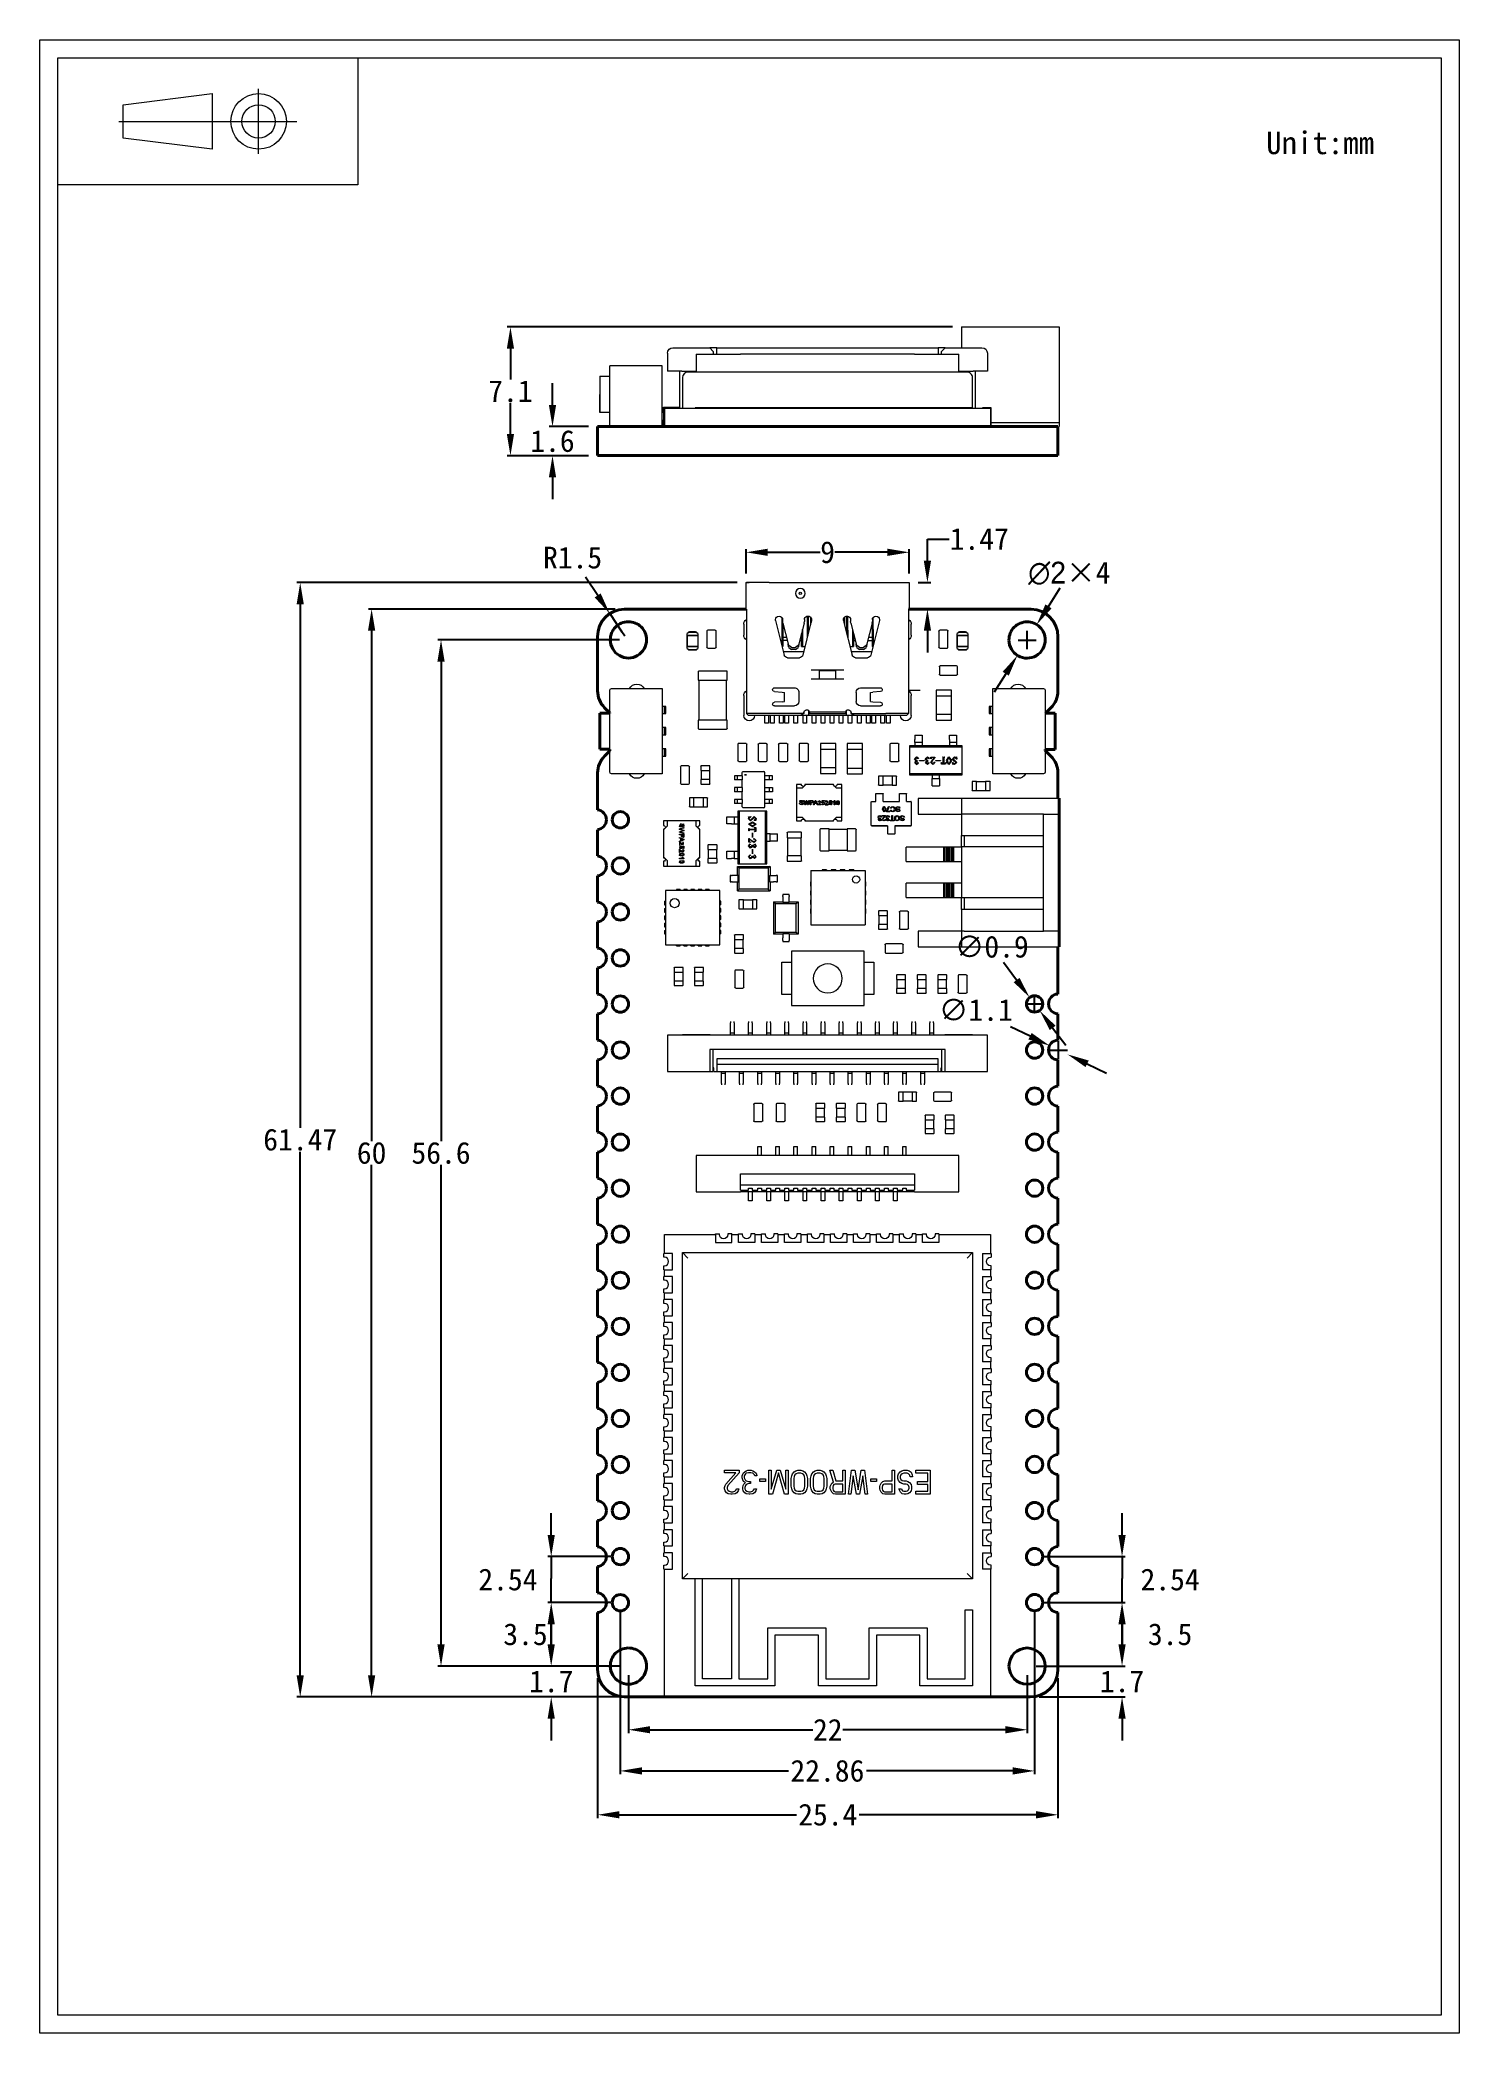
# Model space of a CAD drawing. Header units: millimetres. Extents: x 1 to 79, y -30 to 80.
import ezdxf

# ---------------------------------------------------------------- set-up
doc = ezdxf.new("R2010")
doc.units = ezdxf.units.MM
doc.header["$LTSCALE"] = 10
doc.header["$MEASUREMENT"] = 0
doc.linetypes.add('DASHED', pattern=[0.75, 0.5, -0.25])
for name, color, linetype, lineweight in [('屏幕显示区域', 255, 'DASHED', 20), ('细实线', 7, 'Continuous', 20), ('轮廓线', 7, 'Continuous', 40)]:
    doc.layers.add(name, color=color, linetype=linetype, lineweight=lineweight)
doc.layers.add('标注线', color=3, linetype='Continuous')
doc.styles.add('FangSong', font='simfang.ttf')
doc.styles.get("Standard").update_dxf_attribs({"font": 'simfang.ttf'})
doc.dimstyles.new('STANDARD_ACAD', dxfattribs={"dimtxt": 0.18, "dimasz": 0.18, "dimexe": 0.18, "dimexo": 0.0625, "dimgap": 0.09, "dimtad": 0, "dimtih": 1, "dimtoh": 1, "dimdec": 4, "dimzin": 0, "dimdsep": 46, "dimtxsty": 'Standard', "dimcen": 0.09, "dimadec": 0, "dimazin": 0, "dimtfac": 1, "dimtdec": 4, "dimtofl": 0, "dimtmove": 0, "dimatfit": 3, "dimfxl": 1, "dimtolj": 1, "dimtzin": 0, "dimarcsym": 0})

msp = doc.modelspace()

# ---------------------------------------------------------------- texts
at = {"layer": '屏幕显示区域', "insert": (68.192, 75.249), "char_height": 1.25, "width": 10.41145, "attachment_point": 1, "style": 'FangSong'}
msp.add_mtext('Unit:mm', dxfattribs=at)

# ---------------------------------------------------------------- blocks, each defined once
blk = doc.blocks.new('第一投影标识')
at = {"layer": '细实线'}
for p, q in [((5.756, -2.751), (5.756, -0.886)), ((1.75, -1.818), (6.848, -1.818))]:
    blk.add_line(p, q, dxfattribs=at)
for points in [[(0, 0), (8.598, 0), (8.598, -3.637), (0, -3.637)], [(4.426, -2.615), (1.875, -2.297), (1.875, -1.34), (4.426, -1.021)]]:
    blk.add_lwpolyline(points, close=True, dxfattribs=at)
for radius in [0.797, 0.478]:
    blk.add_circle((5.756, -1.818), radius, dxfattribs=at)
blk = doc.blocks.new('*D123')
at = {"layer": 'Defpoints', "color": 0, "transparency": 16777216}
for p in [(33, -9.39), (55, -9.39), (55, -12.9)]:
    blk.add_point(p, dxfattribs=at)
at = {"layer": '标注线', "color": 0, "lineweight": -2, "transparency": 16777216}
for p, q in [((33, -9.89), (33, -13.08)), ((55, -9.89), (55, -13.08)), ((34.2, -12.9), (43.17, -12.9)), ((53.8, -12.9), (44.83, -12.9))]:
    blk.add_line(p, q, dxfattribs=at)
at = {"layer": '标注线', "color": 0, "transparency": 16777216}
for points in [[(34.2, -12.7), (34.2, -13.1), (33, -12.9)], [(53.8, -12.7), (53.8, -13.1), (55, -12.9)]]:
    blk.add_solid(points, dxfattribs=at)
at = {"layer": '标注线', "color": 0, "transparency": 16777216, "insert": (44, -12.9), "char_height": 1.2, "attachment_point": 5}
blk.add_mtext('\\A1;22', dxfattribs=at)
blk = doc.blocks.new('*D124')
at = {"layer": 'Defpoints', "color": 0, "transparency": 16777216}
for p in [(31.3, -9.56), (56.7, -9.56), (56.7, -17.59)]:
    blk.add_point(p, dxfattribs=at)
at = {"layer": '标注线', "color": 0, "lineweight": -2, "transparency": 16777216}
for p, q in [((31.3, -10.06), (31.3, -17.77)), ((56.7, -10.06), (56.7, -17.77)), ((32.5, -17.59), (42.27, -17.59)), ((55.5, -17.59), (45.73, -17.59))]:
    blk.add_line(p, q, dxfattribs=at)
at = {"layer": '标注线', "color": 0, "transparency": 16777216}
for points in [[(32.5, -17.39), (32.5, -17.79), (31.3, -17.59)], [(55.5, -17.39), (55.5, -17.79), (56.7, -17.59)]]:
    blk.add_solid(points, dxfattribs=at)
at = {"layer": '标注线', "color": 0, "transparency": 16777216, "insert": (44, -17.59), "char_height": 1.2, "attachment_point": 5}
blk.add_mtext('\\A1;25.4', dxfattribs=at)
blk = doc.blocks.new('*D125')
at = {"layer": 'Defpoints', "color": 0, "transparency": 16777216}
for p in [(32.55, -5.89), (55.41, -5.89), (55.41, -15.17)]:
    blk.add_point(p, dxfattribs=at)
at = {"layer": '标注线', "color": 0, "lineweight": -2, "transparency": 16777216}
for p, q in [((32.55, -6.39), (32.55, -15.35)), ((55.41, -6.39), (55.41, -15.35)), ((33.75, -15.17), (41.83, -15.17)), ((54.21, -15.17), (46.14, -15.17))]:
    blk.add_line(p, q, dxfattribs=at)
at = {"layer": '标注线', "color": 0, "transparency": 16777216}
for points in [[(33.75, -14.97), (33.75, -15.37), (32.55, -15.17)], [(54.21, -14.97), (54.21, -15.37), (55.41, -15.17)]]:
    blk.add_solid(points, dxfattribs=at)
at = {"layer": '标注线', "color": 0, "transparency": 16777216, "insert": (43.98, -15.17), "char_height": 1.2, "attachment_point": 5}
blk.add_mtext('\\A1;22.86', dxfattribs=at)
blk = doc.blocks.new('*D126')
at = {"layer": 'Defpoints', "color": 0, "transparency": 16777216}
for p in [(33, 47.21), (22.66, -9.39), (33, -9.39)]:
    blk.add_point(p, dxfattribs=at)
at = {"layer": '标注线', "color": 0, "lineweight": -2, "transparency": 16777216}
for p, q in [((32.5, 47.21), (22.48, 47.21)), ((22.66, 46.01), (22.66, 19.57)), ((22.66, -8.19), (22.66, 18.25)), ((32.5, -9.39), (22.48, -9.39))]:
    blk.add_line(p, q, dxfattribs=at)
at = {"layer": '标注线', "color": 0, "transparency": 16777216}
for points in [[(22.46, 46.01), (22.86, 46.01), (22.66, 47.21)], [(22.46, -8.19), (22.86, -8.19), (22.66, -9.39)]]:
    blk.add_solid(points, dxfattribs=at)
at = {"layer": '标注线', "color": 0, "transparency": 16777216, "insert": (22.66, 18.91), "char_height": 1.2, "attachment_point": 5}
blk.add_mtext('\\A1;56.6', dxfattribs=at)
blk = doc.blocks.new('*D127')
at = {"layer": 'Defpoints', "color": 0, "transparency": 16777216}
for p in [(32.77, 48.91), (18.83, -11.09), (32.77, -11.09)]:
    blk.add_point(p, dxfattribs=at)
at = {"layer": '标注线', "color": 0, "lineweight": -2, "transparency": 16777216}
for p, q in [((32.27, 48.91), (18.65, 48.91)), ((18.83, 47.71), (18.83, 19.57)), ((18.83, -9.89), (18.83, 18.25)), ((32.27, -11.09), (18.65, -11.09))]:
    blk.add_line(p, q, dxfattribs=at)
at = {"layer": '标注线', "color": 0, "transparency": 16777216}
for points in [[(18.63, 47.71), (19.03, 47.71), (18.83, 48.91)], [(18.63, -9.89), (19.03, -9.89), (18.83, -11.09)]]:
    blk.add_solid(points, dxfattribs=at)
at = {"layer": '标注线', "color": 0, "transparency": 16777216, "insert": (18.83, 18.91), "char_height": 1.2, "attachment_point": 5}
blk.add_mtext('\\A1;60', dxfattribs=at)
blk = doc.blocks.new('*D128')
at = {"layer": 'Defpoints', "color": 0, "transparency": 16777216}
for p in [(39.51, 50.37), (14.89, -11.09), (32.77, -11.09)]:
    blk.add_point(p, dxfattribs=at)
at = {"layer": '标注线', "color": 0, "lineweight": -2, "transparency": 16777216}
for p, q in [((39.01, 50.37), (14.71, 50.37)), ((14.89, 49.17), (14.89, 20.3)), ((14.89, -9.89), (14.89, 18.98)), ((32.27, -11.09), (14.71, -11.09))]:
    blk.add_line(p, q, dxfattribs=at)
at = {"layer": '标注线', "color": 0, "transparency": 16777216}
for points in [[(14.69, 49.17), (15.09, 49.17), (14.89, 50.37)], [(14.69, -9.89), (15.09, -9.89), (14.89, -11.09)]]:
    blk.add_solid(points, dxfattribs=at)
at = {"layer": '标注线', "color": 0, "transparency": 16777216, "insert": (14.89, 19.64), "char_height": 1.2, "attachment_point": 5}
blk.add_mtext('\\A1;61.47', dxfattribs=at)
blk = doc.blocks.new('*D131')
at = {"layer": 'Defpoints', "color": 0, "transparency": 16777216}
for p in [(48.49, 52.04), (39.49, 50.37), (48.49, 50.37)]:
    blk.add_point(p, dxfattribs=at)
at = {"layer": '标注线', "color": 0, "lineweight": -2, "transparency": 16777216}
for p, q in [((39.49, 50.87), (39.49, 52.22)), ((40.69, 52.04), (43.58, 52.04)), ((47.29, 52.04), (44.39, 52.04)), ((48.49, 50.87), (48.49, 52.22))]:
    blk.add_line(p, q, dxfattribs=at)
at = {"layer": '标注线', "color": 0, "transparency": 16777216}
for points in [[(40.69, 52.24), (40.69, 51.84), (39.49, 52.04)], [(47.29, 52.24), (47.29, 51.84), (48.49, 52.04)]]:
    blk.add_solid(points, dxfattribs=at)
at = {"layer": '标注线', "color": 0, "transparency": 16777216, "insert": (43.99, 52.04), "char_height": 1.2, "attachment_point": 5}
blk.add_mtext('\\A1;9', dxfattribs=at)
blk = doc.blocks.new('*D132')
at = {"layer": 'Defpoints', "color": 0, "transparency": 16777216}
for p in [(48.49, 50.37), (48.49, 48.91), (49.5, 48.91)]:
    blk.add_point(p, dxfattribs=at)
at = {"layer": '标注线', "color": 0, "lineweight": -2, "transparency": 16777216}
for p, q in [((49.5, 51.57), (49.5, 52.77)), ((49.5, 52.77), (50.7, 52.77)), ((48.99, 50.37), (49.68, 50.37)), ((48.99, 48.91), (49.68, 48.91)), ((49.5, 47.71), (49.5, 46.51))]:
    blk.add_line(p, q, dxfattribs=at)
at = {"layer": '标注线', "color": 0, "transparency": 16777216}
for points in [[(49.3, 51.57), (49.7, 51.57), (49.5, 50.37)], [(49.3, 47.71), (49.7, 47.71), (49.5, 48.91)]]:
    blk.add_solid(points, dxfattribs=at)
at = {"layer": '标注线', "color": 0, "transparency": 16777216, "insert": (52.36, 52.77), "char_height": 1.2, "attachment_point": 5}
blk.add_mtext('\\A1;1.47', dxfattribs=at)
blk = doc.blocks.new('*D134')
at = {"layer": 'Defpoints', "color": 0, "transparency": 16777216}
for p in [(55.53, 48.05), (54.47, 46.36)]:
    blk.add_point(p, dxfattribs=at)
at = {"layer": '标注线', "color": 0, "lineweight": -2, "transparency": 16777216}
for p, q in [((56.18, 49.06), (56.82, 50.08)), ((55, 46.7), (55, 47.7)), ((54.5, 47.2), (55.5, 47.2)), ((53.82, 45.34), (53.18, 44.33))]:
    blk.add_line(p, q, dxfattribs=at)
blk.add_arc((55, 47.2), 1, 29.0787, 67.9883, dxfattribs=at)
at = {"layer": '标注线', "color": 0, "transparency": 16777216}
for points in [[(56.01, 49.17), (56.35, 48.95), (55.53, 48.05)], [(53.65, 45.45), (53.99, 45.24), (54.47, 46.36)]]:
    blk.add_solid(points, dxfattribs=at)
at = {"layer": '标注线', "color": 0, "transparency": 16777216, "insert": (57.33, 50.88), "char_height": 1.2, "attachment_point": 5}
blk.add_mtext('\\A1;{\\fGulim|b0|i0|c129|p0;∅2}×4', dxfattribs=at)
blk = doc.blocks.new('*D136')
at = {"layer": 'Defpoints', "color": 0, "transparency": 16777216}
for p in [(31.97, 48.66), (32.8, 47.41)]:
    blk.add_point(p, dxfattribs=at)
at = {"layer": '标注线', "color": 0, "lineweight": -2, "transparency": 16777216}
for p, q in [((31.31, 49.66), (30.64, 50.66)), ((31.97, 48.66), (32.63, 47.66)), ((32.8, 47.41), (32.63, 47.66))]:
    blk.add_line(p, q, dxfattribs=at)
at = {"layer": '标注线', "color": 0, "transparency": 16777216}
blk.add_solid([(31.47, 49.77), (31.14, 49.55), (31.97, 48.66)], dxfattribs=at)
at = {"layer": '标注线', "color": 0, "transparency": 16777216, "insert": (29.92, 51.74), "char_height": 1.2, "attachment_point": 5}
blk.add_mtext('\\A1;R1.5', dxfattribs=at)
blk = doc.blocks.new('*D137')
at = {"layer": 'Defpoints', "color": 0, "transparency": 16777216}
for p in [(55.14, 27.49), (55.69, 26.77)]:
    blk.add_point(p, dxfattribs=at)
at = {"layer": '标注线', "color": 0, "lineweight": -2, "transparency": 16777216}
for p, q in [((54.42, 28.45), (53.7, 29.41)), ((55.41, 26.63), (55.41, 27.63)), ((54.91, 27.13), (55.91, 27.13)), ((56.41, 25.81), (57.13, 24.85))]:
    blk.add_line(p, q, dxfattribs=at)
at = {"layer": '标注线', "color": 0, "transparency": 16777216}
for points in [[(54.58, 28.57), (54.26, 28.33), (55.14, 27.49)], [(56.57, 25.93), (56.25, 25.69), (55.69, 26.77)]]:
    blk.add_solid(points, dxfattribs=at)
at = {"layer": '标注线', "color": 0, "transparency": 16777216, "insert": (53.05, 30.28), "char_height": 1.2, "attachment_point": 5}
blk.add_mtext('\\A1;∅0.9', dxfattribs=at)
blk = doc.blocks.new('*D138')
at = {"layer": 'Defpoints', "color": 0, "transparency": 16777216}
for p in [(56.24, 24.83), (57.23, 24.35)]:
    blk.add_point(p, dxfattribs=at)
at = {"layer": '标注线', "color": 0, "lineweight": -2, "transparency": 16777216}
for p, q in [((55.16, 25.35), (54.08, 25.87)), ((56.23, 24.59), (57.23, 24.59)), ((56.73, 24.09), (56.73, 25.09)), ((58.31, 23.83), (59.39, 23.31))]:
    blk.add_line(p, q, dxfattribs=at)
at = {"layer": '标注线', "color": 0, "transparency": 16777216}
for points in [[(55.25, 25.53), (55.07, 25.17), (56.24, 24.83)], [(58.4, 24.01), (58.22, 23.65), (57.23, 24.35)]]:
    blk.add_solid(points, dxfattribs=at)
at = {"layer": '标注线', "color": 0, "transparency": 16777216, "insert": (52.17, 26.79), "char_height": 1.2, "attachment_point": 5}
blk.add_mtext('\\A1;∅1.1', dxfattribs=at)
blk = doc.blocks.new('*D139')
at = {"layer": 'Defpoints', "color": 0, "transparency": 16777216}
for p in [(55, -9.39), (55.17, -11.09), (60.24, -11.09)]:
    blk.add_point(p, dxfattribs=at)
at = {"layer": '标注线', "color": 0, "lineweight": -2, "transparency": 16777216}
for p, q in [((60.24, -8.19), (60.24, -6.99)), ((55.5, -9.39), (60.42, -9.39)), ((55.67, -11.09), (60.42, -11.09)), ((60.24, -12.29), (60.24, -13.49))]:
    blk.add_line(p, q, dxfattribs=at)
at = {"layer": '标注线', "color": 0, "transparency": 16777216}
for points in [[(60.04, -8.19), (60.44, -8.19), (60.24, -9.39)], [(60.04, -12.29), (60.44, -12.29), (60.24, -11.09)]]:
    blk.add_solid(points, dxfattribs=at)
at = {"layer": '标注线', "color": 0, "transparency": 16777216, "insert": (60.24, -10.24), "char_height": 1.2, "attachment_point": 5}
blk.add_mtext('\\A1;1.7', dxfattribs=at)
blk = doc.blocks.new('*D140')
at = {"layer": 'Defpoints', "color": 0, "transparency": 16777216}
for p in [(55.41, -5.89), (60.24, -5.89), (55, -9.39)]:
    blk.add_point(p, dxfattribs=at)
at = {"layer": '标注线', "color": 0, "lineweight": -2, "transparency": 16777216}
for p, q in [((55.91, -5.89), (60.42, -5.89)), ((60.24, -8.19), (60.24, -7.09)), ((55.5, -9.39), (60.42, -9.39))]:
    blk.add_line(p, q, dxfattribs=at)
at = {"layer": '标注线', "color": 0, "transparency": 16777216}
for points in [[(60.04, -7.09), (60.44, -7.09), (60.24, -5.89)], [(60.04, -8.19), (60.44, -8.19), (60.24, -9.39)]]:
    blk.add_solid(points, dxfattribs=at)
at = {"layer": '标注线', "color": 0, "transparency": 16777216, "insert": (62.89, -7.64), "char_height": 1.2, "attachment_point": 5}
blk.add_mtext('\\A1;3.5', dxfattribs=at)
blk = doc.blocks.new('*D141')
at = {"layer": 'Defpoints', "color": 0, "transparency": 16777216}
for p in [(55.41, -3.35), (60.24, -3.35), (55.41, -5.89)]:
    blk.add_point(p, dxfattribs=at)
at = {"layer": '标注线', "color": 0, "lineweight": -2, "transparency": 16777216}
for p, q in [((60.24, -2.15), (60.24, -0.95)), ((55.91, -3.35), (60.42, -3.35)), ((60.24, -3.35), (60.24, -4.55)), ((60.24, -4.69), (60.24, -4.55)), ((60.24, -5.89), (60.24, -4.69)), ((55.91, -5.89), (60.42, -5.89)), ((60.24, -7.09), (60.24, -8.29))]:
    blk.add_line(p, q, dxfattribs=at)
at = {"layer": '标注线', "color": 0, "transparency": 16777216}
for points in [[(60.04, -2.15), (60.44, -2.15), (60.24, -3.35)], [(60.04, -7.09), (60.44, -7.09), (60.24, -5.89)]]:
    blk.add_solid(points, dxfattribs=at)
at = {"layer": '标注线', "color": 0, "transparency": 16777216, "insert": (62.89, -4.62), "char_height": 1.2, "attachment_point": 5}
blk.add_mtext('\\A1;2.54', dxfattribs=at)
blk = doc.blocks.new('*D154')
at = {"layer": 'Defpoints', "color": 0, "transparency": 16777216}
for p in [(31.3, 58.97), (28.81, 57.37), (31.3, 57.37)]:
    blk.add_point(p, dxfattribs=at)
at = {"layer": '标注线', "color": 0, "lineweight": -2, "transparency": 16777216}
for p, q in [((28.81, 60.17), (28.81, 61.37)), ((30.8, 58.97), (28.63, 58.97)), ((30.8, 57.37), (28.63, 57.37)), ((28.81, 56.17), (28.81, 54.97))]:
    blk.add_line(p, q, dxfattribs=at)
at = {"layer": '标注线', "color": 0, "transparency": 16777216}
for points in [[(28.61, 60.17), (29.01, 60.17), (28.81, 58.97)], [(28.61, 56.17), (29.01, 56.17), (28.81, 57.37)]]:
    blk.add_solid(points, dxfattribs=at)
at = {"layer": '标注线', "color": 0, "transparency": 16777216, "insert": (28.81, 58.17), "char_height": 1.2, "attachment_point": 5}
blk.add_mtext('\\A1;1.6', dxfattribs=at)
blk = doc.blocks.new('*D155')
at = {"layer": 'Defpoints', "color": 0, "transparency": 16777216}
for p in [(26.49, 64.47), (51.38, 64.47), (31.3, 57.37)]:
    blk.add_point(p, dxfattribs=at)
at = {"layer": '标注线', "color": 0, "lineweight": -2, "transparency": 16777216}
for p, q in [((50.88, 64.47), (26.31, 64.47)), ((26.49, 63.27), (26.49, 61.58)), ((26.49, 58.57), (26.49, 60.26)), ((30.8, 57.37), (26.31, 57.37))]:
    blk.add_line(p, q, dxfattribs=at)
at = {"layer": '标注线', "color": 0, "transparency": 16777216}
for points in [[(26.29, 63.27), (26.69, 63.27), (26.49, 64.47)], [(26.29, 58.57), (26.69, 58.57), (26.49, 57.37)]]:
    blk.add_solid(points, dxfattribs=at)
at = {"layer": '标注线', "color": 0, "transparency": 16777216, "insert": (26.49, 60.92), "char_height": 1.2, "attachment_point": 5}
blk.add_mtext('\\A1;7.1', dxfattribs=at)
blk = doc.blocks.new('*D156')
at = {"layer": 'Defpoints', "color": 0, "transparency": 16777216}
for p in [(33, -9.39), (28.74, -11.09), (33, -11.09)]:
    blk.add_point(p, dxfattribs=at)
at = {"layer": '标注线', "color": 0, "lineweight": -2, "transparency": 16777216}
for p, q in [((28.74, -8.19), (28.74, -6.99)), ((32.5, -9.39), (28.56, -9.39)), ((32.5, -11.09), (28.56, -11.09)), ((28.74, -12.29), (28.74, -13.49))]:
    blk.add_line(p, q, dxfattribs=at)
at = {"layer": '标注线', "color": 0, "transparency": 16777216}
for points in [[(28.54, -8.19), (28.94, -8.19), (28.74, -9.39)], [(28.54, -12.29), (28.94, -12.29), (28.74, -11.09)]]:
    blk.add_solid(points, dxfattribs=at)
at = {"layer": '标注线', "color": 0, "transparency": 16777216, "insert": (28.74, -10.24), "char_height": 1.2, "attachment_point": 5}
blk.add_mtext('\\A1;1.7', dxfattribs=at)
blk = doc.blocks.new('*D157')
at = {"layer": 'Defpoints', "color": 0, "transparency": 16777216}
for p in [(28.74, -5.89), (32.55, -5.89), (33, -9.39)]:
    blk.add_point(p, dxfattribs=at)
at = {"layer": '标注线', "color": 0, "lineweight": -2, "transparency": 16777216}
for p, q in [((32.05, -5.89), (28.56, -5.89)), ((28.74, -8.19), (28.74, -7.09)), ((32.5, -9.39), (28.56, -9.39))]:
    blk.add_line(p, q, dxfattribs=at)
at = {"layer": '标注线', "color": 0, "transparency": 16777216}
for points in [[(28.54, -7.09), (28.94, -7.09), (28.74, -5.89)], [(28.54, -8.19), (28.94, -8.19), (28.74, -9.39)]]:
    blk.add_solid(points, dxfattribs=at)
at = {"layer": '标注线', "color": 0, "transparency": 16777216, "insert": (27.32, -7.64), "char_height": 1.2, "attachment_point": 5}
blk.add_mtext('\\A1;3.5', dxfattribs=at)
blk = doc.blocks.new('*D158')
at = {"layer": 'Defpoints', "color": 0, "transparency": 16777216}
for p in [(28.74, -3.35), (32.55, -3.35), (32.55, -5.89)]:
    blk.add_point(p, dxfattribs=at)
at = {"layer": '标注线', "color": 0, "lineweight": -2, "transparency": 16777216}
for p, q in [((28.74, -2.15), (28.74, -0.95)), ((32.05, -3.35), (28.56, -3.35)), ((28.74, -3.35), (28.74, -4.55)), ((28.74, -4.69), (28.74, -4.55)), ((28.74, -5.89), (28.74, -4.69)), ((32.05, -5.89), (28.56, -5.89)), ((28.74, -7.09), (28.74, -8.29))]:
    blk.add_line(p, q, dxfattribs=at)
at = {"layer": '标注线', "color": 0, "transparency": 16777216}
for points in [[(28.54, -2.15), (28.94, -2.15), (28.74, -3.35)], [(28.54, -7.09), (28.94, -7.09), (28.74, -5.89)]]:
    blk.add_solid(points, dxfattribs=at)
at = {"layer": '标注线', "color": 0, "transparency": 16777216, "insert": (26.35, -4.62), "char_height": 1.2, "attachment_point": 5}
blk.add_mtext('\\A1;2.54', dxfattribs=at)

# ---------------------------------------------------------------- dimensions: what is measured, and where the dimension line sits
at = {"layer": '标注线'}
for base, p1, p2, picture, middle in [((26.487, 64.473), (31.3, 57.373), (51.379, 64.473), '*D155', (26.487, 60.923)), ((28.809, 57.373), (31.3, 58.973), (31.3, 57.373), '*D154', (28.809, 58.173)), ((14.8904, -11.0905), (39.51, 50.3747), (32.7734, -11.0905), '*D128', (14.8904, 19.6421)), ((18.834, -11.09), (32.773, 48.91), (32.773, -11.09), '*D127', (18.834, 18.91)), ((22.665, -9.39), (33, 47.21), (33, -9.39), '*D126', (22.665, 18.91)), ((60.242, -3.35), (55.415, -5.89), (55.415, -3.35), '*D141', (62.888, -4.62)), ((28.741, -5.893), (33, -9.39), (32.555, -5.893), '*D157', (27.315, -7.642)), ((60.242, -5.89), (55, -9.39), (55.415, -5.89), '*D140', (62.888, -7.64)), ((28.741, -11.09), (33, -9.39), (33, -11.09), '*D156', (28.741, -10.24)), ((60.242, -11.09), (55, -9.39), (55.173, -11.09), '*D139', (60.242, -10.24))]:
    dim = msp.add_linear_dim(base=base, p1=p1, p2=p2, angle=90, dimstyle='STANDARD_ACAD', override={"dimtxt": 1.2, "dimasz": 1.2, "dimexo": 0.5, "dimgap": 0.05, "dimdec": 2, "dimzin": 8, "dimcen": 0.5, "dimtdec": 2, "dimtmove": 2}, dxfattribs=at)
    dim.commit()
    dim.dimension.update_dxf_attribs({"geometry": picture, "text_midpoint": middle})
for base, p1, p2, picture, middle in [((48.485, 52.042), (39.485, 50.375), (48.485, 50.375), '*D131', (43.985, 52.042)), ((55.415, -15.169), (32.555, -5.893), (55.415, -5.89), '*D125', (43.985, -15.169)), ((56.7, -17.593), (31.3, -9.564), (56.7, -9.564), '*D124', (44, -17.593)), ((55, -12.904), (33, -9.39), (55, -9.39), '*D123', (44, -12.904))]:
    dim = msp.add_linear_dim(base=base, p1=p1, p2=p2, dimstyle='STANDARD_ACAD', override={"dimtxt": 1.2, "dimasz": 1.2, "dimexo": 0.5, "dimgap": 0.05, "dimdec": 2, "dimzin": 8, "dimcen": 0.5, "dimtdec": 2, "dimtmove": 2}, dxfattribs=at)
    dim.commit()
    dim.dimension.update_dxf_attribs({"geometry": picture, "text_midpoint": middle})
for base, p1, p2, override, picture, middle in [((49.5049, 48.9095), (48.485, 50.3747), (48.485, 48.9095), {"dimtxt": 1.2, "dimasz": 1.2, "dimexo": 0.5, "dimgap": 0.05, "dimdec": 2, "dimzin": 8, "dimcen": 0.5, "dimtdec": 2}, '*D132', (52.3595, 52.7747)), ((28.741, -3.353), (32.555, -5.893), (32.555, -3.353), {"dimtxt": 1.2, "dimasz": 1.2, "dimexo": 0.5, "dimgap": 0.05, "dimdec": 2, "dimzin": 8, "dimcen": 0.5, "dimtdec": 2, "dimtmove": 2}, '*D158', (26.351, -4.623))]:
    dim = msp.add_linear_dim(base=base, p1=p1, p2=p2, angle=90, dimstyle='STANDARD_ACAD', override=override, dxfattribs=at)
    dim.commit()
    dim.dimension.update_dxf_attribs({"geometry": picture, "text_midpoint": middle, "dimtype": 160})
dim = msp.add_radius_dim(center=(32.8, 47.41), mpoint=(31.97, 48.659), dimstyle='STANDARD_ACAD', override={"dimtxt": 1.2, "dimasz": 1.2, "dimexo": 0.5, "dimgap": 0.05, "dimdec": 2, "dimzin": 8, "dimcen": 0.5, "dimtdec": 2, "dimtmove": 2}, dxfattribs=at)
dim.commit()
dim.dimension.update_dxf_attribs({"geometry": '*D136', "text_midpoint": (29.925, 51.736), "dimtype": 164})
dim = msp.add_diameter_dim_2p(p1=(54.465, 46.357), p2=(55.535, 48.047), text='{\\fGulim|b0|i0|c129|p0;<>}×4', dimstyle='STANDARD_ACAD', override={"dimtxt": 1.2, "dimasz": 1.2, "dimexo": 0.5, "dimgap": 0.05, "dimdec": 2, "dimzin": 8, "dimcen": 0.5, "dimtdec": 2, "dimtmove": 2}, dxfattribs=at)
dim.commit()
dim.dimension.update_dxf_attribs({"geometry": '*D134', "text_midpoint": (57.327, 50.88), "dimtype": 163})
for p1, p2, picture, middle in [((55.685, 26.77), (55.145, 27.489), '*D137', (53.048, 30.28)), ((57.23, 24.35), (56.24, 24.829), '*D138', (52.175, 26.795))]:
    dim = msp.add_diameter_dim_2p(p1=p1, p2=p2, dimstyle='STANDARD_ACAD', override={"dimtxt": 1.2, "dimasz": 1.2, "dimexo": 0.5, "dimgap": 0.05, "dimdec": 2, "dimzin": 8, "dimcen": 0.5, "dimtdec": 2, "dimtmove": 2}, dxfattribs=at)
    dim.commit()
    dim.dimension.update_dxf_attribs({"geometry": picture, "text_midpoint": middle, "dimtype": 163})

# ---------------------------------------------------------------- linework, layer by layer
at = {"layer": '细实线'}
for p, q in [((51.379, 64.473), (51.379, 63.323)), ((51.379, 64.473), (51.379, 63.323)), ((51.379, 64.473), (56.764, 64.473)), ((51.379, 64.473), (56.764, 64.473)), ((56.764, 64.473), (56.764, 59.173)), ((56.764, 64.473), (56.764, 59.173)), ((35.16, 63.023), (35.16, 62.023)), ((35.16, 63.023), (35.16, 62.023)), ((35.46, 63.323), (37.485, 63.323)), ((35.46, 63.323), (37.485, 63.323)), ((36.735, 62.973), (36.735, 61.973)), ((36.735, 62.973), (39.185, 62.973)), ((37.885, 63.323), (37.485, 63.323)), ((37.885, 63.323), (37.485, 63.323)), ((37.485, 63.323), (37.685, 63.123)), ((37.685, 63.123), (37.685, 62.973)), ((37.885, 62.973), (37.885, 63.323)), ((37.885, 63.323), (50.085, 63.323)), ((37.885, 63.323), (50.085, 63.323)), ((48.785, 62.973), (39.185, 62.973)), ((48.785, 62.973), (51.235, 62.973)), ((50.485, 63.323), (50.085, 63.323)), ((50.485, 63.323), (50.085, 63.323)), ((50.085, 63.323), (50.085, 62.973)), ((50.285, 63.123), (50.485, 63.323)), ((50.285, 62.973), (50.285, 63.123)), ((50.485, 63.323), (51.379, 63.323)), ((50.485, 63.323), (51.379, 63.323)), ((51.235, 61.973), (51.235, 62.973)), ((51.379, 63.323), (52.51, 63.323)), ((52.81, 63.023), (52.81, 62.023)), ((31.418, 61.748), (31.418, 59.748)), ((31.418, 61.748), (31.418, 59.748)), ((31.418, 61.748), (31.968, 61.748)), ((31.418, 61.748), (31.968, 61.748)), ((31.968, 61.748), (31.968, 62.323)), ((31.968, 61.748), (31.968, 62.323)), ((32.068, 62.323), (31.968, 62.323)), ((32.068, 62.323), (31.968, 62.323)), ((31.968, 59.748), (31.968, 61.748)), ((34.868, 62.323), (32.068, 62.323)), ((34.868, 62.323), (32.068, 62.323)), ((34.868, 59.773), (34.868, 62.323)), ((34.868, 59.773), (34.868, 62.323)), ((35.81, 62.023), (35.16, 62.023)), ((35.81, 62.023), (35.16, 62.023)), ((35.81, 62.023), (35.81, 60.048)), ((35.81, 62.023), (35.81, 60.048)), ((35.948, 62.023), (35.81, 62.023)), ((35.948, 62.023), (36.01, 62.023)), ((35.985, 61.673), (35.985, 59.973)), ((36.01, 62.023), (36.735, 62.023)), ((51.685, 61.973), (36.285, 61.973)), ((51.235, 62.023), (51.96, 62.023)), ((51.96, 62.023), (52.022, 62.023)), ((51.985, 60.008), (51.985, 61.673)), ((52.81, 62.023), (52.022, 62.023)), ((52.16, 59.973), (52.16, 62.023)), ((31.418, 59.748), (31.418, 60.748)), ((31.418, 59.748), (31.418, 60.748)), ((31.968, 59.748), (31.418, 59.748)), ((31.968, 59.748), (31.418, 59.748)), ((31.968, 58.973), (31.968, 59.748)), ((31.968, 58.973), (31.968, 59.748)), ((34.868, 59.773), (34.94, 59.773)), ((34.868, 59.773), (34.94, 59.773)), ((34.868, 58.973), (34.868, 59.773)), ((34.94, 59.773), (34.94, 60.048)), ((34.94, 59.773), (34.94, 60.048)), ((34.94, 60.048), (35.14, 60.048)), ((34.94, 60.048), (35.14, 60.048)), ((34.94, 59.748), (34.94, 59.773)), ((34.94, 59.748), (34.95, 59.748)), ((34.95, 58.973), (34.95, 60.008)), ((34.95, 60.008), (35.435, 60.008)), ((52.985, 59.973), (34.985, 59.973)), ((34.985, 59.973), (34.985, 58.973)), ((35.14, 60.008), (35.14, 60.048)), ((35.14, 60.048), (35.81, 60.048)), ((35.14, 60.048), (35.81, 60.048)), ((35.435, 60.008), (35.435, 59.973)), ((35.81, 60.048), (35.81, 59.973)), ((41.085, 60.008), (36.685, 60.008)), ((36.685, 59.973), (36.685, 60.008)), ((43.485, 60.008), (41.085, 60.008)), ((41.085, 59.973), (41.085, 60.008)), ((46.685, 60.008), (43.485, 60.008)), ((43.485, 59.973), (43.485, 60.008)), ((49.085, 60.008), (46.685, 60.008)), ((46.685, 59.973), (46.685, 60.008)), ((51.985, 60.008), (49.085, 60.008)), ((49.085, 59.973), (49.085, 60.008)), ((51.985, 59.974), (51.985, 60.008)), ((51.985, 59.973), (51.985, 59.974)), ((52.535, 60.008), (52.535, 59.973)), ((53.02, 60.008), (52.535, 60.008)), ((52.985, 59.973), (52.985, 58.973)), ((53.02, 58.973), (53.02, 60.008)), ((34.94, 59.048), (34.94, 59.348)), ((34.94, 59.348), (34.95, 59.348)), ((56.764, 59.173), (53.02, 59.173)), ((56.764, 59.173), (56.764, 58.973)), ((56.764, 59.173), (56.764, 58.973)), ((39.485, 50.375), (39.485, 48.91)), ((39.485, 50.375), (39.485, 48.91)), ((39.485, 50.375), (39.66, 50.375)), ((40.76, 50.375), (39.51, 50.375)), ((40.76, 50.375), (39.51, 50.375)), ((39.51, 50.375), (39.66, 50.375)), ((40.76, 50.375), (47.21, 50.375)), ((40.76, 50.375), (47.21, 50.375)), ((47.21, 50.375), (48.485, 50.375)), ((47.21, 50.375), (48.485, 50.375)), ((48.485, 50.375), (48.485, 48.91)), ((39.51, 48.91), (39.51, 48.332)), ((41.465, 48.451), (41.465, 47.788)), ((41.495, 48.401), (41.495, 47.365)), ((42.865, 48.52), (42.865, 47.753)), ((42.895, 48.524), (42.895, 47.445)), ((42.925, 48.524), (42.925, 47.565)), ((43.045, 48.472), (43.045, 48.045)), ((43.075, 48.437), (43.075, 48.174)), ((43.078, 48.225), (43.078, 48.432)), ((44.895, 48.437), (44.895, 48.165)), ((44.925, 48.472), (44.925, 48.045)), ((45.045, 47.565), (45.045, 48.524)), ((45.075, 48.524), (45.075, 47.445)), ((45.105, 47.753), (45.105, 48.52)), ((46.475, 48.401), (46.475, 47.365)), ((46.505, 47.787), (46.505, 48.451)), ((48.46, 48.91), (48.46, 48.331)), ((36.235, 47.465), (36.235, 47.558)), ((36.235, 47.465), (36.235, 47.445)), ((36.235, 47.445), (36.237, 47.447)), ((36.235, 47.445), (36.235, 46.855)), ((36.237, 47.448), (36.25, 47.435)), ((36.237, 47.447), (36.832, 47.447)), ((36.237, 46.852), (36.237, 47.447)), ((36.238, 47.447), (36.24, 47.45)), ((36.83, 47.45), (36.24, 47.45)), ((36.275, 47.477), (36.795, 47.477)), ((36.326, 47.65), (36.378, 47.65)), ((36.699, 47.625), (36.37, 47.625)), ((36.693, 47.645), (36.377, 47.645)), ((36.691, 47.65), (36.743, 47.65)), ((36.82, 47.435), (36.833, 47.448)), ((36.832, 47.447), (36.83, 47.45)), ((36.832, 47.447), (36.832, 46.852)), ((36.832, 47.447), (36.835, 47.445)), ((36.835, 47.558), (36.835, 47.465)), ((36.835, 47.465), (36.835, 47.447)), ((36.835, 47.447), (36.835, 46.854)), ((37.335, 47.7), (37.335, 47.55)), ((37.335, 47.55), (37.335, 46.95)), ((37.785, 47.75), (37.385, 47.75)), ((37.835, 47.55), (37.835, 47.7)), ((37.835, 46.95), (37.835, 47.55)), ((39.365, 48.075), (39.365, 47.475)), ((39.365, 48.075), (39.365, 47.475)), ((39.51, 48.332), (39.51, 47.218)), ((39.51, 48.332), (39.51, 47.218)), ((41.117, 48.277), (41.592, 46.376)), ((41.495, 48.225), (41.465, 48.225)), ((41.495, 47.789), (41.465, 47.789)), ((41.465, 47.788), (41.465, 47.787)), ((41.465, 47.787), (41.465, 47.749)), ((41.465, 47.749), (41.465, 46.885)), ((41.495, 47.365), (41.525, 47.365)), ((41.495, 47.365), (41.495, 47.172)), ((41.51, 48.325), (41.51, 48.225)), ((41.526, 48.125), (41.51, 48.225)), ((41.525, 48.134), (41.525, 47.365)), ((41.525, 47.365), (41.525, 47.185)), ((41.525, 47.365), (41.719, 47.365)), ((41.526, 48.125), (41.814, 46.991)), ((42.694, 48.125), (42.406, 46.991)), ((42.501, 47.365), (42.545, 47.365)), ((42.545, 47.365), (42.545, 47.539)), ((42.545, 47.365), (42.545, 47.185)), ((42.575, 47.365), (42.545, 47.365)), ((42.575, 47.658), (42.575, 47.365)), ((42.575, 47.365), (42.575, 47.172)), ((42.576, 47.589), (42.576, 47.063)), ((42.576, 47.589), (42.605, 47.589)), ((42.605, 47.753), (42.605, 47.776)), ((42.605, 47.753), (42.605, 47.749)), ((42.605, 47.749), (42.605, 46.837)), ((43.075, 48.165), (42.628, 46.376)), ((42.694, 48.125), (42.71, 48.225)), ((42.71, 48.325), (42.71, 48.225)), ((42.865, 48.174), (42.895, 48.174)), ((42.865, 47.749), (42.865, 47.753)), ((42.865, 47.749), (42.865, 47.325)), ((42.865, 47.589), (42.895, 47.589)), ((43.078, 48.225), (43.075, 48.225)), ((43.078, 48.174), (43.075, 48.174)), ((43.077, 48.174), (43.075, 48.165)), ((43.075, 48.174), (43.075, 48.165)), ((43.103, 48.277), (43.077, 48.174)), ((43.105, 48.365), (43.105, 48.286)), ((44.865, 48.365), (44.865, 48.286)), ((44.867, 48.277), (44.893, 48.174)), ((44.88, 48.225), (44.895, 48.225)), ((44.893, 48.174), (44.895, 48.165)), ((44.895, 48.174), (44.893, 48.174)), ((44.895, 48.165), (45.342, 46.376)), ((45.075, 48.174), (45.105, 48.174)), ((45.075, 47.589), (45.105, 47.589)), ((45.105, 47.753), (45.105, 47.749)), ((45.105, 47.749), (45.105, 47.325)), ((45.26, 48.325), (45.26, 48.225)), ((45.276, 48.125), (45.26, 48.225)), ((45.276, 48.125), (45.564, 46.991)), ((45.365, 47.776), (45.365, 47.753)), ((45.365, 47.749), (45.365, 47.753)), ((45.365, 47.749), (45.365, 46.837)), ((45.365, 47.589), (45.395, 47.589)), ((45.395, 47.658), (45.395, 47.365)), ((45.395, 47.365), (45.425, 47.365)), ((45.395, 47.365), (45.395, 47.172)), ((45.425, 47.539), (45.425, 47.365)), ((45.425, 47.365), (45.47, 47.365)), ((45.425, 47.365), (45.425, 47.185)), ((46.444, 48.125), (46.156, 46.991)), ((46.251, 47.365), (46.445, 47.365)), ((46.853, 48.277), (46.378, 46.376)), ((46.444, 48.125), (46.46, 48.225)), ((46.445, 48.134), (46.445, 47.365)), ((46.445, 47.365), (46.475, 47.365)), ((46.445, 47.365), (46.445, 47.185)), ((46.46, 48.325), (46.46, 48.225)), ((46.475, 47.365), (46.475, 47.244)), ((46.505, 47.787), (46.505, 47.749)), ((46.505, 47.749), (46.505, 46.885)), ((48.46, 48.331), (48.46, 47.218)), ((48.46, 48.331), (48.46, 47.218)), ((48.605, 47.475), (48.605, 48.075)), ((48.605, 47.475), (48.605, 48.075)), ((50.135, 47.699), (50.135, 47.549)), ((50.135, 47.549), (50.135, 46.949)), ((50.585, 47.749), (50.185, 47.749)), ((50.635, 47.549), (50.635, 47.699)), ((50.635, 46.949), (50.635, 47.549)), ((51.135, 47.465), (51.135, 47.558)), ((51.135, 47.465), (51.135, 47.445)), ((51.135, 47.445), (51.137, 47.447)), ((51.135, 47.445), (51.135, 46.855)), ((51.137, 47.447), (51.14, 47.45)), ((51.137, 47.448), (51.15, 47.435)), ((51.137, 47.447), (51.732, 47.447)), ((51.137, 46.852), (51.137, 47.447)), ((51.73, 47.45), (51.14, 47.45)), ((51.175, 47.477), (51.695, 47.477)), ((51.226, 47.65), (51.278, 47.65)), ((51.599, 47.625), (51.27, 47.625)), ((51.593, 47.645), (51.277, 47.645)), ((51.591, 47.65), (51.643, 47.65)), ((51.72, 47.435), (51.733, 47.448)), ((51.732, 47.447), (51.73, 47.45)), ((51.732, 47.447), (51.732, 46.852)), ((51.732, 47.447), (51.735, 47.445)), ((51.735, 47.558), (51.735, 47.465)), ((51.735, 47.464), (51.735, 46.834)), ((36.235, 46.855), (36.235, 46.852)), ((36.237, 46.852), (36.235, 46.855)), ((36.235, 46.852), (36.235, 46.834)), ((36.235, 46.741), (36.235, 46.834)), ((36.25, 46.865), (36.237, 46.852)), ((36.237, 46.852), (36.24, 46.85)), ((36.832, 46.852), (36.237, 46.852)), ((36.24, 46.85), (36.83, 46.85)), ((36.795, 46.822), (36.275, 46.822)), ((36.378, 46.65), (36.326, 46.65)), ((36.37, 46.675), (36.699, 46.675)), ((36.377, 46.655), (36.693, 46.655)), ((36.743, 46.65), (36.691, 46.65)), ((36.82, 46.865), (36.833, 46.852)), ((36.835, 46.854), (36.835, 46.834)), ((36.835, 46.834), (36.835, 46.741)), ((37.335, 46.95), (37.335, 46.8)), ((37.385, 46.75), (37.785, 46.75)), ((37.835, 46.8), (37.835, 46.95)), ((39.51, 47.218), (39.51, 44.402)), ((41.477, 46.837), (41.525, 46.837)), ((41.525, 47.185), (41.495, 47.172)), ((41.495, 47.172), (41.495, 46.837)), ((41.765, 47.185), (41.525, 47.185)), ((41.525, 47.185), (41.525, 46.837)), ((41.543, 46.575), (42.678, 46.575)), ((41.786, 46.225), (42.434, 46.225)), ((41.822, 46.975), (41.814, 46.991)), ((41.839, 46.838), (41.822, 46.975)), ((41.822, 46.975), (41.839, 46.94)), ((41.839, 46.838), (41.839, 46.94)), ((41.851, 46.894), (41.839, 46.94)), ((41.851, 46.791), (41.839, 46.838)), ((41.997, 46.787), (41.851, 46.894)), ((41.851, 46.791), (41.997, 46.685)), ((41.997, 46.787), (42.223, 46.787)), ((42.223, 46.685), (41.997, 46.685)), ((42.369, 46.894), (42.223, 46.787)), ((42.223, 46.685), (42.369, 46.791)), ((42.381, 46.94), (42.369, 46.894)), ((42.381, 46.838), (42.369, 46.791)), ((42.398, 46.975), (42.381, 46.838)), ((42.398, 46.975), (42.381, 46.94)), ((42.381, 46.838), (42.381, 46.94)), ((42.406, 46.991), (42.398, 46.975)), ((42.545, 47.185), (42.455, 47.185)), ((42.545, 46.837), (42.545, 47.185)), ((42.545, 47.185), (42.575, 47.172)), ((42.545, 46.837), (42.743, 46.837)), ((42.575, 47.172), (42.575, 46.837)), ((42.576, 47.063), (42.605, 47.063)), ((45.227, 46.837), (45.425, 46.837)), ((45.293, 46.575), (46.428, 46.575)), ((45.395, 47.133), (45.366, 47.133)), ((45.395, 47.172), (45.425, 47.185)), ((45.395, 47.172), (45.395, 47.133)), ((45.395, 47.133), (45.395, 47.132)), ((45.395, 47.132), (45.395, 46.837)), ((45.425, 47.185), (45.515, 47.185)), ((45.425, 47.185), (45.425, 46.837)), ((45.536, 46.225), (46.184, 46.225)), ((45.572, 46.975), (45.564, 46.991)), ((45.589, 46.838), (45.572, 46.975)), ((45.572, 46.975), (45.589, 46.94)), ((45.589, 46.838), (45.589, 46.94)), ((45.601, 46.894), (45.589, 46.94)), ((45.601, 46.791), (45.589, 46.838)), ((45.747, 46.787), (45.601, 46.894)), ((45.601, 46.791), (45.747, 46.685)), ((45.747, 46.787), (45.973, 46.787)), ((45.973, 46.685), (45.747, 46.685)), ((46.119, 46.894), (45.973, 46.787)), ((45.973, 46.685), (46.119, 46.791)), ((46.131, 46.94), (46.119, 46.894)), ((46.131, 46.838), (46.119, 46.791)), ((46.148, 46.975), (46.131, 46.838)), ((46.148, 46.975), (46.131, 46.94)), ((46.131, 46.838), (46.131, 46.94)), ((46.156, 46.991), (46.148, 46.975)), ((46.205, 47.185), (46.445, 47.185)), ((46.445, 47.185), (46.475, 47.172)), ((46.445, 47.185), (46.445, 46.837)), ((46.445, 46.837), (46.493, 46.837)), ((46.505, 47.244), (46.475, 47.244)), ((46.475, 47.244), (46.475, 47.244)), ((46.475, 47.244), (46.475, 47.243)), ((46.475, 47.243), (46.475, 47.172)), ((46.475, 47.172), (46.475, 46.837)), ((48.46, 47.218), (48.46, 44.401)), ((50.135, 46.949), (50.135, 46.799)), ((50.185, 46.749), (50.585, 46.749)), ((50.635, 46.799), (50.635, 46.949)), ((51.135, 46.855), (51.135, 46.834)), ((51.135, 46.741), (51.135, 46.834)), ((51.15, 46.865), (51.137, 46.852)), ((51.732, 46.852), (51.137, 46.852)), ((51.14, 46.85), (51.73, 46.85)), ((51.695, 46.822), (51.175, 46.822)), ((51.278, 46.65), (51.226, 46.65)), ((51.27, 46.675), (51.599, 46.675)), ((51.278, 46.655), (51.593, 46.655)), ((51.643, 46.65), (51.591, 46.65)), ((51.72, 46.865), (51.733, 46.852)), ((51.735, 46.834), (51.735, 46.741)), ((36.85, 45.459), (36.85, 44.989)), ((38.42, 45.489), (36.88, 45.489)), ((38.45, 44.989), (38.45, 45.459)), ((43.085, 45.555), (44.885, 45.555)), ((43.547, 45.515), (44.423, 45.515)), ((43.547, 45.055), (43.547, 45.515)), ((43.644, 45.515), (43.644, 45.555)), ((44.326, 45.555), (44.326, 45.515)), ((44.423, 45.515), (44.423, 45.055)), ((50.16, 45.72), (50.16, 45.32)), ((50.36, 45.77), (50.21, 45.77)), ((50.21, 45.27), (50.36, 45.27)), ((50.96, 45.77), (50.36, 45.77)), ((50.36, 45.27), (50.96, 45.27)), ((51.11, 45.77), (50.96, 45.77)), ((50.96, 45.27), (51.11, 45.27)), ((51.16, 45.32), (51.16, 45.72)), ((31.968, 43.185), (31.968, 44.424)), ((32.068, 44.524), (33.065, 44.524)), ((33.065, 44.524), (33.871, 44.524)), ((33.065, 44.524), (33.871, 44.524)), ((33.871, 44.524), (34.868, 44.524)), ((34.868, 44.524), (34.868, 44.424)), ((34.868, 44.424), (34.868, 39.924)), ((36.85, 44.989), (36.88, 44.989)), ((36.88, 44.989), (38.42, 44.989)), ((36.88, 44.989), (36.88, 42.789)), ((38.42, 42.789), (38.42, 44.989)), ((38.42, 44.989), (38.45, 44.989)), ((39.365, 44.145), (39.365, 43.045)), ((39.365, 44.145), (39.365, 43.045)), ((39.51, 44.402), (39.51, 43.155)), ((39.51, 44.402), (39.51, 43.155)), ((41.056, 44.357), (41.06, 44.356)), ((41.06, 44.356), (41.484, 44.33)), ((41.064, 44.565), (42.16, 44.565)), ((41.484, 44.33), (41.609, 44.316)), ((41.609, 43.814), (41.609, 44.316)), ((42.41, 44.315), (42.41, 43.815)), ((43.085, 45.055), (44.885, 45.055)), ((45.56, 44.315), (45.56, 43.815)), ((45.81, 44.565), (46.906, 44.565)), ((46.361, 44.316), (46.486, 44.33)), ((46.361, 43.814), (46.361, 44.316)), ((46.91, 44.356), (46.486, 44.33)), ((46.91, 44.356), (46.914, 44.357)), ((48.46, 44.445), (48.737, 44.445)), ((48.46, 44.401), (48.46, 43.155)), ((48.46, 44.401), (48.46, 43.155)), ((48.605, 43.045), (48.605, 44.145)), ((48.605, 43.045), (48.605, 44.145)), ((48.737, 44.445), (49.094, 44.445)), ((50.83, 44.44), (49.99, 44.44)), ((49.99, 44.44), (49.99, 44.13)), ((49.99, 44.13), (50.83, 44.13)), ((49.99, 44.13), (49.99, 43.09)), ((50.83, 44.13), (50.83, 44.44)), ((50.83, 43.09), (50.83, 44.13)), ((53.102, 44.523), (54.099, 44.523)), ((53.102, 44.423), (53.102, 44.523)), ((53.102, 39.923), (53.102, 44.423)), ((54.099, 44.523), (54.906, 44.523)), ((54.099, 44.523), (54.906, 44.523)), ((54.906, 44.523), (55.902, 44.523)), ((56.002, 44.423), (56.002, 41.173)), ((31.968, 43.174), (31.968, 43.185)), ((31.968, 41.173), (31.968, 43.174)), ((34.968, 43.544), (34.868, 43.544)), ((34.868, 43.144), (34.968, 43.144)), ((34.968, 43.544), (34.968, 43.144)), ((35.068, 43.544), (34.968, 43.544)), ((34.968, 43.144), (35.068, 43.144)), ((35.068, 43.144), (35.068, 43.544)), ((40.76, 43.155), (39.51, 43.155)), ((39.51, 43.155), (39.61, 43.055)), ((39.51, 43.155), (39.61, 43.055)), ((39.61, 43.055), (39.965, 43.055)), ((39.61, 43.055), (39.965, 43.055)), ((39.844, 43.049), (39.965, 43.049)), ((39.844, 43.049), (39.965, 43.049)), ((39.965, 43.055), (40.76, 43.055)), ((39.965, 43.045), (39.965, 43.055)), ((39.965, 43.045), (39.965, 43.055)), ((39.965, 43.049), (40.535, 43.049)), ((40.535, 43.049), (40.735, 43.049)), ((40.535, 42.625), (40.535, 43.049)), ((40.735, 43.049), (40.735, 43.055)), ((40.735, 43.049), (40.755, 43.049)), ((40.735, 43.049), (40.735, 42.625)), ((40.755, 43.049), (40.835, 43.049)), ((42.676, 43.155), (40.76, 43.155)), ((40.76, 43.055), (42.535, 43.055)), ((40.835, 43.049), (41.035, 43.049)), ((40.835, 42.625), (40.835, 43.049)), ((41.035, 43.049), (41.035, 43.055)), ((41.035, 43.049), (41.335, 43.049)), ((41.035, 43.049), (41.035, 42.625)), ((41.056, 43.773), (41.06, 43.773)), ((41.484, 43.799), (41.06, 43.773)), ((41.064, 43.565), (42.16, 43.565)), ((41.335, 43.049), (41.535, 43.049)), ((41.335, 42.625), (41.335, 43.049)), ((41.484, 43.799), (41.609, 43.814)), ((41.535, 43.049), (41.535, 43.055)), ((41.535, 43.049), (41.635, 43.049)), ((41.535, 43.049), (41.535, 42.625)), ((41.635, 43.049), (41.835, 43.049)), ((41.635, 42.625), (41.635, 43.049)), ((41.835, 43.049), (41.835, 43.055)), ((41.835, 43.049), (42.135, 43.049)), ((41.835, 43.049), (41.835, 42.625)), ((42.135, 43.049), (42.335, 43.049)), ((42.135, 42.625), (42.135, 43.049)), ((42.335, 43.049), (42.335, 43.055)), ((42.335, 43.049), (42.475, 43.049)), ((42.335, 43.049), (42.335, 42.625)), ((42.475, 43.055), (42.475, 43.049)), ((42.475, 43.049), (42.715, 43.049)), ((42.676, 43.155), (42.535, 43.055)), ((42.635, 42.625), (42.635, 43.049)), ((42.715, 43.049), (42.955, 43.049)), ((42.835, 43.049), (42.835, 42.625)), ((42.955, 43.049), (42.955, 43.295)), ((42.955, 43.049), (45.015, 43.049)), ((42.982, 43.235), (44.988, 43.235)), ((42.985, 43.205), (42.985, 43.155)), ((42.985, 43.155), (44.985, 43.155)), ((43.135, 42.625), (43.135, 43.049)), ((43.335, 43.049), (43.335, 42.625)), ((43.635, 42.625), (43.635, 43.049)), ((43.835, 43.049), (43.835, 42.625)), ((44.135, 42.625), (44.135, 43.049)), ((44.335, 43.049), (44.335, 42.625)), ((44.635, 42.625), (44.635, 43.049)), ((44.835, 43.049), (44.835, 42.625)), ((44.985, 43.205), (44.985, 43.155)), ((45.015, 43.295), (45.015, 43.049)), ((45.015, 43.049), (45.255, 43.049)), ((45.135, 42.625), (45.135, 43.049)), ((45.255, 43.049), (45.495, 43.049)), ((45.435, 43.055), (45.294, 43.155)), ((45.294, 43.155), (47.21, 43.155)), ((45.335, 43.049), (45.335, 42.625)), ((45.435, 43.055), (47.21, 43.055)), ((45.495, 43.049), (45.495, 43.054)), ((45.495, 43.049), (45.635, 43.049)), ((45.635, 43.049), (45.835, 43.049)), ((45.635, 42.625), (45.635, 43.049)), ((45.81, 43.565), (46.906, 43.565)), ((45.835, 43.049), (45.835, 43.055)), ((45.835, 43.049), (46.135, 43.049)), ((45.835, 43.049), (45.835, 42.625)), ((46.135, 43.049), (46.334, 43.049)), ((46.135, 42.625), (46.135, 43.049)), ((46.334, 43.049), (46.436, 43.049)), ((46.335, 43.049), (46.335, 43.055)), ((46.335, 43.049), (46.335, 42.625)), ((46.361, 43.814), (46.486, 43.799)), ((46.435, 42.625), (46.435, 43.049)), ((46.436, 43.049), (46.635, 43.049)), ((46.486, 43.799), (46.91, 43.773)), ((46.635, 43.049), (46.635, 43.055)), ((46.635, 43.049), (46.935, 43.049)), ((46.635, 43.049), (46.635, 42.625)), ((46.91, 43.773), (46.914, 43.773)), ((46.935, 43.049), (47.135, 43.049)), ((46.935, 42.625), (46.935, 43.049)), ((47.135, 43.055), (47.135, 43.055)), ((47.135, 43.049), (47.135, 43.055)), ((47.135, 43.049), (47.215, 43.049)), ((47.135, 43.049), (47.135, 42.625)), ((48.46, 43.155), (47.21, 43.155)), ((47.21, 43.055), (47.215, 43.055)), ((47.215, 43.055), (48.126, 43.055)), ((47.215, 43.055), (47.215, 43.049)), ((47.215, 43.049), (48.005, 43.049)), ((47.235, 42.625), (47.235, 43.049)), ((47.435, 43.049), (47.435, 42.625)), ((47.435, 43.049), (47.435, 43.049)), ((48.005, 43.049), (48.126, 43.049)), ((48.005, 43.049), (48.126, 43.049)), ((48.005, 43.049), (48.005, 43.045)), ((48.005, 43.049), (48.005, 43.045)), ((48.126, 43.055), (48.36, 43.055)), ((48.126, 43.055), (48.36, 43.055)), ((48.126, 43.049), (48.126, 43.055)), ((48.126, 43.049), (48.126, 43.055)), ((48.36, 43.055), (48.46, 43.155)), ((48.36, 43.055), (48.46, 43.155)), ((50.83, 43.09), (49.99, 43.09)), ((49.99, 43.09), (49.99, 42.78)), ((50.83, 42.78), (50.83, 43.09)), ((53.002, 43.543), (52.902, 43.543)), ((52.902, 43.543), (52.902, 43.143)), ((52.902, 43.143), (53.002, 43.143)), ((53.102, 43.543), (53.002, 43.543)), ((53.002, 43.143), (53.002, 43.543)), ((53.002, 43.143), (53.102, 43.143)), ((56.002, 43.173), (56.009, 43.173)), ((56.009, 43.173), (56.552, 43.173)), ((56.552, 41.173), (56.552, 43.173)), ((34.968, 42.374), (34.868, 42.374)), ((34.868, 41.974), (34.968, 41.974)), ((34.968, 42.374), (34.968, 41.974)), ((35.068, 42.374), (34.968, 42.374)), ((34.968, 41.974), (35.068, 41.974)), ((35.068, 41.974), (35.068, 42.374)), ((36.88, 42.789), (36.85, 42.789)), ((36.85, 42.789), (36.85, 42.319)), ((38.42, 42.789), (36.88, 42.789)), ((36.88, 42.289), (38.42, 42.289)), ((38.45, 42.789), (38.42, 42.789)), ((38.45, 42.319), (38.45, 42.789)), ((40.735, 42.625), (40.535, 42.625)), ((41.035, 42.625), (40.835, 42.625)), ((41.535, 42.625), (41.335, 42.625)), ((41.835, 42.625), (41.635, 42.625)), ((42.335, 42.625), (42.135, 42.625)), ((42.835, 42.625), (42.635, 42.625)), ((43.335, 42.625), (43.135, 42.625)), ((43.835, 42.625), (43.635, 42.625)), ((44.335, 42.625), (44.135, 42.625)), ((44.835, 42.625), (44.635, 42.625)), ((45.335, 42.625), (45.135, 42.625)), ((45.835, 42.625), (45.635, 42.625)), ((46.335, 42.625), (46.135, 42.625)), ((46.635, 42.625), (46.435, 42.625)), ((47.135, 42.625), (46.935, 42.625)), ((47.435, 42.625), (47.235, 42.625)), ((48.81, 41.959), (48.81, 41.709)), ((48.81, 41.959), (49.21, 41.959)), ((49.21, 41.959), (49.21, 41.709)), ((49.99, 42.78), (50.83, 42.78)), ((50.71, 41.709), (50.71, 41.959)), ((50.71, 41.959), (51.11, 41.959)), ((51.11, 41.959), (51.11, 41.709)), ((53.002, 42.373), (52.902, 42.373)), ((52.902, 42.373), (52.902, 41.973)), ((52.902, 41.973), (53.002, 41.973)), ((53.102, 42.373), (53.002, 42.373)), ((53.002, 41.973), (53.002, 42.373)), ((53.002, 41.973), (53.102, 41.973)), ((31.968, 41.082), (31.968, 41.173)), ((31.968, 39.924), (31.968, 41.082)), ((34.968, 41.204), (34.868, 41.204)), ((34.868, 40.804), (34.968, 40.804)), ((34.968, 41.204), (34.968, 40.804)), ((35.068, 41.204), (34.968, 41.204)), ((34.968, 40.804), (35.068, 40.804)), ((35.068, 40.804), (35.068, 41.204)), ((39.04, 41.453), (39.04, 41.303)), ((39.04, 41.303), (39.04, 40.703)), ((39.04, 40.703), (39.04, 40.553)), ((39.49, 41.503), (39.09, 41.503)), ((39.54, 41.303), (39.54, 41.453)), ((39.54, 40.703), (39.54, 41.303)), ((39.54, 40.553), (39.54, 40.703)), ((40.16, 41.453), (40.16, 41.303)), ((40.16, 41.303), (40.16, 40.703)), ((40.16, 40.703), (40.16, 40.553)), ((40.61, 41.503), (40.21, 41.503)), ((40.66, 41.303), (40.66, 41.453)), ((40.66, 40.703), (40.66, 41.303)), ((40.66, 40.553), (40.66, 40.703)), ((41.29, 41.453), (41.29, 41.303)), ((41.29, 41.303), (41.29, 40.703)), ((41.29, 40.703), (41.29, 40.553)), ((41.74, 41.503), (41.34, 41.503)), ((41.79, 41.303), (41.79, 41.453)), ((41.79, 40.703), (41.79, 41.303)), ((41.79, 40.553), (41.79, 40.703)), ((42.43, 41.453), (42.43, 41.303)), ((42.43, 41.303), (42.43, 40.703)), ((42.43, 40.703), (42.43, 40.553)), ((42.88, 41.503), (42.48, 41.503)), ((42.93, 41.303), (42.93, 41.453)), ((42.93, 40.703), (42.93, 41.303)), ((42.93, 40.553), (42.93, 40.703)), ((43.599, 41.494), (43.599, 41.184)), ((44.439, 41.494), (43.599, 41.494)), ((43.599, 41.184), (44.439, 41.184)), ((43.599, 41.183), (43.599, 40.144)), ((44.439, 41.184), (44.439, 41.494)), ((44.439, 40.144), (44.439, 41.184)), ((45.92, 41.49), (45.08, 41.49)), ((45.08, 41.49), (45.08, 41.18)), ((45.08, 41.18), (45.08, 40.14)), ((45.08, 41.18), (45.92, 41.18)), ((45.92, 41.18), (45.92, 41.49)), ((45.92, 40.14), (45.92, 41.18)), ((47.43, 41.45), (47.43, 41.3)), ((47.43, 41.3), (47.43, 40.7)), ((47.43, 40.7), (47.43, 40.55)), ((47.88, 41.5), (47.48, 41.5)), ((47.93, 41.3), (47.93, 41.45)), ((47.93, 40.7), (47.93, 41.3)), ((47.93, 40.55), (47.93, 40.7)), ((51.41, 41.359), (48.51, 41.359)), ((48.51, 41.359), (48.51, 41.287)), ((51.41, 41.287), (48.51, 41.287)), ((48.51, 41.287), (48.51, 39.832)), ((48.781, 40.643), (48.906, 40.756)), ((48.81, 41.559), (48.81, 41.709)), ((48.81, 41.558), (48.81, 41.408)), ((49.21, 41.558), (48.81, 41.558)), ((48.81, 41.408), (48.81, 41.359)), ((48.911, 40.739), (48.826, 40.639)), ((48.906, 40.756), (49.009, 40.679)), ((48.968, 40.707), (48.911, 40.739)), ((48.959, 40.672), (48.968, 40.707)), ((49.009, 40.679), (48.983, 40.645)), ((49.21, 41.709), (49.21, 41.559)), ((49.21, 41.558), (49.21, 41.408)), ((49.21, 41.408), (49.21, 41.408)), ((49.21, 41.408), (49.21, 41.359)), ((49.381, 40.643), (49.506, 40.756)), ((49.511, 40.739), (49.426, 40.639)), ((49.506, 40.756), (49.609, 40.679)), ((49.568, 40.707), (49.511, 40.739)), ((49.559, 40.672), (49.568, 40.707)), ((49.609, 40.679), (49.583, 40.645)), ((49.681, 40.65), (49.695, 40.75)), ((49.695, 40.75), (49.914, 40.75)), ((49.749, 40.717), (49.695, 40.65)), ((49.741, 40.553), (49.887, 40.717)), ((49.887, 40.717), (49.749, 40.717)), ((49.914, 40.721), (49.804, 40.589)), ((49.914, 40.75), (49.914, 40.721)), ((50.331, 40.75), (50.459, 40.75)), ((50.331, 40.734), (50.331, 40.75)), ((50.353, 40.734), (50.331, 40.734)), ((50.376, 40.715), (50.353, 40.734)), ((50.376, 40.393), (50.376, 40.715)), ((50.437, 40.734), (50.414, 40.715)), ((50.414, 40.715), (50.414, 40.39)), ((50.459, 40.734), (50.437, 40.734)), ((50.459, 40.75), (50.459, 40.734)), ((50.559, 40.549), (50.689, 40.756)), ((50.603, 40.548), (50.689, 40.739)), ((50.689, 40.756), (50.82, 40.549)), ((50.689, 40.739), (50.776, 40.548)), ((50.71, 41.709), (50.71, 41.559)), ((51.11, 41.558), (50.71, 41.558)), ((50.71, 41.558), (50.71, 41.408)), ((50.71, 41.408), (50.71, 41.36)), ((50.881, 40.648), (50.995, 40.756)), ((50.994, 40.739), (50.914, 40.648)), ((51.106, 40.634), (50.994, 40.739)), ((50.995, 40.756), (51.07, 40.739)), ((51.07, 40.739), (51.101, 40.756)), ((51.101, 40.756), (51.12, 40.638)), ((51.11, 41.709), (51.11, 41.559)), ((51.11, 41.558), (51.11, 41.408)), ((51.11, 41.408), (51.11, 41.408)), ((51.11, 41.408), (51.11, 41.359)), ((51.41, 41.287), (51.41, 41.359)), ((51.41, 39.832), (51.41, 41.287)), ((53.002, 41.203), (52.902, 41.203)), ((52.902, 41.203), (52.902, 40.803)), ((52.902, 40.803), (53.002, 40.803)), ((53.102, 41.203), (53.002, 41.203)), ((53.002, 40.803), (53.002, 41.203)), ((53.002, 40.803), (53.102, 40.803)), ((56.002, 41.173), (56.002, 41.112)), ((56.002, 41.112), (56.002, 39.923)), ((56.552, 41.173), (56.003, 41.173)), ((33.065, 39.824), (32.068, 39.824)), ((33.872, 39.824), (33.065, 39.824)), ((33.872, 39.824), (33.065, 39.824)), ((34.868, 39.824), (33.872, 39.824)), ((34.868, 39.924), (34.868, 39.824)), ((35.87, 40.206), (35.87, 40.056)), ((35.87, 40.056), (35.87, 39.456)), ((36.32, 40.256), (35.92, 40.256)), ((36.37, 40.056), (36.37, 40.206)), ((36.37, 39.456), (36.37, 40.056)), ((37, 40.244), (37, 40.009)), ((37, 40.009), (37.015, 40.009)), ((37.01, 40.009), (37.01, 39.509)), ((37.485, 40.259), (37.015, 40.259)), ((37.015, 40.009), (37.485, 40.009)), ((37.485, 40.009), (37.5, 40.009)), ((37.49, 39.51), (37.49, 40.009)), ((37.5, 40.009), (37.5, 40.244)), ((38.85, 39.712), (38.85, 39.487)), ((38.935, 39.712), (38.85, 39.712)), ((39.01, 39.712), (38.935, 39.712)), ((39.21, 39.712), (39.01, 39.712)), ((39.01, 39.712), (39.01, 39.487)), ((39.09, 40.503), (39.49, 40.503)), ((39.28, 39.712), (39.21, 39.712)), ((39.275, 39.712), (39.275, 39.899)), ((39.28, 39.712), (39.28, 39.487)), ((39.325, 39.949), (40.475, 39.949)), ((39.401, 39.765), (39.523, 39.765)), ((39.523, 39.765), (39.401, 39.765)), ((40.21, 40.503), (40.61, 40.503)), ((40.59, 39.712), (40.52, 39.712)), ((40.52, 39.487), (40.52, 39.712)), ((40.525, 39.712), (40.525, 39.899)), ((40.79, 39.712), (40.59, 39.712)), ((40.865, 39.712), (40.79, 39.712)), ((40.79, 39.487), (40.79, 39.712)), ((40.95, 39.712), (40.865, 39.712)), ((40.95, 39.487), (40.95, 39.712)), ((41.34, 40.503), (41.74, 40.503)), ((42.48, 40.503), (42.88, 40.503)), ((44.439, 40.144), (43.599, 40.144)), ((43.599, 40.144), (43.599, 39.834)), ((43.599, 39.834), (44.439, 39.834)), ((44.439, 39.834), (44.439, 40.144)), ((45.08, 40.14), (45.92, 40.14)), ((45.08, 40.14), (45.08, 39.83)), ((45.08, 39.83), (45.92, 39.83)), ((45.92, 39.83), (45.92, 40.14)), ((46.8, 39.684), (46.8, 39.214)), ((47.05, 39.699), (46.815, 39.699)), ((47.05, 39.684), (47.05, 39.699)), ((47.55, 39.689), (47.05, 39.689)), ((47.05, 39.214), (47.05, 39.684)), ((47.48, 40.5), (47.88, 40.5)), ((47.55, 39.699), (47.55, 39.684)), ((47.785, 39.699), (47.55, 39.699)), ((47.55, 39.684), (47.55, 39.214)), ((47.8, 39.214), (47.8, 39.684)), ((48.51, 39.832), (48.51, 39.759)), ((48.51, 39.832), (51.41, 39.832)), ((48.51, 39.759), (51.41, 39.759)), ((48.872, 40.533), (48.781, 40.643)), ((48.798, 40.436), (48.872, 40.533)), ((48.798, 40.436), (48.902, 40.345)), ((48.826, 40.639), (48.931, 40.545)), ((48.931, 40.528), (48.842, 40.444)), ((48.842, 40.444), (48.914, 40.361)), ((48.902, 40.345), (49.003, 40.423)), ((48.914, 40.361), (48.968, 40.396)), ((48.931, 40.545), (48.931, 40.528)), ((48.983, 40.645), (48.959, 40.672)), ((48.959, 40.431), (48.979, 40.456)), ((48.968, 40.396), (48.959, 40.431)), ((49.003, 40.423), (48.979, 40.456)), ((49.064, 40.55), (49.326, 40.55)), ((49.064, 40.534), (49.064, 40.55)), ((49.326, 40.534), (49.064, 40.534)), ((49.326, 40.55), (49.326, 40.534)), ((49.472, 40.533), (49.381, 40.643)), ((49.398, 40.436), (49.472, 40.533)), ((49.502, 40.345), (49.398, 40.436)), ((49.426, 40.639), (49.531, 40.545)), ((49.531, 40.528), (49.442, 40.444)), ((49.442, 40.444), (49.514, 40.361)), ((49.603, 40.423), (49.502, 40.345)), ((49.514, 40.361), (49.568, 40.396)), ((49.531, 40.545), (49.531, 40.528)), ((49.583, 40.645), (49.559, 40.672)), ((49.559, 40.431), (49.579, 40.456)), ((49.568, 40.396), (49.559, 40.431)), ((49.579, 40.456), (49.603, 40.423)), ((49.695, 40.65), (49.681, 40.65)), ((49.687, 40.443), (49.741, 40.553)), ((49.798, 40.345), (49.687, 40.443)), ((49.804, 40.589), (49.731, 40.448)), ((49.731, 40.448), (49.807, 40.361)), ((49.76, 39.759), (49.76, 39.709)), ((49.76, 39.709), (49.76, 39.559)), ((49.909, 40.444), (49.798, 40.345)), ((49.807, 40.361), (49.875, 40.414)), ((49.859, 40.455), (49.881, 40.478)), ((49.875, 40.414), (49.859, 40.455)), ((49.881, 40.478), (49.909, 40.444)), ((49.964, 40.55), (50.226, 40.55)), ((49.964, 40.534), (49.964, 40.55)), ((50.226, 40.534), (49.964, 40.534)), ((50.16, 39.709), (50.16, 39.759)), ((50.16, 39.559), (50.16, 39.709)), ((50.226, 40.55), (50.226, 40.534)), ((50.264, 40.437), (50.276, 40.439)), ((50.283, 40.35), (50.264, 40.437)), ((50.276, 40.439), (50.348, 40.367)), ((50.505, 40.35), (50.283, 40.35)), ((50.348, 40.367), (50.376, 40.393)), ((50.414, 40.39), (50.435, 40.367)), ((50.435, 40.367), (50.512, 40.439)), ((50.526, 40.437), (50.505, 40.35)), ((50.512, 40.439), (50.526, 40.437)), ((50.689, 40.345), (50.559, 40.549)), ((50.689, 40.361), (50.603, 40.548)), ((50.82, 40.549), (50.689, 40.345)), ((50.776, 40.548), (50.689, 40.361)), ((50.984, 40.526), (50.881, 40.648)), ((50.892, 40.44), (50.904, 40.445)), ((50.901, 40.345), (50.892, 40.44)), ((50.924, 40.361), (50.901, 40.345)), ((50.904, 40.445), (51.004, 40.361)), ((50.914, 40.648), (51.005, 40.559)), ((51, 40.345), (50.924, 40.361)), ((51.081, 40.439), (50.984, 40.526)), ((51.114, 40.443), (51, 40.345)), ((51.004, 40.361), (51.081, 40.439)), ((51.005, 40.559), (51.114, 40.443)), ((51.12, 40.638), (51.106, 40.634)), ((51.41, 39.759), (51.41, 39.832)), ((53.102, 39.823), (53.102, 39.923)), ((54.099, 39.823), (53.102, 39.823)), ((54.905, 39.823), (54.099, 39.823)), ((54.905, 39.823), (54.099, 39.823)), ((55.902, 39.823), (54.905, 39.823)), ((35.87, 39.456), (35.87, 39.306)), ((35.92, 39.256), (36.32, 39.256)), ((36.369, 38.485), (36.369, 38.015)), ((36.37, 39.306), (36.37, 39.456)), ((36.619, 38.5), (36.384, 38.5)), ((36.619, 38.485), (36.619, 38.5)), ((37.119, 38.49), (36.619, 38.49)), ((36.619, 38.015), (36.619, 38.485)), ((37.015, 39.509), (37, 39.509)), ((37, 39.509), (37, 39.274)), ((37.485, 39.509), (37.015, 39.509)), ((37.015, 39.259), (37.485, 39.259)), ((37.119, 38.5), (37.119, 38.485)), ((37.354, 38.5), (37.119, 38.5)), ((37.119, 38.485), (37.119, 38.015)), ((37.369, 38.015), (37.369, 38.485)), ((37.49, 39.509), (37.485, 39.509)), ((37.49, 39.509), (37.49, 39.51)), ((37.49, 39.509), (37.49, 39.509)), ((37.5, 39.509), (37.49, 39.509)), ((37.5, 39.274), (37.5, 39.509)), ((38.935, 39.487), (38.85, 39.487)), ((38.85, 39.062), (38.85, 38.837)), ((38.935, 39.062), (38.85, 39.062)), ((38.935, 38.837), (38.85, 38.837)), ((39.01, 39.487), (38.935, 39.487)), ((39.01, 39.062), (38.935, 39.062)), ((39.01, 38.837), (38.935, 38.837)), ((39.21, 39.487), (39.01, 39.487)), ((39.21, 39.062), (39.01, 39.062)), ((39.01, 39.062), (39.01, 38.837)), ((39.21, 38.837), (39.01, 38.837)), ((39.28, 39.487), (39.21, 39.487)), ((39.28, 39.062), (39.21, 39.062)), ((39.275, 38.837), (39.21, 38.837)), ((39.275, 39.062), (39.275, 39.486)), ((39.275, 38.412), (39.275, 38.837)), ((39.276, 38.837), (39.275, 38.837)), ((39.28, 38.837), (39.276, 38.837)), ((39.28, 39.062), (39.28, 38.837)), ((40.59, 39.487), (40.52, 39.487)), ((40.52, 39.062), (40.59, 39.062)), ((40.52, 38.837), (40.52, 39.062)), ((40.59, 38.837), (40.52, 38.837)), ((40.525, 39.062), (40.525, 39.487)), ((40.525, 39.062), (40.525, 39.062)), ((40.525, 38.412), (40.525, 38.837)), ((40.79, 39.487), (40.59, 39.487)), ((40.59, 39.062), (40.79, 39.062)), ((40.79, 38.837), (40.59, 38.837)), ((40.865, 39.487), (40.79, 39.487)), ((40.79, 39.062), (40.865, 39.062)), ((40.79, 38.837), (40.79, 39.062)), ((40.865, 38.837), (40.79, 38.837)), ((40.95, 39.487), (40.865, 39.487)), ((40.865, 39.062), (40.95, 39.062)), ((40.95, 38.837), (40.865, 38.837)), ((40.95, 39.062), (40.95, 38.837)), ((42.542, 39.23), (42.282, 39.23)), ((42.282, 39.23), (42.282, 39.03)), ((42.282, 39.03), (42.282, 37.43)), ((42.582, 39.03), (42.282, 39.03)), ((42.782, 39.23), (42.582, 39.03)), ((42.782, 39.23), (42.742, 39.23)), ((44.282, 39.23), (42.782, 39.23)), ((44.482, 39.03), (44.282, 39.23)), ((44.322, 39.23), (44.282, 39.23)), ((44.782, 39.03), (44.482, 39.03)), ((44.782, 39.23), (44.522, 39.23)), ((44.782, 39.03), (44.782, 39.23)), ((44.782, 37.43), (44.782, 39.03)), ((46.654, 38.638), (46.654, 38.721)), ((46.654, 38.513), (46.654, 38.638)), ((46.654, 38.476), (46.654, 38.513)), ((46.679, 38.746), (47.029, 38.746)), ((46.815, 39.199), (47.05, 39.199)), ((47.05, 39.199), (47.05, 39.214)), ((47.05, 39.209), (47.549, 39.209)), ((47.054, 38.638), (47.054, 38.721)), ((47.054, 38.513), (47.054, 38.638)), ((47.054, 38.476), (47.054, 38.513)), ((47.55, 39.214), (47.55, 39.199)), ((47.55, 39.199), (47.785, 39.199)), ((47.954, 38.638), (47.954, 38.721)), ((47.954, 38.513), (47.954, 38.638)), ((47.954, 38.476), (47.954, 38.513)), ((47.979, 38.746), (48.329, 38.746)), ((48.354, 38.638), (48.354, 38.721)), ((48.354, 38.513), (48.354, 38.638)), ((48.354, 38.476), (48.354, 38.513)), ((49.76, 39.409), (49.76, 39.559)), ((49.76, 39.559), (50.16, 39.559)), ((49.76, 39.159), (49.76, 39.409)), ((49.76, 39.159), (50.16, 39.159)), ((50.16, 39.559), (50.16, 39.409)), ((50.16, 39.409), (50.16, 39.159)), ((51.379, 38.459), (51.379, 38.484)), ((51.379, 38.484), (56.7, 38.484)), ((51.96, 39.384), (51.96, 38.914)), ((52.21, 39.399), (51.975, 39.399)), ((51.975, 38.899), (52.21, 38.899)), ((52.21, 39.384), (52.21, 39.399)), ((52.71, 39.389), (52.21, 39.389)), ((52.21, 38.914), (52.21, 39.384)), ((52.21, 38.899), (52.21, 38.914)), ((52.21, 38.909), (52.709, 38.909)), ((52.71, 39.399), (52.71, 39.384)), ((52.945, 39.399), (52.71, 39.399)), ((52.71, 39.384), (52.71, 38.914)), ((52.71, 38.914), (52.71, 38.899)), ((52.71, 38.899), (52.945, 38.899)), ((52.96, 38.914), (52.96, 39.384)), ((56.7, 38.535), (56.7, 38.484)), ((56.7, 38.484), (56.764, 38.484)), ((56.764, 38.484), (56.764, 38.459)), ((36.384, 38), (36.619, 38)), ((36.619, 38), (36.619, 38.015)), ((36.619, 38.01), (37.119, 38.01)), ((37.119, 38.015), (37.119, 38)), ((37.119, 38), (37.354, 38)), ((38.43, 37.059), (38.43, 37.459)), ((38.43, 37.459), (38.68, 37.459)), ((38.68, 37.459), (38.83, 37.459)), ((38.831, 37.459), (38.83, 37.459)), ((38.831, 37.459), (38.831, 37.059)), ((38.831, 37.459), (38.981, 37.459)), ((38.85, 38.412), (38.85, 38.187)), ((38.935, 38.412), (38.85, 38.412)), ((38.935, 38.187), (38.85, 38.187)), ((39.01, 38.412), (38.935, 38.412)), ((39.01, 38.187), (38.935, 38.187)), ((38.981, 37.459), (39.03, 37.459)), ((39.21, 38.412), (39.01, 38.412)), ((39.01, 38.412), (39.01, 38.187)), ((39.21, 38.187), (39.01, 38.187)), ((39.03, 37.759), (39.03, 34.859)), ((39.103, 37.759), (39.03, 37.759)), ((39.03, 37.459), (39.031, 37.459)), ((39.103, 37.759), (39.103, 34.859)), ((40.557, 37.759), (39.103, 37.759)), ((39.28, 38.412), (39.21, 38.412)), ((39.28, 38.187), (39.21, 38.187)), ((39.275, 37.999), (39.275, 38.187)), ((39.325, 37.949), (39.275, 37.999)), ((39.28, 38.412), (39.28, 38.187)), ((40.475, 37.949), (39.325, 37.949)), ((39.634, 37.45), (39.751, 37.47)), ((39.65, 37.42), (39.634, 37.45)), ((39.634, 37.345), (39.65, 37.42)), ((39.756, 37.456), (39.65, 37.343)), ((39.751, 37.47), (39.756, 37.456)), ((39.831, 37.355), (39.946, 37.464)), ((39.951, 37.431), (39.864, 37.334)), ((39.946, 37.464), (40.045, 37.35)), ((40.028, 37.354), (39.951, 37.431)), ((40.59, 38.412), (40.52, 38.412)), ((40.52, 38.187), (40.52, 38.412)), ((40.59, 38.187), (40.52, 38.187)), ((40.525, 37.999), (40.525, 38.187)), ((40.63, 37.759), (40.557, 37.759)), ((40.557, 34.859), (40.557, 37.759)), ((40.79, 38.412), (40.59, 38.412)), ((40.79, 38.187), (40.59, 38.187)), ((40.63, 34.859), (40.63, 37.759)), ((40.865, 38.412), (40.79, 38.412)), ((40.79, 38.187), (40.79, 38.412)), ((40.865, 38.187), (40.79, 38.187)), ((40.95, 38.412), (40.865, 38.412)), ((40.95, 38.187), (40.865, 38.187)), ((40.95, 38.187), (40.95, 38.412)), ((42.282, 37.43), (42.282, 37.23)), ((42.282, 37.43), (42.582, 37.43)), ((42.431, 38.185), (42.463, 38.188)), ((42.591, 38.11), (42.431, 38.185)), ((42.452, 38.325), (42.477, 38.347)), ((42.477, 38.236), (42.452, 38.325)), ((42.463, 38.188), (42.474, 38.157)), ((42.47, 38.163), (42.474, 38.157)), ((42.474, 38.157), (42.574, 38.136)), ((42.477, 38.347), (42.582, 38.35)), ((42.488, 38.319), (42.477, 38.279)), ((42.477, 38.279), (42.626, 38.211)), ((42.573, 38.208), (42.477, 38.236)), ((42.494, 38.323), (42.488, 38.319)), ((42.578, 38.318), (42.494, 38.323)), ((42.596, 38.193), (42.573, 38.208)), ((42.574, 38.136), (42.596, 38.151)), ((42.59, 38.303), (42.578, 38.318)), ((42.582, 38.35), (42.616, 38.324)), ((42.582, 37.43), (42.782, 37.23)), ((42.596, 38.282), (42.59, 38.303)), ((42.624, 38.138), (42.591, 38.11)), ((42.628, 38.284), (42.596, 38.282)), ((42.596, 38.151), (42.596, 38.193)), ((42.6, 38.187), (42.596, 38.193)), ((42.616, 38.324), (42.628, 38.284)), ((42.626, 38.211), (42.624, 38.138)), ((42.626, 38.211), (42.63, 38.204)), ((42.728, 38.105), (42.659, 38.355)), ((42.659, 38.355), (42.694, 38.355)), ((42.694, 38.355), (42.734, 38.191)), ((42.763, 38.105), (42.728, 38.105)), ((42.734, 38.191), (42.744, 38.14)), ((42.744, 38.14), (42.805, 38.355)), ((42.817, 38.295), (42.763, 38.105)), ((42.805, 38.355), (42.846, 38.355)), ((42.825, 38.324), (42.817, 38.295)), ((42.833, 38.295), (42.825, 38.324)), ((42.887, 38.105), (42.833, 38.295)), ((42.846, 38.355), (42.883, 38.228)), ((42.883, 38.228), (42.903, 38.14)), ((42.92, 38.105), (42.887, 38.105)), ((42.903, 38.14), (42.916, 38.194)), ((42.916, 38.194), (42.957, 38.355)), ((42.991, 38.355), (42.92, 38.105)), ((42.957, 38.355), (42.991, 38.355)), ((43.023, 38.355), (43.159, 38.352)), ((43.023, 38.105), (43.023, 38.355)), ((43.057, 38.105), (43.023, 38.105)), ((43.057, 38.325), (43.057, 38.236)), ((43.155, 38.323), (43.057, 38.325)), ((43.057, 38.236), (43.123, 38.236)), ((43.184, 38.217), (43.057, 38.206)), ((43.057, 38.206), (43.057, 38.105)), ((43.123, 38.236), (43.17, 38.248)), ((43.176, 38.308), (43.155, 38.323)), ((43.159, 38.352), (43.212, 38.316)), ((43.17, 38.248), (43.176, 38.308)), ((43.199, 38.228), (43.184, 38.217)), ((43.212, 38.316), (43.199, 38.228)), ((43.208, 38.105), (43.307, 38.355)), ((43.244, 38.105), (43.208, 38.105)), ((43.272, 38.18), (43.244, 38.105)), ((43.38, 38.18), (43.272, 38.18)), ((43.311, 38.281), (43.282, 38.207)), ((43.282, 38.207), (43.37, 38.207)), ((43.307, 38.355), (43.344, 38.355)), ((43.324, 38.328), (43.311, 38.281)), ((43.37, 38.207), (43.324, 38.328)), ((43.344, 38.355), (43.449, 38.105)), ((43.41, 38.105), (43.38, 38.18)), ((43.449, 38.105), (43.41, 38.105)), ((43.463, 38.126), (43.459, 38.105)), ((43.63, 38.105), (43.459, 38.105)), ((43.582, 38.25), (43.463, 38.126)), ((43.465, 38.283), (43.491, 38.337)), ((43.465, 38.283), (43.498, 38.28)), ((43.602, 38.226), (43.491, 38.337)), ((43.498, 38.28), (43.512, 38.317)), ((43.517, 38.151), (43.503, 38.134)), ((43.503, 38.134), (43.63, 38.134)), ((43.512, 38.317), (43.523, 38.325)), ((43.517, 38.151), (43.553, 38.182)), ((43.584, 38.318), (43.523, 38.325)), ((43.553, 38.182), (43.602, 38.226)), ((43.584, 38.318), (43.582, 38.25)), ((43.63, 38.134), (43.63, 38.105)), ((43.664, 38.17), (43.697, 38.173)), ((43.814, 38.131), (43.664, 38.17)), ((43.669, 38.223), (43.694, 38.351)), ((43.699, 38.219), (43.669, 38.223)), ((43.694, 38.351), (43.823, 38.351)), ((43.697, 38.173), (43.714, 38.137)), ((43.718, 38.236), (43.699, 38.219)), ((43.72, 38.322), (43.706, 38.255)), ((43.706, 38.255), (43.717, 38.261)), ((43.717, 38.261), (43.812, 38.248)), ((43.72, 38.237), (43.718, 38.236)), ((43.823, 38.322), (43.72, 38.322)), ((43.812, 38.248), (43.826, 38.228)), ((43.826, 38.228), (43.814, 38.131)), ((43.823, 38.351), (43.823, 38.322)), ((43.86, 38.105), (43.864, 38.126)), ((43.86, 38.105), (44.03, 38.105)), ((43.864, 38.126), (43.983, 38.25)), ((43.891, 38.337), (43.866, 38.283)), ((43.899, 38.28), (43.866, 38.283)), ((43.891, 38.337), (43.905, 38.346)), ((43.899, 38.28), (43.912, 38.317)), ((43.917, 38.151), (43.904, 38.134)), ((43.904, 38.134), (44.03, 38.134)), ((44.003, 38.226), (43.905, 38.346)), ((43.984, 38.318), (43.912, 38.317)), ((43.917, 38.151), (43.954, 38.182)), ((44.003, 38.226), (43.954, 38.182)), ((43.983, 38.25), (43.984, 38.318)), ((44.03, 38.134), (44.03, 38.105)), ((44.074, 38.299), (44.102, 38.341)), ((44.08, 38.141), (44.074, 38.299)), ((44.09, 38.126), (44.08, 38.141)), ((44.185, 38.108), (44.09, 38.126)), ((44.102, 38.341), (44.112, 38.348)), ((44.108, 38.152), (44.112, 38.146)), ((44.112, 38.348), (44.185, 38.348)), ((44.113, 38.312), (44.112, 38.146)), ((44.112, 38.146), (44.167, 38.13)), ((44.185, 38.31), (44.113, 38.312)), ((44.167, 38.13), (44.185, 38.146)), ((44.185, 38.348), (44.217, 38.314)), ((44.185, 38.146), (44.185, 38.31)), ((44.195, 38.115), (44.185, 38.108)), ((44.223, 38.157), (44.195, 38.115)), ((44.217, 38.314), (44.227, 38.287)), ((44.227, 38.287), (44.223, 38.157)), ((44.282, 37.23), (44.482, 37.43)), ((44.289, 38.293), (44.335, 38.322)), ((44.289, 38.263), (44.289, 38.293)), ((44.322, 38.279), (44.289, 38.263)), ((44.352, 38.3), (44.322, 38.279)), ((44.335, 38.322), (44.363, 38.356)), ((44.352, 38.105), (44.352, 38.3)), ((44.384, 38.105), (44.352, 38.105)), ((44.363, 38.356), (44.384, 38.356)), ((44.384, 38.356), (44.384, 38.105)), ((44.474, 38.299), (44.502, 38.341)), ((44.49, 38.126), (44.474, 38.299)), ((44.482, 37.43), (44.782, 37.43)), ((44.596, 38.115), (44.49, 38.126)), ((44.502, 38.341), (44.585, 38.348)), ((44.509, 38.152), (44.512, 38.146)), ((44.514, 38.312), (44.512, 38.146)), ((44.512, 38.146), (44.586, 38.146)), ((44.586, 38.31), (44.514, 38.312)), ((44.585, 38.348), (44.617, 38.314)), ((44.589, 38.304), (44.586, 38.31)), ((44.586, 38.146), (44.589, 38.304)), ((44.624, 38.157), (44.596, 38.115)), ((44.617, 38.314), (44.627, 38.287)), ((44.627, 38.287), (44.624, 38.157)), ((44.782, 37.23), (44.782, 37.429)), ((46.404, 38.273), (46.429, 38.298)), ((46.404, 38.229), (46.404, 38.273)), ((46.404, 37.018), (46.404, 38.229)), ((46.429, 38.298), (46.654, 38.298)), ((46.654, 38.301), (46.654, 38.476)), ((46.654, 38.298), (46.654, 38.301)), ((46.776, 37.432), (46.804, 37.497)), ((46.791, 37.386), (46.776, 37.432)), ((46.791, 37.386), (46.785, 37.396)), ((46.831, 37.359), (46.791, 37.386)), ((46.804, 37.497), (46.824, 37.511)), ((46.83, 37.476), (46.815, 37.433)), ((46.815, 37.433), (46.831, 37.392)), ((46.824, 37.511), (46.871, 37.521)), ((46.844, 37.487), (46.83, 37.476)), ((46.831, 37.392), (46.877, 37.377)), ((46.871, 37.493), (46.844, 37.487)), ((46.871, 37.521), (46.937, 37.499)), ((46.912, 37.477), (46.871, 37.493)), ((46.921, 37.465), (46.912, 37.477)), ((46.926, 37.441), (46.921, 37.465)), ((46.964, 37.441), (46.926, 37.441)), ((46.937, 37.499), (46.955, 37.476)), ((46.955, 37.476), (46.964, 37.441)), ((47.002, 37.517), (47.192, 37.517)), ((47.002, 37.483), (47.002, 37.517)), ((47.141, 37.483), (47.002, 37.483)), ((47.02, 37.361), (47.089, 37.428)), ((47.021, 37.874), (47.075, 38.013)), ((47.115, 37.725), (47.021, 37.874)), ((47.054, 38.301), (47.054, 38.476)), ((47.054, 38.298), (47.054, 38.301)), ((47.054, 38.298), (47.954, 38.298)), ((47.116, 37.408), (47.057, 37.352)), ((47.074, 37.966), (47.06, 37.874)), ((47.06, 37.874), (47.073, 37.782)), ((47.073, 37.782), (47.074, 37.781)), ((47.115, 37.993), (47.074, 37.966)), ((47.074, 37.781), (47.115, 37.754)), ((47.075, 38.013), (47.115, 38.021)), ((47.089, 37.428), (47.141, 37.483)), ((47.115, 38.021), (47.208, 37.874)), ((47.156, 37.966), (47.115, 37.993)), ((47.208, 37.874), (47.115, 37.725)), ((47.115, 37.754), (47.135, 37.759)), ((47.176, 37.467), (47.116, 37.408)), ((47.135, 37.759), (47.156, 37.781)), ((47.156, 37.965), (47.156, 37.966)), ((47.17, 37.874), (47.156, 37.965)), ((47.156, 37.781), (47.17, 37.874)), ((47.192, 37.517), (47.176, 37.467)), ((47.221, 37.432), (47.249, 37.497)), ((47.236, 37.386), (47.221, 37.432)), ((47.276, 37.359), (47.236, 37.386)), ((47.244, 37.756), (47.348, 38.017)), ((47.244, 37.73), (47.244, 37.756)), ((47.429, 37.73), (47.244, 37.73)), ((47.249, 37.497), (47.269, 37.511)), ((47.275, 37.476), (47.26, 37.433)), ((47.26, 37.433), (47.266, 37.404)), ((47.266, 37.404), (47.276, 37.392)), ((47.269, 37.511), (47.316, 37.521)), ((47.289, 37.487), (47.275, 37.476)), ((47.276, 37.392), (47.322, 37.377)), ((47.389, 38.017), (47.283, 37.764)), ((47.283, 37.764), (47.429, 37.764)), ((47.316, 37.493), (47.289, 37.487)), ((47.316, 37.521), (47.382, 37.499)), ((47.357, 37.477), (47.316, 37.493)), ((47.348, 38.017), (47.389, 38.017)), ((47.366, 37.465), (47.357, 37.477)), ((47.371, 37.441), (47.366, 37.465)), ((47.409, 37.441), (47.371, 37.441)), ((47.382, 37.499), (47.4, 37.476)), ((47.4, 37.476), (47.409, 37.441)), ((47.429, 37.764), (47.429, 37.73)), ((47.469, 37.926), (47.505, 37.996)), ((47.508, 37.926), (47.469, 37.926)), ((47.469, 37.817), (47.508, 37.817)), ((47.506, 37.751), (47.469, 37.817)), ((47.505, 37.996), (47.523, 38.008)), ((47.585, 37.725), (47.506, 37.751)), ((47.531, 37.973), (47.508, 37.926)), ((47.508, 37.817), (47.532, 37.774)), ((47.523, 38.008), (47.585, 38.021)), ((47.53, 37.517), (47.569, 37.517)), ((47.53, 37.264), (47.53, 37.517)), ((47.543, 37.98), (47.531, 37.973)), ((47.532, 37.774), (47.585, 37.758)), ((47.586, 37.989), (47.543, 37.98)), ((47.569, 37.517), (47.569, 37.264)), ((47.585, 38.021), (47.682, 37.982)), ((47.585, 37.758), (47.654, 37.788)), ((47.649, 37.739), (47.585, 37.725)), ((47.654, 37.959), (47.586, 37.989)), ((47.682, 37.765), (47.649, 37.739)), ((47.679, 37.874), (47.654, 37.959)), ((47.654, 37.788), (47.679, 37.874)), ((47.682, 37.982), (47.702, 37.954)), ((47.719, 37.874), (47.682, 37.765)), ((47.69, 37.374), (47.728, 37.481)), ((47.702, 37.954), (47.719, 37.874)), ((47.728, 37.481), (47.826, 37.521)), ((47.756, 37.459), (47.729, 37.374)), ((47.827, 37.489), (47.756, 37.459)), ((47.758, 37.936), (47.788, 37.997)), ((47.765, 37.902), (47.758, 37.936)), ((47.774, 37.889), (47.765, 37.902)), ((47.774, 37.774), (47.765, 37.811)), ((47.765, 37.811), (47.802, 37.811)), ((47.813, 37.864), (47.774, 37.889)), ((47.796, 37.748), (47.774, 37.774)), ((47.788, 37.997), (47.864, 38.021)), ((47.814, 37.974), (47.795, 37.939)), ((47.795, 37.939), (47.799, 37.92)), ((47.875, 37.725), (47.796, 37.748)), ((47.799, 37.92), (47.815, 37.904)), ((47.802, 37.811), (47.873, 37.759)), ((47.873, 37.847), (47.813, 37.864)), ((47.866, 37.987), (47.814, 37.974)), ((47.815, 37.904), (47.884, 37.883)), ((47.826, 37.521), (47.925, 37.481)), ((47.897, 37.459), (47.827, 37.489)), ((47.864, 38.021), (47.955, 37.994)), ((47.923, 37.972), (47.866, 37.987)), ((47.925, 37.83), (47.873, 37.847)), ((47.873, 37.759), (47.916, 37.768)), ((47.933, 37.738), (47.875, 37.725)), ((47.884, 37.883), (47.955, 37.854)), ((47.911, 37.438), (47.897, 37.459)), ((47.924, 37.374), (47.911, 37.438)), ((47.916, 37.768), (47.922, 37.771)), ((47.922, 37.771), (47.939, 37.803)), ((47.943, 37.95), (47.923, 37.972)), ((47.939, 37.803), (47.925, 37.83)), ((47.925, 37.481), (47.964, 37.374)), ((47.948, 37.748), (47.933, 37.738)), ((47.95, 37.925), (47.943, 37.95)), ((47.976, 37.805), (47.948, 37.748)), ((47.986, 37.925), (47.95, 37.925)), ((47.954, 38.301), (47.954, 38.476)), ((47.954, 38.298), (47.954, 38.301)), ((47.955, 37.994), (47.986, 37.925)), ((47.955, 37.854), (47.976, 37.805)), ((48.003, 37.436), (48.033, 37.497)), ((48.01, 37.402), (48.003, 37.436)), ((48.019, 37.389), (48.01, 37.402)), ((48.058, 37.364), (48.019, 37.389)), ((48.033, 37.497), (48.05, 37.509)), ((48.059, 37.474), (48.04, 37.439)), ((48.04, 37.439), (48.044, 37.42)), ((48.044, 37.42), (48.06, 37.404)), ((48.05, 37.509), (48.109, 37.521)), ((48.066, 37.478), (48.059, 37.474)), ((48.06, 37.404), (48.129, 37.383)), ((48.111, 37.487), (48.066, 37.478)), ((48.109, 37.521), (48.2, 37.494)), ((48.168, 37.472), (48.111, 37.487)), ((48.129, 37.383), (48.2, 37.354)), ((48.188, 37.45), (48.168, 37.472)), ((48.195, 37.425), (48.188, 37.45)), ((48.231, 37.425), (48.195, 37.425)), ((48.2, 37.494), (48.221, 37.467)), ((48.221, 37.467), (48.231, 37.425)), ((48.354, 38.301), (48.354, 38.476)), ((48.354, 38.298), (48.354, 38.301)), ((48.354, 38.298), (48.579, 38.298)), ((48.604, 38.273), (48.604, 38.229)), ((48.604, 38.229), (48.604, 37.018)), ((48.991, 38.459), (48.991, 37.595)), ((51.379, 38.459), (48.991, 38.459)), ((48.991, 37.595), (51.379, 37.595)), ((51.379, 38.459), (51.379, 37.595)), ((56.764, 38.459), (51.379, 38.459)), ((55.9, 37.595), (51.379, 37.595)), ((51.379, 37.595), (51.379, 36.427)), ((55.9, 37.595), (56.764, 37.595)), ((55.9, 36.427), (55.9, 37.595)), ((56.764, 37.595), (56.764, 38.459)), ((56.764, 37.595), (56.764, 31.144)), ((35.14, 37.237), (34.94, 37.237)), ((34.94, 37.237), (34.94, 36.977)), ((35.14, 36.937), (34.94, 36.737)), ((34.94, 36.777), (34.94, 36.737)), ((34.94, 36.737), (34.94, 35.237)), ((35.14, 37.237), (35.14, 36.937)), ((36.74, 37.237), (35.14, 37.237)), ((35.815, 36.792), (36.065, 36.86)), ((35.815, 36.757), (35.815, 36.792)), ((36.005, 36.702), (35.815, 36.757)), ((35.815, 36.632), (36.005, 36.686)), ((35.815, 36.599), (35.815, 36.632)), ((36.065, 36.529), (35.815, 36.599)), ((35.815, 36.497), (36.065, 36.497)), ((35.815, 36.463), (35.815, 36.497)), ((35.917, 36.463), (35.815, 36.463)), ((35.815, 36.312), (36.065, 36.213)), ((35.815, 36.275), (35.815, 36.312)), ((35.821, 36.929), (35.895, 37.088)), ((35.823, 36.924), (35.821, 36.929)), ((35.848, 36.895), (35.823, 36.924)), ((35.867, 37.046), (35.846, 36.946)), ((35.846, 36.946), (35.862, 36.923)), ((35.914, 36.89), (35.848, 36.895)), ((35.901, 36.786), (35.85, 36.775)), ((35.85, 36.775), (36.065, 36.714)), ((35.938, 36.636), (35.85, 36.616)), ((35.85, 36.616), (35.904, 36.603)), ((35.862, 36.923), (35.903, 36.923)), ((35.873, 37.049), (35.867, 37.046)), ((35.898, 37.056), (35.873, 37.049)), ((35.895, 37.088), (35.898, 37.056)), ((36.065, 36.825), (35.901, 36.786)), ((35.903, 36.923), (35.918, 36.946)), ((35.904, 36.603), (36.065, 36.563)), ((35.921, 36.894), (35.914, 36.89)), ((35.939, 36.321), (35.917, 36.463)), ((35.918, 36.946), (35.946, 37.042)), ((36.065, 36.673), (35.938, 36.636)), ((36.027, 36.308), (35.939, 36.321)), ((35.946, 37.042), (36.036, 37.068)), ((36.036, 36.463), (35.946, 36.463)), ((35.946, 36.463), (35.946, 36.396)), ((35.946, 36.396), (35.953, 36.356)), ((35.953, 36.356), (35.958, 36.349)), ((35.958, 36.349), (36.013, 36.34)), ((35.992, 36.924), (36.028, 36.942)), ((35.995, 36.891), (35.992, 36.924)), ((36.026, 36.899), (35.995, 36.891)), ((36.035, 36.695), (36.005, 36.702)), ((36.005, 36.686), (36.035, 36.695)), ((36.013, 36.34), (36.019, 36.343)), ((36.019, 36.343), (36.033, 36.365)), ((36.034, 36.904), (36.026, 36.899)), ((36.063, 36.36), (36.027, 36.308)), ((36.028, 36.942), (36.029, 37.032)), ((36.033, 36.365), (36.036, 36.463)), ((36.06, 36.937), (36.034, 36.904)), ((36.036, 37.068), (36.06, 36.937)), ((36.065, 36.497), (36.063, 36.36)), ((36.065, 36.86), (36.065, 36.825)), ((36.065, 36.714), (36.065, 36.673)), ((36.065, 36.563), (36.065, 36.529)), ((36.74, 36.937), (36.74, 37.237)), ((36.94, 37.237), (36.74, 37.237)), ((36.94, 36.737), (36.74, 36.937)), ((36.94, 36.977), (36.94, 37.237)), ((36.94, 36.737), (36.94, 36.777)), ((36.94, 35.237), (36.94, 36.737)), ((38.68, 37.059), (38.43, 37.059)), ((38.68, 37.059), (38.83, 37.059)), ((38.831, 37.059), (38.981, 37.059)), ((38.981, 37.059), (39.03, 37.059)), ((39.03, 37.059), (39.031, 37.059)), ((39.742, 37.231), (39.634, 37.345)), ((39.634, 37.039), (39.84, 37.17)), ((39.84, 36.908), (39.634, 37.039)), ((39.639, 36.808), (39.656, 36.808)), ((39.639, 36.681), (39.639, 36.808)), ((39.656, 36.681), (39.639, 36.681)), ((39.65, 37.343), (39.742, 37.264)), ((39.65, 37.039), (39.842, 37.125)), ((39.842, 36.953), (39.65, 37.039)), ((39.656, 36.808), (39.656, 36.786)), ((39.656, 36.786), (39.674, 36.764)), ((39.674, 36.725), (39.656, 36.703)), ((39.656, 36.703), (39.656, 36.681)), ((39.674, 36.764), (39.999, 36.764)), ((39.997, 36.725), (39.674, 36.725)), ((39.742, 37.264), (39.831, 37.355)), ((39.864, 37.334), (39.742, 37.231)), ((39.839, 36.575), (39.856, 36.575)), ((39.839, 36.314), (39.839, 36.575)), ((39.856, 36.314), (39.839, 36.314)), ((39.84, 37.17), (40.045, 37.039)), ((40.045, 37.039), (39.84, 36.908)), ((39.842, 37.125), (40.028, 37.039)), ((40.028, 37.039), (39.842, 36.953)), ((39.856, 36.575), (39.856, 36.314)), ((39.945, 37.253), (40.028, 37.354)), ((39.949, 37.242), (39.945, 37.253)), ((40.045, 37.25), (39.949, 37.242)), ((39.95, 36.861), (39.953, 36.875)), ((40.022, 36.785), (39.95, 36.861)), ((39.95, 36.626), (40.022, 36.697)), ((39.953, 36.614), (39.95, 36.626)), ((39.953, 36.875), (40.039, 36.854)), ((40.039, 36.633), (39.953, 36.614)), ((40.022, 36.697), (39.997, 36.725)), ((39.999, 36.764), (40.022, 36.785)), ((40.045, 37.35), (40.028, 37.274)), ((40.028, 37.274), (40.045, 37.25)), ((40.039, 36.854), (40.039, 36.633)), ((40.68, 36.509), (40.63, 36.509)), ((40.83, 36.509), (40.68, 36.509)), ((40.83, 36.509), (40.98, 36.509)), ((40.83, 36.109), (40.83, 36.509)), ((40.98, 36.509), (41.23, 36.509)), ((41.23, 36.109), (41.23, 36.509)), ((41.76, 36.569), (41.76, 36.299)), ((41.76, 36.299), (41.78, 36.299)), ((41.78, 36.299), (41.78, 36.299)), ((41.78, 36.299), (41.78, 35.299)), ((41.78, 36.299), (41.79, 36.299)), ((42.53, 36.599), (41.79, 36.599)), ((41.79, 36.299), (42.53, 36.299)), ((42.282, 37.23), (42.542, 37.23)), ((42.53, 36.299), (42.56, 36.299)), ((42.54, 35.299), (42.54, 36.299)), ((42.56, 36.299), (42.56, 36.569)), ((42.742, 37.23), (42.782, 37.23)), ((42.782, 37.23), (44.282, 37.23)), ((43.57, 36.75), (43.57, 35.61)), ((44.07, 36.78), (43.6, 36.78)), ((44.07, 36.75), (44.07, 36.78)), ((44.07, 35.61), (44.07, 36.75)), ((45.07, 36.75), (44.07, 36.75)), ((44.282, 37.23), (44.322, 37.23)), ((44.522, 37.23), (44.782, 37.23)), ((45.07, 36.78), (45.07, 36.75)), ((45.54, 36.78), (45.07, 36.78)), ((45.07, 36.75), (45.07, 35.61)), ((45.57, 35.61), (45.57, 36.75)), ((46.404, 36.974), (46.404, 37.018)), ((46.404, 36.974), (46.429, 36.949)), ((47.304, 36.949), (46.429, 36.949)), ((46.429, 36.949), (47.304, 36.949)), ((46.791, 37.3), (46.801, 37.334)), ((46.814, 37.246), (46.791, 37.3)), ((46.801, 37.334), (46.826, 37.357)), ((46.875, 37.225), (46.814, 37.246)), ((46.826, 37.357), (46.831, 37.359)), ((46.851, 37.342), (46.829, 37.299)), ((46.829, 37.299), (46.841, 37.266)), ((46.841, 37.266), (46.874, 37.254)), ((46.883, 37.348), (46.851, 37.342)), ((46.874, 37.254), (46.923, 37.3)), ((46.933, 37.244), (46.875, 37.225)), ((46.877, 37.377), (46.891, 37.377)), ((46.891, 37.348), (46.883, 37.348)), ((46.891, 37.377), (46.891, 37.348)), ((46.923, 37.3), (46.961, 37.3)), ((46.961, 37.3), (46.933, 37.244)), ((47.003, 37.306), (47.02, 37.361)), ((47.026, 37.248), (47.003, 37.306)), ((47.092, 37.225), (47.026, 37.248)), ((47.057, 37.352), (47.041, 37.305)), ((47.041, 37.305), (47.055, 37.268)), ((47.055, 37.268), (47.093, 37.254)), ((47.157, 37.248), (47.092, 37.225)), ((47.093, 37.254), (47.118, 37.26)), ((47.118, 37.26), (47.13, 37.268)), ((47.13, 37.268), (47.147, 37.308)), ((47.147, 37.308), (47.185, 37.308)), ((47.185, 37.308), (47.157, 37.248)), ((47.236, 37.3), (47.246, 37.334)), ((47.244, 37.266), (47.236, 37.3)), ((47.259, 37.246), (47.244, 37.266)), ((47.246, 37.334), (47.271, 37.357)), ((47.32, 37.225), (47.259, 37.246)), ((47.271, 37.357), (47.276, 37.359)), ((47.296, 37.342), (47.274, 37.299)), ((47.274, 37.299), (47.279, 37.275)), ((47.279, 37.275), (47.286, 37.266)), ((47.286, 37.266), (47.319, 37.254)), ((47.328, 37.348), (47.296, 37.342)), ((47.304, 36.949), (47.304, 36.945)), ((47.304, 36.945), (47.304, 36.771)), ((47.304, 36.771), (47.304, 36.734)), ((47.304, 36.734), (47.304, 36.609)), ((47.304, 36.609), (47.304, 36.526)), ((47.319, 37.254), (47.368, 37.3)), ((47.378, 37.244), (47.32, 37.225)), ((47.322, 37.377), (47.336, 37.377)), ((47.336, 37.348), (47.328, 37.348)), ((47.679, 36.501), (47.329, 36.501)), ((47.336, 37.377), (47.336, 37.348)), ((47.368, 37.3), (47.406, 37.3)), ((47.406, 37.3), (47.378, 37.244)), ((47.436, 37.264), (47.53, 37.264)), ((47.436, 37.23), (47.436, 37.264)), ((47.662, 37.23), (47.436, 37.23)), ((47.569, 37.264), (47.662, 37.264)), ((47.662, 37.264), (47.662, 37.23)), ((47.728, 37.266), (47.69, 37.374)), ((47.704, 36.949), (48.579, 36.949)), ((47.704, 36.949), (47.704, 36.945)), ((48.579, 36.949), (47.704, 36.949)), ((47.704, 36.945), (47.704, 36.771)), ((47.704, 36.771), (47.704, 36.734)), ((47.704, 36.734), (47.704, 36.609)), ((47.704, 36.609), (47.704, 36.526)), ((47.826, 37.225), (47.728, 37.266)), ((47.729, 37.374), (47.742, 37.309)), ((47.742, 37.309), (47.756, 37.288)), ((47.756, 37.288), (47.826, 37.258)), ((47.826, 37.258), (47.87, 37.268)), ((47.925, 37.266), (47.826, 37.225)), ((47.87, 37.268), (47.897, 37.288)), ((47.897, 37.288), (47.924, 37.374)), ((47.964, 37.374), (47.925, 37.266)), ((48.041, 37.248), (48.01, 37.311)), ((48.01, 37.311), (48.047, 37.311)), ((48.12, 37.225), (48.041, 37.248)), ((48.047, 37.311), (48.118, 37.259)), ((48.118, 37.347), (48.058, 37.364)), ((48.17, 37.33), (48.118, 37.347)), ((48.118, 37.259), (48.167, 37.271)), ((48.193, 37.248), (48.12, 37.225)), ((48.167, 37.271), (48.184, 37.303)), ((48.184, 37.303), (48.17, 37.33)), ((48.221, 37.305), (48.193, 37.248)), ((48.2, 37.354), (48.221, 37.305)), ((48.604, 37.018), (48.604, 36.974)), ((51.379, 36.427), (55.9, 36.427)), ((51.379, 35.792), (51.379, 36.427)), ((51.531, 36.427), (51.531, 35.792)), ((55.9, 32.998), (55.9, 36.427)), ((34.94, 35.237), (35.14, 35.037)), ((34.94, 35.237), (34.94, 35.197)), ((35.891, 36.247), (35.815, 36.275)), ((36.065, 36.176), (35.815, 36.07)), ((35.815, 36.109), (35.891, 36.139)), ((35.815, 36.07), (35.815, 36.109)), ((35.836, 36.056), (35.815, 36.06)), ((35.815, 36.06), (35.815, 35.89)), ((35.815, 35.89), (35.845, 35.89)), ((35.815, 35.659), (35.836, 35.656)), ((35.815, 35.489), (35.815, 35.659)), ((35.845, 35.489), (35.815, 35.489)), ((35.826, 35.324), (35.837, 35.43)), ((35.867, 35.296), (35.826, 35.324)), ((35.96, 35.937), (35.836, 36.056)), ((35.836, 35.656), (35.96, 35.537)), ((35.837, 35.43), (36.01, 35.446)), ((35.841, 35.705), (35.852, 35.848)), ((35.958, 35.708), (35.841, 35.705)), ((35.845, 35.89), (35.845, 36.016)), ((35.861, 36.003), (35.845, 36.016)), ((35.861, 35.602), (35.845, 35.615)), ((35.845, 35.615), (35.845, 35.489)), ((35.883, 35.822), (35.848, 35.805)), ((35.848, 35.805), (35.926, 35.725)), ((35.852, 35.848), (35.881, 35.856)), ((35.862, 35.411), (35.856, 35.408)), ((35.856, 35.408), (35.856, 35.334)), ((35.856, 35.334), (36.015, 35.331)), ((35.861, 36.003), (35.893, 35.966)), ((35.893, 35.566), (35.861, 35.602)), ((36.023, 35.406), (35.862, 35.411)), ((35.997, 35.293), (35.867, 35.296)), ((35.881, 35.856), (35.883, 35.822)), ((35.891, 36.139), (35.891, 36.247)), ((35.893, 35.966), (35.937, 35.917)), ((35.893, 35.566), (35.937, 35.517)), ((35.991, 36.209), (35.918, 36.237)), ((35.918, 36.237), (35.918, 36.15)), ((35.918, 36.15), (36.039, 36.195)), ((35.926, 35.725), (35.948, 35.799)), ((35.929, 35.82), (35.933, 35.85)), ((35.947, 35.801), (35.929, 35.82)), ((35.933, 35.85), (36.062, 35.825)), ((36.027, 35.897), (35.937, 35.917)), ((35.937, 35.517), (36.027, 35.496)), ((35.948, 35.799), (35.947, 35.801)), ((35.971, 35.803), (35.958, 35.708)), ((36.028, 35.936), (35.96, 35.937)), ((36.016, 35.526), (35.96, 35.537)), ((36.032, 35.8), (35.965, 35.814)), ((35.965, 35.814), (35.971, 35.803)), ((35.99, 35.197), (35.974, 35.231)), ((35.974, 35.231), (36.003, 35.231)), ((36.011, 35.167), (35.99, 35.197)), ((36.039, 36.195), (35.991, 36.209)), ((35.994, 36.054), (35.991, 36.022)), ((35.991, 36.022), (36.027, 36.008)), ((35.991, 35.621), (35.994, 35.653)), ((36.027, 35.607), (35.991, 35.621)), ((36.048, 36.029), (35.994, 36.054)), ((35.994, 35.653), (36.048, 35.628)), ((36.058, 35.335), (35.997, 35.293)), ((36.003, 35.231), (36.033, 35.184)), ((36.01, 35.446), (36.051, 35.418)), ((36.015, 35.331), (36.02, 35.334)), ((36.016, 35.526), (36.028, 35.535)), ((36.02, 35.334), (36.036, 35.391)), ((36.036, 35.391), (36.023, 35.406)), ((36.027, 35.897), (36.048, 36.029)), ((36.027, 36.008), (36.028, 35.936)), ((36.057, 35.615), (36.027, 35.496)), ((36.028, 35.535), (36.027, 35.607)), ((36.032, 35.697), (36.032, 35.8)), ((36.062, 35.697), (36.032, 35.697)), ((36.033, 35.184), (36.066, 35.156)), ((36.057, 35.615), (36.048, 35.628)), ((36.051, 35.418), (36.058, 35.407)), ((36.058, 35.407), (36.058, 35.335)), ((36.062, 35.825), (36.062, 35.697)), ((36.065, 36.213), (36.065, 36.176)), ((36.74, 35.037), (36.94, 35.237)), ((36.94, 35.197), (36.94, 35.237)), ((37.39, 35.891), (37.39, 35.656)), ((37.39, 35.656), (37.405, 35.656)), ((37.4, 35.656), (37.4, 35.156)), ((37.875, 35.906), (37.405, 35.906)), ((37.405, 35.656), (37.875, 35.656)), ((37.875, 35.656), (37.89, 35.656)), ((37.88, 35.156), (37.88, 35.656)), ((37.89, 35.656), (37.89, 35.891)), ((38.43, 35.159), (38.43, 35.559)), ((38.43, 35.559), (38.68, 35.559)), ((38.68, 35.559), (38.83, 35.559)), ((38.831, 35.559), (38.83, 35.559)), ((38.831, 35.559), (38.831, 35.159)), ((38.831, 35.559), (38.981, 35.559)), ((38.981, 35.559), (39.03, 35.559)), ((39.03, 35.559), (39.031, 35.559)), ((39.634, 35.855), (39.71, 35.958)), ((39.746, 35.731), (39.634, 35.855)), ((39.634, 35.255), (39.71, 35.358)), ((39.746, 35.131), (39.634, 35.255)), ((39.639, 36.264), (39.668, 36.264)), ((39.639, 36.045), (39.639, 36.264)), ((39.739, 36.031), (39.639, 36.045)), ((39.683, 35.918), (39.65, 35.861)), ((39.65, 35.861), (39.751, 35.775)), ((39.683, 35.318), (39.65, 35.261)), ((39.65, 35.261), (39.751, 35.175)), ((39.668, 36.264), (39.801, 36.154)), ((39.836, 36.09), (39.672, 36.236)), ((39.672, 36.236), (39.672, 36.098)), ((39.672, 36.098), (39.739, 36.045)), ((39.717, 35.908), (39.683, 35.918)), ((39.717, 35.308), (39.683, 35.318)), ((39.71, 35.958), (39.745, 35.932)), ((39.71, 35.358), (39.745, 35.332)), ((39.745, 35.932), (39.717, 35.908)), ((39.745, 35.332), (39.717, 35.308)), ((39.739, 36.045), (39.739, 36.031)), ((39.857, 35.821), (39.746, 35.731)), ((39.857, 35.221), (39.746, 35.131)), ((39.751, 35.775), (39.845, 35.881)), ((39.751, 35.175), (39.845, 35.281)), ((39.801, 36.154), (39.941, 36.081)), ((39.946, 36.036), (39.836, 36.09)), ((39.839, 35.675), (39.856, 35.675)), ((39.839, 35.414), (39.839, 35.675)), ((39.856, 35.414), (39.839, 35.414)), ((39.845, 35.881), (39.861, 35.881)), ((39.845, 35.281), (39.861, 35.281)), ((39.856, 35.675), (39.856, 35.414)), ((39.953, 35.747), (39.857, 35.821)), ((39.953, 35.147), (39.857, 35.221)), ((39.861, 35.881), (39.946, 35.792)), ((39.861, 35.281), (39.946, 35.192)), ((39.911, 36.23), (39.946, 36.258)), ((39.934, 36.208), (39.911, 36.23)), ((39.975, 36.225), (39.934, 36.208)), ((39.934, 35.928), (39.966, 35.953)), ((39.959, 35.908), (39.934, 35.928)), ((39.966, 35.353), (39.934, 35.328)), ((39.959, 35.308), (39.934, 35.328)), ((39.941, 36.081), (40.028, 36.156)), ((39.946, 36.258), (40.045, 36.147)), ((40.045, 36.147), (39.946, 36.036)), ((39.946, 35.792), (40.028, 35.864)), ((39.946, 35.192), (40.028, 35.264)), ((40.045, 35.851), (39.953, 35.747)), ((39.953, 35.147), (40.045, 35.251)), ((39.993, 35.918), (39.959, 35.908)), ((39.993, 35.318), (39.959, 35.308)), ((39.966, 35.953), (40.045, 35.851)), ((40.045, 35.251), (39.966, 35.353)), ((40.028, 36.156), (39.975, 36.225)), ((40.028, 35.864), (39.993, 35.918)), ((40.028, 35.264), (39.993, 35.318)), ((40.63, 36.109), (40.68, 36.109)), ((40.68, 36.109), (40.83, 36.109)), ((40.98, 36.109), (40.83, 36.109)), ((41.23, 36.109), (40.98, 36.109)), ((41.79, 35.299), (41.76, 35.299)), ((41.76, 35.299), (41.76, 35.029)), ((42.53, 35.299), (41.79, 35.299)), ((42.56, 35.299), (42.53, 35.299)), ((42.56, 35.029), (42.56, 35.299)), ((43.6, 35.58), (44.07, 35.58)), ((44.07, 35.58), (44.07, 35.61)), ((44.07, 35.61), (45.07, 35.61)), ((45.07, 35.61), (45.07, 35.58)), ((45.07, 35.58), (45.54, 35.58)), ((50.413, 35.779), (48.33, 35.779)), ((48.33, 34.979), (48.33, 35.779)), ((50.471, 35.779), (50.413, 35.779)), ((50.413, 34.979), (50.413, 35.779)), ((50.565, 35.779), (50.471, 35.779)), ((50.471, 34.979), (50.471, 35.779)), ((50.63, 35.779), (50.565, 35.779)), ((50.565, 34.979), (50.565, 35.779)), ((50.663, 35.779), (50.63, 35.779)), ((50.63, 34.979), (50.63, 35.779)), ((50.663, 34.979), (50.663, 35.779)), ((50.679, 35.779), (50.667, 35.779)), ((50.667, 34.979), (50.667, 35.779)), ((50.702, 35.779), (50.679, 35.779)), ((50.679, 34.979), (50.679, 35.779)), ((50.736, 35.779), (50.702, 35.779)), ((50.702, 34.979), (50.702, 35.779)), ((50.757, 35.779), (50.736, 35.779)), ((50.736, 34.979), (50.736, 35.779)), ((50.845, 35.779), (50.757, 35.779)), ((50.757, 34.979), (50.757, 35.779)), ((50.845, 34.979), (50.845, 35.779)), ((50.857, 35.779), (50.845, 35.779)), ((50.886, 35.779), (50.857, 35.779)), ((50.857, 34.979), (50.857, 35.779)), ((50.917, 35.779), (50.886, 35.779)), ((50.886, 34.979), (50.886, 35.779)), ((50.951, 35.779), (50.917, 35.779)), ((50.917, 34.979), (50.917, 35.779)), ((50.968, 35.779), (50.951, 35.779)), ((50.951, 34.979), (50.951, 35.779)), ((51.379, 35.779), (50.968, 35.779)), ((51.379, 35.792), (51.379, 32.998)), ((55.9, 35.792), (51.379, 35.792)), ((34.94, 34.997), (34.94, 34.737)), ((34.94, 34.737), (35.14, 34.737)), ((35.14, 35.037), (35.14, 34.737)), ((35.14, 34.737), (36.74, 34.737)), ((35.815, 35.167), (36.011, 35.167)), ((35.815, 35.136), (35.815, 35.167)), ((36.066, 35.136), (35.815, 35.136)), ((35.819, 34.934), (35.837, 35.029)), ((35.826, 34.924), (35.819, 34.934)), ((35.867, 34.896), (35.826, 34.924)), ((35.837, 35.029), (36.01, 35.045)), ((35.862, 35.011), (35.856, 35.007)), ((35.856, 35.007), (35.856, 34.934)), ((35.856, 34.934), (36.015, 34.93)), ((36.023, 35.006), (35.862, 35.011)), ((35.997, 34.892), (35.867, 34.896)), ((36.058, 34.934), (35.997, 34.892)), ((36.01, 35.045), (36.051, 35.017)), ((36.015, 34.93), (36.02, 34.934)), ((36.02, 34.934), (36.023, 35.006)), ((36.051, 35.017), (36.058, 34.934)), ((36.066, 35.156), (36.066, 35.136)), ((36.74, 34.737), (36.74, 35.037)), ((36.74, 34.737), (36.94, 34.737)), ((36.94, 34.737), (36.94, 34.997)), ((37.405, 35.156), (37.39, 35.156)), ((37.39, 35.156), (37.39, 34.921)), ((37.875, 35.156), (37.405, 35.156)), ((37.405, 34.906), (37.875, 34.906)), ((37.89, 35.156), (37.875, 35.156)), ((37.89, 34.921), (37.89, 35.156)), ((38.43, 35.159), (38.68, 35.159)), ((38.62, 34.214), (38.62, 33.864)), ((38.682, 34.214), (38.62, 34.214)), ((38.83, 35.159), (38.68, 35.159)), ((38.682, 34.214), (38.731, 34.214)), ((38.836, 34.214), (38.731, 34.214)), ((38.831, 35.159), (38.981, 35.159)), ((39.02, 34.214), (38.836, 34.214)), ((38.981, 35.159), (39.03, 35.159)), ((39.02, 34.214), (39.02, 34.714)), ((39.12, 34.614), (39.02, 34.714)), ((39.02, 34.714), (40.82, 34.714)), ((39.021, 34.214), (39.02, 34.214)), ((39.05, 34.214), (39.021, 34.214)), ((39.03, 35.159), (39.031, 35.159)), ((39.03, 34.859), (39.103, 34.859)), ((39.05, 33.864), (39.05, 34.214)), ((39.103, 34.859), (40.557, 34.859)), ((39.12, 33.464), (39.12, 34.614)), ((39.62, 34.614), (39.12, 34.614)), ((40.72, 34.614), (39.62, 34.614)), ((40.557, 34.859), (40.63, 34.859)), ((40.82, 34.714), (40.72, 34.614)), ((40.72, 34.614), (40.72, 33.464)), ((40.789, 34.214), (41.004, 34.214)), ((40.789, 34.214), (40.789, 33.864)), ((40.82, 34.714), (40.819, 34.215)), ((40.819, 34.215), (40.819, 34.214)), ((41.004, 34.214), (41.108, 34.214)), ((41.108, 34.214), (41.157, 34.214)), ((41.22, 34.214), (41.157, 34.214)), ((41.22, 33.864), (41.22, 34.214)), ((41.79, 34.999), (42.53, 34.999)), ((43.062, 34.498), (46.062, 34.498)), ((43.062, 34.498), (43.062, 31.498)), ((43.937, 34.519), (43.687, 34.519)), ((43.687, 34.519), (43.687, 34.498)), ((43.937, 34.519), (43.937, 34.498)), ((44.437, 34.519), (44.187, 34.519)), ((44.187, 34.519), (44.187, 34.498)), ((44.437, 34.519), (44.437, 34.498)), ((44.937, 34.519), (44.687, 34.519)), ((44.687, 34.519), (44.687, 34.498)), ((44.937, 34.519), (44.937, 34.498)), ((45.437, 34.519), (45.187, 34.519)), ((45.187, 34.519), (45.187, 34.498)), ((45.437, 34.519), (45.437, 34.498)), ((45.437, 34.154), (45.437, 34.148)), ((46.062, 34.498), (46.062, 31.498)), ((48.33, 34.979), (50.413, 34.979)), ((50.413, 34.979), (50.471, 34.979)), ((50.471, 34.979), (50.565, 34.979)), ((50.565, 34.979), (50.63, 34.979)), ((50.63, 34.979), (50.663, 34.979)), ((50.667, 34.979), (50.679, 34.979)), ((50.679, 34.979), (50.702, 34.979)), ((50.702, 34.979), (50.736, 34.979)), ((50.736, 34.979), (50.757, 34.979)), ((50.757, 34.979), (50.845, 34.979)), ((50.845, 34.979), (50.857, 34.979)), ((50.857, 34.979), (50.886, 34.979)), ((50.886, 34.979), (50.917, 34.979)), ((50.917, 34.979), (50.951, 34.979)), ((50.951, 34.979), (50.968, 34.979)), ((50.968, 34.979), (51.379, 34.979)), ((35.05, 33.39), (35.05, 30.39)), ((38.05, 33.39), (35.05, 33.39)), ((35.85, 33.44), (35.65, 33.44)), ((35.65, 33.44), (35.65, 33.39)), ((35.85, 33.44), (35.85, 33.39)), ((36.25, 33.44), (36.05, 33.44)), ((36.05, 33.44), (36.05, 33.39)), ((36.25, 33.44), (36.25, 33.39)), ((36.65, 33.44), (36.45, 33.44)), ((36.45, 33.44), (36.45, 33.39)), ((36.65, 33.44), (36.65, 33.39)), ((37.05, 33.44), (36.85, 33.44)), ((36.85, 33.44), (36.85, 33.39)), ((37.05, 33.44), (37.05, 33.39)), ((37.45, 33.44), (37.25, 33.44)), ((37.25, 33.44), (37.25, 33.39)), ((37.45, 33.44), (37.45, 33.39)), ((38.05, 30.39), (38.05, 33.39)), ((38.62, 33.864), (38.682, 33.864)), ((38.731, 33.864), (38.682, 33.864)), ((38.731, 33.864), (38.836, 33.864)), ((38.836, 33.864), (39.02, 33.864)), ((39.02, 33.864), (39.021, 33.864)), ((39.02, 33.364), (39.02, 33.864)), ((39.02, 33.364), (39.12, 33.464)), ((39.02, 33.364), (40.82, 33.364)), ((39.021, 33.864), (39.05, 33.864)), ((39.62, 33.464), (39.12, 33.464)), ((40.72, 33.464), (39.62, 33.464)), ((40.72, 33.464), (40.82, 33.364)), ((40.789, 33.864), (41.004, 33.864)), ((40.819, 33.864), (40.82, 33.364)), ((41.108, 33.864), (41.004, 33.864)), ((41.157, 33.864), (41.108, 33.864)), ((41.157, 33.864), (41.22, 33.864)), ((41.865, 33.17), (41.515, 33.17)), ((41.515, 33.17), (41.515, 33.107)), ((41.515, 33.058), (41.515, 33.107)), ((41.515, 33.058), (41.515, 32.954)), ((41.865, 33.107), (41.865, 33.17)), ((41.865, 33.107), (41.865, 33.058)), ((41.865, 32.954), (41.865, 33.058)), ((43.062, 33.873), (43.041, 33.873)), ((43.041, 33.873), (43.041, 33.623)), ((43.062, 33.623), (43.041, 33.623)), ((43.062, 33.373), (43.041, 33.373)), ((43.041, 33.373), (43.041, 33.123)), ((43.062, 33.123), (43.041, 33.123)), ((45.719, 33.873), (45.712, 33.873)), ((46.083, 33.873), (46.062, 33.873)), ((46.083, 33.623), (46.062, 33.623)), ((46.083, 33.373), (46.062, 33.373)), ((46.083, 33.123), (46.062, 33.123)), ((46.083, 33.873), (46.083, 33.623)), ((46.083, 33.373), (46.083, 33.123)), ((50.413, 33.798), (48.33, 33.798)), ((48.33, 32.998), (48.33, 33.798)), ((48.33, 32.998), (50.413, 32.998)), ((50.471, 33.798), (50.413, 33.798)), ((50.413, 32.998), (50.413, 33.798)), ((50.413, 32.998), (50.471, 32.998)), ((50.565, 33.798), (50.471, 33.798)), ((50.471, 32.998), (50.471, 33.798)), ((50.471, 32.998), (50.565, 32.998)), ((50.63, 33.798), (50.565, 33.798)), ((50.565, 32.998), (50.565, 33.798)), ((50.565, 32.998), (50.63, 32.998)), ((50.663, 33.798), (50.63, 33.798)), ((50.63, 32.998), (50.63, 33.798)), ((50.63, 32.998), (50.663, 32.998)), ((50.663, 32.998), (50.663, 33.798)), ((50.679, 33.798), (50.667, 33.798)), ((50.667, 32.998), (50.667, 33.798)), ((50.667, 32.998), (50.679, 32.998)), ((50.702, 33.798), (50.679, 33.798)), ((50.679, 32.998), (50.679, 33.798)), ((50.679, 32.998), (50.702, 32.998)), ((50.736, 33.798), (50.702, 33.798)), ((50.702, 32.998), (50.702, 33.798)), ((50.702, 32.998), (50.736, 32.998)), ((50.757, 33.798), (50.736, 33.798)), ((50.736, 32.998), (50.736, 33.798)), ((50.736, 32.998), (50.757, 32.998)), ((50.845, 33.798), (50.757, 33.798)), ((50.757, 32.998), (50.757, 33.798)), ((50.757, 32.998), (50.845, 32.998)), ((50.857, 33.798), (50.845, 33.798)), ((50.845, 32.998), (50.845, 33.798)), ((50.845, 32.998), (50.857, 32.998)), ((50.886, 33.798), (50.857, 33.798)), ((50.857, 32.998), (50.857, 33.798)), ((50.857, 32.998), (50.886, 32.998)), ((50.917, 33.798), (50.886, 33.798)), ((50.886, 32.998), (50.886, 33.798)), ((50.886, 32.998), (50.917, 32.998)), ((50.951, 33.798), (50.917, 33.798)), ((50.917, 32.998), (50.917, 33.798)), ((50.917, 32.998), (50.951, 32.998)), ((50.968, 33.798), (50.951, 33.798)), ((50.951, 32.998), (50.951, 33.798)), ((50.951, 32.998), (50.968, 32.998)), ((51.379, 33.798), (50.968, 33.798)), ((50.968, 32.998), (51.378, 32.998)), ((51.379, 32.998), (55.9, 32.998)), ((51.379, 32.338), (51.379, 32.998)), ((51.531, 32.998), (51.531, 32.338)), ((55.9, 31.144), (55.9, 32.998)), ((55.9, 32.998), (55.9, 32.998)), ((35, 32.79), (35, 32.59)), ((35, 32.79), (35.05, 32.79)), ((35, 32.59), (35.05, 32.59)), ((35, 32.39), (35, 32.19)), ((35, 32.39), (35.05, 32.39)), ((35, 32.19), (35.05, 32.19)), ((35, 31.99), (35, 31.79)), ((35, 31.99), (35.05, 31.99)), ((38.1, 32.79), (38.05, 32.79)), ((38.1, 32.59), (38.05, 32.59)), ((38.1, 32.39), (38.05, 32.39)), ((38.1, 32.19), (38.05, 32.19)), ((38.1, 31.99), (38.05, 31.99)), ((38.1, 32.59), (38.1, 32.79)), ((38.1, 32.19), (38.1, 32.39)), ((38.1, 31.79), (38.1, 31.99)), ((39.093, 32.854), (39.093, 32.384)), ((39.343, 32.869), (39.108, 32.869)), ((39.108, 32.369), (39.343, 32.369)), ((39.343, 32.854), (39.343, 32.869)), ((39.843, 32.859), (39.343, 32.859)), ((39.343, 32.384), (39.343, 32.854)), ((39.343, 32.369), (39.343, 32.384)), ((39.343, 32.379), (39.843, 32.379)), ((39.843, 32.869), (39.843, 32.854)), ((40.078, 32.869), (39.843, 32.869)), ((39.843, 32.854), (39.843, 32.384)), ((39.843, 32.384), (39.843, 32.369)), ((39.843, 32.369), (40.078, 32.369)), ((40.093, 32.384), (40.093, 32.854)), ((41.015, 32.77), (41.115, 32.67)), ((41.015, 32.77), (41.015, 30.97)), ((41.015, 32.77), (41.515, 32.769)), ((41.115, 32.17), (41.115, 32.67)), ((41.115, 32.67), (42.265, 32.67)), ((41.115, 31.07), (41.115, 32.17)), ((41.515, 32.954), (41.515, 32.739)), ((41.515, 32.739), (41.865, 32.739)), ((41.865, 32.739), (41.865, 32.954)), ((41.865, 32.769), (42.365, 32.77)), ((42.265, 32.67), (42.365, 32.77)), ((42.265, 32.17), (42.265, 32.67)), ((42.265, 31.07), (42.265, 32.17)), ((42.365, 32.77), (42.365, 30.97)), ((43.062, 32.873), (43.041, 32.873)), ((43.041, 32.873), (43.041, 32.623)), ((43.062, 32.623), (43.041, 32.623)), ((43.062, 32.373), (43.041, 32.373)), ((43.041, 32.373), (43.041, 32.123)), ((43.062, 32.123), (43.041, 32.123)), ((46.083, 32.873), (46.062, 32.873)), ((46.083, 32.623), (46.062, 32.623)), ((46.083, 32.373), (46.062, 32.373)), ((46.083, 32.123), (46.062, 32.123)), ((46.083, 32.873), (46.083, 32.623)), ((46.083, 32.373), (46.083, 32.123)), ((46.8, 32.244), (46.8, 32.009)), ((46.8, 32.009), (46.815, 32.009)), ((46.81, 32.009), (46.81, 31.51)), ((47.285, 32.259), (46.815, 32.259)), ((46.815, 32.009), (47.285, 32.009)), ((47.285, 32.009), (47.3, 32.009)), ((47.29, 31.51), (47.29, 32.009)), ((47.3, 32.009), (47.3, 32.244)), ((47.95, 32.196), (47.95, 32.046)), ((47.95, 32.046), (47.95, 31.446)), ((48.4, 32.246), (48, 32.246)), ((48.45, 32.046), (48.45, 32.196)), ((48.45, 31.446), (48.45, 32.046)), ((55.9, 32.338), (51.379, 32.338)), ((51.379, 32.338), (51.379, 31.144)), ((51.531, 32.338), (51.531, 32.338)), ((35, 31.79), (35.05, 31.79)), ((35, 31.59), (35, 31.39)), ((35, 31.59), (35.05, 31.59)), ((35, 31.39), (35.05, 31.39)), ((35, 31.19), (35, 30.99)), ((35, 31.19), (35.05, 31.19)), ((35, 30.99), (35.05, 30.99)), ((38.1, 31.79), (38.05, 31.79)), ((38.1, 31.59), (38.05, 31.59)), ((38.1, 31.39), (38.05, 31.39)), ((38.1, 31.19), (38.05, 31.19)), ((38.1, 30.99), (38.05, 30.99)), ((38.1, 31.39), (38.1, 31.59)), ((38.1, 30.99), (38.1, 31.19)), ((38.85, 30.925), (38.85, 30.69)), ((39.335, 30.94), (38.865, 30.94)), ((39.35, 30.69), (39.35, 30.925)), ((41.115, 31.07), (41.015, 30.97)), ((41.514, 30.97), (41.015, 30.97)), ((42.265, 31.07), (41.115, 31.07)), ((41.515, 31), (41.515, 30.785)), ((41.865, 31), (41.515, 31)), ((41.515, 30.681), (41.515, 30.785)), ((41.865, 31), (41.865, 30.785)), ((42.365, 30.97), (41.865, 30.97)), ((41.865, 30.785), (41.865, 30.681)), ((42.365, 30.97), (42.265, 31.07)), ((43.062, 31.498), (44.687, 31.498)), ((43.687, 31.498), (43.687, 31.477)), ((43.937, 31.477), (43.687, 31.477)), ((43.937, 31.498), (43.937, 31.477)), ((44.187, 31.498), (44.187, 31.477)), ((44.437, 31.477), (44.187, 31.477)), ((44.437, 31.498), (44.437, 31.477)), ((44.687, 31.498), (44.688, 31.498)), ((44.687, 31.498), (44.687, 31.477)), ((44.937, 31.477), (44.687, 31.477)), ((44.688, 31.498), (46.062, 31.498)), ((44.937, 31.498), (44.937, 31.477)), ((45.187, 31.498), (45.187, 31.477)), ((45.437, 31.477), (45.187, 31.477)), ((45.437, 31.498), (45.437, 31.477)), ((46.815, 31.509), (46.8, 31.509)), ((46.8, 31.509), (46.8, 31.274)), ((47.285, 31.509), (46.815, 31.509)), ((46.815, 31.259), (47.285, 31.259)), ((47.29, 31.509), (47.285, 31.509)), ((47.29, 31.509), (47.29, 31.51)), ((47.3, 31.509), (47.29, 31.509)), ((47.29, 31.509), (47.29, 31.509)), ((47.3, 31.274), (47.3, 31.509)), ((47.95, 31.446), (47.95, 31.296)), ((48, 31.246), (48.4, 31.246)), ((48.45, 31.296), (48.45, 31.446)), ((48.991, 31.144), (48.991, 30.28)), ((51.379, 31.144), (48.991, 31.144)), ((51.531, 31.144), (51.379, 31.144)), ((51.379, 31.144), (51.379, 30.28)), ((51.531, 31.144), (55.9, 31.144)), ((56.764, 31.144), (55.9, 31.144)), ((56.764, 30.28), (56.764, 31.144)), ((35.05, 30.39), (38.05, 30.39)), ((35.65, 30.34), (35.65, 30.39)), ((35.65, 30.34), (35.85, 30.34)), ((35.85, 30.34), (35.85, 30.39)), ((36.05, 30.34), (36.05, 30.39)), ((36.05, 30.34), (36.25, 30.34)), ((36.25, 30.34), (36.25, 30.39)), ((36.45, 30.34), (36.45, 30.39)), ((36.45, 30.34), (36.65, 30.34)), ((36.65, 30.34), (36.65, 30.39)), ((36.85, 30.34), (36.85, 30.39)), ((36.85, 30.34), (37.05, 30.34)), ((37.05, 30.34), (37.05, 30.39)), ((37.25, 30.34), (37.25, 30.39)), ((37.25, 30.34), (37.45, 30.34)), ((37.45, 30.34), (37.45, 30.39)), ((38.85, 30.69), (38.865, 30.69)), ((38.865, 30.19), (38.85, 30.19)), ((38.85, 30.19), (38.85, 29.955)), ((38.86, 30.69), (38.86, 30.19)), ((38.865, 30.69), (39.335, 30.69)), ((39.335, 30.19), (38.865, 30.19)), ((38.865, 29.94), (39.335, 29.94)), ((39.335, 30.69), (39.35, 30.69)), ((39.34, 30.19), (39.335, 30.19)), ((39.34, 30.19), (39.34, 30.69)), ((39.34, 30.19), (39.34, 30.19)), ((39.35, 30.19), (39.34, 30.19)), ((39.35, 29.955), (39.35, 30.19)), ((41.515, 30.632), (41.515, 30.681)), ((41.515, 30.632), (41.515, 30.57)), ((41.515, 30.57), (41.865, 30.57)), ((41.865, 30.681), (41.865, 30.632)), ((41.865, 30.57), (41.865, 30.632)), ((42, 30.039), (42, 27.039)), ((46, 30.039), (42, 30.039)), ((46, 27.039), (46, 30.039)), ((47.16, 30.389), (47.16, 29.989)), ((47.36, 30.439), (47.21, 30.439)), ((47.21, 29.939), (47.36, 29.939)), ((47.96, 30.439), (47.36, 30.439)), ((47.36, 29.939), (47.96, 29.939)), ((48.11, 30.439), (47.96, 30.439)), ((47.96, 29.939), (48.11, 29.939)), ((48.16, 29.989), (48.16, 30.389)), ((48.991, 30.28), (51.379, 30.28)), ((51.379, 30.28), (56.7, 30.28)), ((56.7, 30.28), (56.764, 30.28)), ((35.523, 29.126), (35.523, 28.891)), ((35.523, 28.891), (35.538, 28.891)), ((35.533, 28.891), (35.533, 28.391)), ((36.008, 29.141), (35.538, 29.141)), ((35.538, 28.891), (36.008, 28.891)), ((36.008, 28.891), (36.023, 28.891)), ((36.013, 28.391), (36.013, 28.891)), ((36.023, 28.891), (36.023, 29.126)), ((36.64, 29.125), (36.64, 28.89)), ((36.64, 28.89), (36.655, 28.89)), ((36.65, 28.89), (36.65, 28.889)), ((36.65, 28.889), (36.65, 28.39)), ((37.125, 29.14), (36.655, 29.14)), ((36.655, 28.89), (37.125, 28.89)), ((37.125, 28.89), (37.14, 28.89)), ((37.13, 28.39), (37.13, 28.89)), ((37.14, 28.89), (37.14, 29.125)), ((38.87, 28.95), (38.87, 28.8)), ((38.87, 28.8), (38.87, 28.2)), ((39.32, 29), (38.92, 29)), ((39.37, 28.8), (39.37, 28.95)), ((39.37, 28.2), (39.37, 28.8)), ((41.46, 27.65), (41.46, 29.428)), ((41.46, 29.428), (42, 29.428)), ((46, 29.428), (46.54, 29.428)), ((46.54, 29.428), (46.54, 27.65)), ((47.798, 28.714), (47.798, 28.479)), ((48.283, 28.729), (47.813, 28.729)), ((48.298, 28.479), (48.298, 28.714)), ((48.933, 28.714), (48.933, 28.479)), ((49.418, 28.729), (48.948, 28.729)), ((49.433, 28.479), (49.433, 28.714)), ((50.07, 28.714), (50.07, 28.479)), ((50.555, 28.729), (50.085, 28.729)), ((50.57, 28.479), (50.57, 28.714)), ((51.19, 28.68), (51.19, 28.53)), ((51.64, 28.73), (51.24, 28.73)), ((51.69, 28.53), (51.69, 28.68)), ((35.532, 28.391), (35.523, 28.391)), ((35.523, 28.391), (35.523, 28.156)), ((35.533, 28.391), (35.532, 28.391)), ((35.538, 28.391), (35.533, 28.391)), ((36.008, 28.391), (35.538, 28.391)), ((35.538, 28.141), (36.008, 28.141)), ((36.023, 28.391), (36.008, 28.391)), ((36.023, 28.156), (36.023, 28.391)), ((36.65, 28.39), (36.64, 28.39)), ((36.64, 28.39), (36.64, 28.155)), ((36.65, 28.39), (36.65, 28.39)), ((36.655, 28.39), (36.65, 28.39)), ((37.125, 28.39), (36.655, 28.39)), ((36.655, 28.14), (37.125, 28.14)), ((37.13, 28.39), (37.125, 28.39)), ((37.14, 28.39), (37.13, 28.39)), ((37.13, 28.39), (37.13, 28.39)), ((37.13, 28.39), (37.13, 28.39)), ((37.14, 28.155), (37.14, 28.39)), ((38.87, 28.2), (38.87, 28.05)), ((38.92, 28), (39.32, 28)), ((39.37, 28.05), (39.37, 28.2)), ((42, 27.65), (41.46, 27.65)), ((46.54, 27.65), (46, 27.65)), ((47.798, 28.479), (47.813, 28.479)), ((47.813, 27.979), (47.798, 27.979)), ((47.798, 27.979), (47.798, 27.744)), ((47.808, 28.479), (47.808, 27.979)), ((47.808, 28.479), (47.808, 28.479)), ((47.813, 28.479), (48.283, 28.479)), ((48.283, 27.979), (47.813, 27.979)), ((47.813, 27.729), (48.283, 27.729)), ((48.283, 28.479), (48.298, 28.479)), ((48.298, 27.979), (48.283, 27.979)), ((48.288, 27.979), (48.288, 28.479)), ((48.298, 27.744), (48.298, 27.979)), ((48.933, 28.479), (48.948, 28.479)), ((48.948, 27.979), (48.933, 27.979)), ((48.933, 27.979), (48.933, 27.744)), ((48.943, 28.479), (48.943, 27.98)), ((48.948, 28.479), (49.418, 28.479)), ((49.418, 27.979), (48.948, 27.979)), ((48.948, 27.729), (49.418, 27.729)), ((49.418, 28.479), (49.433, 28.479)), ((49.433, 27.979), (49.418, 27.979)), ((49.423, 27.979), (49.423, 28.479)), ((49.433, 27.744), (49.433, 27.979)), ((50.07, 28.479), (50.085, 28.479)), ((50.085, 27.979), (50.07, 27.979)), ((50.07, 27.979), (50.07, 27.744)), ((50.08, 28.479), (50.08, 27.979)), ((50.085, 28.479), (50.555, 28.479)), ((50.555, 27.979), (50.085, 27.979)), ((50.085, 27.729), (50.555, 27.729)), ((50.555, 28.479), (50.57, 28.479)), ((50.57, 27.979), (50.555, 27.979)), ((50.56, 27.979), (50.56, 28.479)), ((50.57, 27.744), (50.57, 27.979)), ((51.19, 28.53), (51.19, 27.93)), ((51.19, 27.93), (51.19, 27.78)), ((51.24, 27.73), (51.64, 27.73)), ((51.69, 27.93), (51.69, 28.53)), ((51.69, 27.78), (51.69, 27.93)), ((42, 27.039), (46, 27.039)), ((35.16, 25.413), (35.16, 23.413)), ((35.46, 25.413), (35.16, 25.413)), ((50.46, 25.413), (35.46, 25.413)), ((37.51, 25.423), (36.01, 25.423)), ((37.51, 25.413), (37.51, 25.423)), ((37.71, 25.413), (37.71, 25.423)), ((37.71, 25.423), (38.635, 25.423)), ((38.635, 26.163), (38.635, 26.081)), ((38.635, 25.513), (38.635, 26.081)), ((38.635, 25.423), (38.635, 25.513)), ((38.835, 25.513), (38.635, 25.513)), ((38.635, 25.423), (50.26, 25.423)), ((38.635, 25.423), (38.635, 25.423)), ((38.835, 26.081), (38.835, 26.163)), ((38.835, 26.081), (38.835, 25.513)), ((38.835, 25.513), (38.835, 25.424)), ((39.635, 26.163), (39.635, 26.081)), ((39.635, 25.513), (39.635, 26.081)), ((39.635, 25.423), (39.635, 25.513)), ((39.835, 25.513), (39.635, 25.513)), ((39.835, 26.081), (39.835, 26.163)), ((39.835, 26.081), (39.835, 25.513)), ((39.835, 25.513), (39.835, 25.424)), ((40.635, 26.163), (40.635, 26.081)), ((40.635, 25.513), (40.635, 26.081)), ((40.635, 25.423), (40.635, 25.513)), ((40.835, 25.513), (40.635, 25.513)), ((40.835, 26.081), (40.835, 26.163)), ((40.835, 26.081), (40.835, 25.513)), ((40.835, 25.513), (40.835, 25.424)), ((41.635, 26.163), (41.635, 26.081)), ((41.635, 25.513), (41.635, 26.081)), ((41.635, 25.423), (41.635, 25.513)), ((41.835, 25.513), (41.635, 25.513)), ((41.835, 26.081), (41.835, 26.163)), ((41.835, 26.081), (41.835, 25.513)), ((41.835, 25.513), (41.835, 25.424)), ((42.635, 26.163), (42.635, 26.081)), ((42.635, 25.513), (42.635, 26.081)), ((42.635, 25.423), (42.635, 25.513)), ((42.835, 25.513), (42.635, 25.513)), ((42.835, 26.081), (42.835, 26.163)), ((42.835, 26.081), (42.835, 25.513)), ((42.835, 25.513), (42.835, 25.424)), ((43.635, 26.163), (43.635, 26.081)), ((43.635, 25.513), (43.635, 26.081)), ((43.635, 25.423), (43.635, 25.513)), ((43.835, 25.513), (43.635, 25.513)), ((43.835, 26.081), (43.835, 26.163)), ((43.835, 26.081), (43.835, 25.513)), ((43.835, 25.513), (43.835, 25.424)), ((44.635, 26.163), (44.635, 26.081)), ((44.635, 25.513), (44.635, 26.081)), ((44.635, 25.423), (44.635, 25.513)), ((44.835, 25.513), (44.635, 25.513)), ((44.835, 26.081), (44.835, 26.163)), ((44.835, 26.081), (44.835, 25.513)), ((44.835, 25.513), (44.835, 25.424)), ((45.635, 26.163), (45.635, 26.081)), ((45.635, 25.513), (45.635, 26.081)), ((45.635, 25.423), (45.635, 25.513)), ((45.835, 25.513), (45.635, 25.513)), ((45.835, 26.081), (45.835, 26.163)), ((45.835, 26.081), (45.835, 25.513)), ((45.835, 25.513), (45.835, 25.424)), ((46.635, 26.163), (46.635, 26.081)), ((46.635, 25.513), (46.635, 26.081)), ((46.635, 25.423), (46.635, 25.513)), ((46.835, 25.513), (46.635, 25.513)), ((46.835, 26.081), (46.835, 26.163)), ((46.835, 26.081), (46.835, 25.513)), ((46.835, 25.513), (46.835, 25.424)), ((47.635, 26.163), (47.635, 26.081)), ((47.635, 25.513), (47.635, 26.081)), ((47.635, 25.424), (47.635, 25.513)), ((47.835, 25.513), (47.635, 25.513)), ((47.835, 26.081), (47.835, 26.163)), ((47.835, 26.081), (47.835, 25.513)), ((47.835, 25.513), (47.835, 25.424)), ((48.635, 26.163), (48.635, 26.081)), ((48.635, 25.513), (48.635, 26.081)), ((48.635, 25.424), (48.635, 25.513)), ((48.835, 25.513), (48.635, 25.513)), ((48.835, 26.081), (48.835, 26.163)), ((48.835, 26.081), (48.835, 25.513)), ((48.835, 25.513), (48.835, 25.424)), ((49.635, 26.163), (49.635, 26.081)), ((49.635, 25.513), (49.635, 26.081)), ((49.635, 25.424), (49.635, 25.513)), ((49.835, 25.513), (49.635, 25.513)), ((49.835, 26.081), (49.835, 26.163)), ((49.835, 26.081), (49.835, 25.513)), ((49.835, 25.513), (49.835, 25.424)), ((50.26, 25.413), (50.26, 25.423)), ((50.46, 25.423), (50.46, 25.414)), ((51.96, 25.423), (50.46, 25.423)), ((50.46, 25.414), (50.46, 25.413)), ((52.51, 25.413), (50.46, 25.413)), ((50.46, 25.413), (50.46, 25.413)), ((52.81, 25.413), (52.51, 25.413)), ((52.81, 23.413), (52.81, 25.413)), ((50.485, 24.613), (37.485, 24.613)), ((37.485, 24.613), (37.485, 23.413)), ((37.685, 23.413), (37.685, 24.613)), ((50.285, 24.613), (50.285, 23.413)), ((50.485, 23.413), (50.485, 24.613)), ((35.16, 23.413), (35.46, 23.413)), ((35.46, 23.413), (37.485, 23.413)), ((36.01, 23.403), (37.51, 23.403)), ((37.485, 23.413), (37.685, 23.413)), ((37.51, 23.403), (37.51, 23.413)), ((37.71, 23.603), (37.685, 23.603)), ((37.71, 23.403), (37.71, 23.603)), ((37.71, 23.403), (37.885, 23.403)), ((37.885, 24.103), (37.885, 23.803)), ((50.085, 24.103), (37.885, 24.103)), ((37.885, 23.803), (50.085, 23.803)), ((37.885, 23.803), (37.885, 23.403)), ((37.885, 23.403), (50.085, 23.403)), ((38.135, 23.313), (38.135, 23.403)), ((38.135, 22.746), (38.135, 23.313)), ((38.135, 23.313), (38.335, 23.313)), ((38.335, 23.403), (38.335, 23.313)), ((38.335, 23.313), (38.335, 22.746)), ((39.135, 23.313), (39.135, 23.403)), ((39.135, 22.746), (39.135, 23.313)), ((39.135, 23.313), (39.335, 23.313)), ((39.335, 23.403), (39.335, 23.313)), ((39.335, 23.313), (39.335, 22.746)), ((40.135, 23.313), (40.135, 23.403)), ((40.135, 22.746), (40.135, 23.313)), ((40.135, 23.313), (40.335, 23.313)), ((40.335, 23.403), (40.335, 23.313)), ((40.335, 23.313), (40.335, 22.746)), ((41.135, 23.313), (41.135, 23.403)), ((41.135, 22.746), (41.135, 23.313)), ((41.135, 23.313), (41.335, 23.313)), ((41.335, 23.403), (41.335, 23.313)), ((41.335, 23.313), (41.335, 22.746)), ((42.135, 23.313), (42.135, 23.403)), ((42.135, 22.746), (42.135, 23.313)), ((42.135, 23.313), (42.335, 23.313)), ((42.335, 23.403), (42.335, 23.313)), ((42.335, 23.313), (42.335, 22.746)), ((43.135, 23.313), (43.135, 23.403)), ((43.135, 22.746), (43.135, 23.313)), ((43.135, 23.313), (43.335, 23.313)), ((43.335, 23.403), (43.335, 23.313)), ((43.335, 23.313), (43.335, 22.746)), ((44.135, 23.313), (44.135, 23.403)), ((44.135, 22.746), (44.135, 23.313)), ((44.135, 23.313), (44.335, 23.313)), ((44.335, 23.403), (44.335, 23.313)), ((44.335, 23.313), (44.335, 22.746)), ((45.135, 23.313), (45.135, 23.403)), ((45.135, 22.746), (45.135, 23.313)), ((45.135, 23.313), (45.335, 23.313)), ((45.335, 23.403), (45.335, 23.313)), ((45.335, 23.313), (45.335, 22.746)), ((46.135, 23.313), (46.135, 23.403)), ((46.135, 22.746), (46.135, 23.313)), ((46.135, 23.313), (46.335, 23.313)), ((46.335, 23.403), (46.335, 23.313)), ((46.335, 23.313), (46.335, 22.746)), ((47.135, 23.313), (47.135, 23.403)), ((47.135, 22.746), (47.135, 23.313)), ((47.135, 23.313), (47.335, 23.313)), ((47.335, 23.403), (47.335, 23.313)), ((47.335, 23.313), (47.335, 22.746)), ((48.135, 23.313), (48.135, 23.403)), ((48.135, 22.746), (48.135, 23.313)), ((48.135, 23.313), (48.335, 23.313)), ((48.335, 23.403), (48.335, 23.313)), ((48.335, 23.313), (48.335, 22.746)), ((49.135, 23.313), (49.135, 23.403)), ((49.135, 22.746), (49.135, 23.313)), ((49.135, 23.313), (49.335, 23.313)), ((49.335, 23.403), (49.335, 23.313)), ((49.335, 23.313), (49.335, 22.746)), ((50.085, 23.803), (50.085, 24.103)), ((50.085, 23.403), (50.085, 23.803)), ((50.085, 23.403), (50.26, 23.403)), ((50.285, 23.603), (50.26, 23.603)), ((50.26, 23.403), (50.26, 23.603)), ((50.285, 23.413), (50.46, 23.413)), ((50.46, 23.413), (50.46, 23.413)), ((50.46, 23.413), (50.485, 23.413)), ((50.46, 23.413), (50.46, 23.403)), ((50.46, 23.403), (51.96, 23.403)), ((50.485, 23.413), (52.51, 23.413)), ((52.51, 23.413), (52.81, 23.413)), ((38.135, 22.746), (38.135, 22.663)), ((38.335, 22.663), (38.335, 22.746)), ((39.135, 22.746), (39.135, 22.663)), ((39.335, 22.663), (39.335, 22.746)), ((40.135, 22.746), (40.135, 22.663)), ((40.335, 22.663), (40.335, 22.746)), ((41.135, 22.746), (41.135, 22.663)), ((41.335, 22.663), (41.335, 22.746)), ((42.135, 22.746), (42.135, 22.663)), ((42.335, 22.663), (42.335, 22.746)), ((43.135, 22.746), (43.135, 22.663)), ((43.335, 22.663), (43.335, 22.746)), ((44.135, 22.746), (44.135, 22.663)), ((44.335, 22.663), (44.335, 22.746)), ((45.135, 22.746), (45.135, 22.663)), ((45.335, 22.663), (45.335, 22.746)), ((46.135, 22.746), (46.135, 22.663)), ((46.335, 22.663), (46.335, 22.746)), ((47.135, 22.746), (47.135, 22.663)), ((47.335, 22.663), (47.335, 22.746)), ((47.905, 22.255), (47.905, 21.785)), ((48.155, 22.27), (47.92, 22.27)), ((48.135, 22.746), (48.135, 22.663)), ((48.155, 22.255), (48.155, 22.27)), ((48.655, 22.26), (48.155, 22.26)), ((48.155, 21.785), (48.155, 22.255)), ((48.335, 22.663), (48.335, 22.746)), ((48.655, 22.27), (48.655, 22.255)), ((48.89, 22.27), (48.655, 22.27)), ((48.655, 22.255), (48.655, 21.785)), ((48.905, 21.785), (48.905, 22.255)), ((49.135, 22.746), (49.135, 22.663)), ((49.335, 22.663), (49.335, 22.746)), ((49.835, 22.219), (49.835, 21.819)), ((50.035, 22.269), (49.885, 22.269)), ((50.635, 22.269), (50.035, 22.269)), ((50.785, 22.269), (50.635, 22.269)), ((50.835, 21.819), (50.835, 22.219)), ((39.915, 21.59), (39.915, 21.44)), ((39.915, 21.44), (39.915, 20.84)), ((40.365, 21.64), (39.965, 21.64)), ((40.415, 21.44), (40.415, 21.59)), ((40.415, 20.84), (40.415, 21.44)), ((41.145, 21.59), (41.145, 21.44)), ((41.145, 21.44), (41.145, 20.84)), ((41.595, 21.64), (41.195, 21.64)), ((41.645, 21.44), (41.645, 21.59)), ((41.645, 20.84), (41.645, 21.44)), ((43.337, 21.625), (43.337, 21.39)), ((43.337, 21.39), (43.352, 21.39)), ((43.347, 20.89), (43.337, 20.89)), ((43.337, 20.89), (43.337, 20.655)), ((43.347, 21.39), (43.347, 20.89)), ((43.348, 20.89), (43.347, 20.89)), ((43.352, 20.89), (43.348, 20.89)), ((43.822, 21.64), (43.352, 21.64)), ((43.352, 21.39), (43.822, 21.39)), ((43.822, 20.89), (43.352, 20.89)), ((43.822, 21.39), (43.837, 21.39)), ((43.837, 20.89), (43.822, 20.89)), ((43.827, 20.89), (43.827, 21.39)), ((43.837, 21.39), (43.837, 21.625)), ((43.837, 20.655), (43.837, 20.89)), ((44.473, 21.625), (44.473, 21.39)), ((44.473, 21.39), (44.488, 21.39)), ((44.483, 20.89), (44.473, 20.89)), ((44.473, 20.89), (44.473, 20.655)), ((44.483, 21.39), (44.483, 20.89)), ((44.483, 20.89), (44.483, 20.89)), ((44.484, 20.89), (44.483, 20.89)), ((44.488, 20.89), (44.484, 20.89)), ((44.958, 21.64), (44.488, 21.64)), ((44.488, 21.39), (44.958, 21.39)), ((44.958, 20.89), (44.488, 20.89)), ((44.958, 21.39), (44.973, 21.39)), ((44.973, 20.89), (44.958, 20.89)), ((44.963, 20.89), (44.963, 21.39)), ((44.973, 21.39), (44.973, 21.625)), ((44.973, 20.655), (44.973, 20.89)), ((45.609, 21.59), (45.609, 21.44)), ((45.609, 21.44), (45.609, 20.84)), ((46.059, 21.64), (45.659, 21.64)), ((46.109, 21.44), (46.109, 21.59)), ((46.109, 20.84), (46.109, 21.44)), ((46.745, 21.589), (46.745, 21.439)), ((46.745, 21.439), (46.745, 20.839)), ((47.195, 21.639), (46.795, 21.639)), ((47.245, 21.439), (47.245, 21.589)), ((47.245, 20.839), (47.245, 21.439)), ((47.92, 21.77), (48.155, 21.77)), ((48.155, 21.77), (48.155, 21.785)), ((48.155, 21.78), (48.655, 21.78)), ((48.655, 21.785), (48.655, 21.77)), ((48.655, 21.77), (48.89, 21.77)), ((49.369, 20.975), (49.369, 20.74)), ((49.854, 20.99), (49.384, 20.99)), ((49.869, 20.74), (49.869, 20.975)), ((49.885, 21.769), (50.035, 21.769)), ((50.035, 21.769), (50.635, 21.769)), ((50.478, 20.975), (50.478, 20.74)), ((50.963, 20.99), (50.493, 20.99)), ((50.635, 21.769), (50.785, 21.769)), ((50.978, 20.74), (50.978, 20.975)), ((39.915, 20.84), (39.915, 20.69)), ((39.965, 20.64), (40.365, 20.64)), ((40.415, 20.69), (40.415, 20.84)), ((41.145, 20.84), (41.145, 20.69)), ((41.195, 20.64), (41.595, 20.64)), ((41.645, 20.69), (41.645, 20.84)), ((43.352, 20.64), (43.822, 20.64)), ((44.488, 20.64), (44.958, 20.64)), ((45.609, 20.84), (45.609, 20.69)), ((45.659, 20.64), (46.059, 20.64)), ((46.109, 20.69), (46.109, 20.84)), ((46.745, 20.839), (46.745, 20.689)), ((46.795, 20.639), (47.195, 20.639)), ((47.245, 20.689), (47.245, 20.839)), ((49.369, 20.74), (49.384, 20.74)), ((49.384, 20.24), (49.369, 20.24)), ((49.369, 20.24), (49.369, 20.005)), ((49.379, 20.74), (49.379, 20.24)), ((49.379, 20.74), (49.379, 20.74)), ((49.384, 20.74), (49.854, 20.74)), ((49.854, 20.24), (49.384, 20.24)), ((49.384, 19.99), (49.854, 19.99)), ((49.854, 20.74), (49.869, 20.74)), ((49.869, 20.24), (49.854, 20.24)), ((49.859, 20.24), (49.859, 20.74)), ((49.869, 20.005), (49.869, 20.24)), ((50.478, 20.74), (50.493, 20.74)), ((50.488, 20.24), (50.478, 20.24)), ((50.478, 20.24), (50.478, 20.005)), ((50.488, 20.74), (50.488, 20.241)), ((50.488, 20.24), (50.488, 20.24)), ((50.493, 20.24), (50.488, 20.24)), ((50.493, 20.74), (50.963, 20.74)), ((50.963, 20.24), (50.493, 20.24)), ((50.493, 19.99), (50.963, 19.99)), ((50.963, 20.74), (50.978, 20.74)), ((50.978, 20.24), (50.963, 20.24)), ((50.968, 20.24), (50.968, 20.74)), ((50.978, 20.005), (50.978, 20.24)), ((51.235, 18.763), (36.735, 18.763)), ((36.735, 18.763), (36.735, 16.763)), ((40.135, 19.263), (40.335, 19.263)), ((40.135, 18.763), (40.135, 19.263)), ((40.335, 18.763), (40.335, 19.263)), ((41.135, 19.263), (41.335, 19.263)), ((41.135, 18.763), (41.135, 19.263)), ((41.335, 18.763), (41.335, 19.263)), ((42.135, 19.263), (42.335, 19.263)), ((42.135, 18.763), (42.135, 19.263)), ((42.335, 18.763), (42.335, 19.263)), ((43.135, 19.263), (43.335, 19.263)), ((43.135, 18.763), (43.135, 19.263)), ((43.335, 18.763), (43.335, 19.263)), ((44.135, 19.263), (44.335, 19.263)), ((44.135, 18.763), (44.135, 19.263)), ((44.335, 18.763), (44.335, 19.263)), ((45.135, 19.263), (45.335, 19.263)), ((45.135, 18.763), (45.135, 19.263)), ((45.335, 18.763), (45.335, 19.263)), ((46.135, 19.263), (46.335, 19.263)), ((46.135, 18.763), (46.135, 19.263)), ((46.335, 18.763), (46.335, 19.263)), ((47.135, 19.263), (47.335, 19.263)), ((47.135, 18.763), (47.135, 19.263)), ((47.335, 18.763), (47.335, 19.263)), ((48.135, 19.263), (48.335, 19.263)), ((48.135, 18.763), (48.135, 19.263)), ((48.335, 18.763), (48.335, 19.263)), ((51.235, 16.763), (51.235, 18.763)), ((39.185, 17.763), (48.785, 17.763)), ((39.185, 17.163), (39.185, 17.763)), ((48.785, 17.763), (48.785, 17.163)), ((36.735, 16.763), (39.185, 16.763)), ((39.185, 17.163), (48.785, 17.163)), ((39.185, 16.863), (39.185, 17.163)), ((39.185, 16.863), (39.635, 16.863)), ((48.785, 16.763), (39.185, 16.763)), ((39.635, 16.963), (39.835, 16.963)), ((39.635, 16.863), (39.635, 16.963)), ((39.635, 16.263), (39.635, 16.763)), ((39.835, 16.963), (39.835, 16.863)), ((39.835, 16.863), (40.135, 16.863)), ((39.835, 16.763), (39.835, 16.263)), ((40.135, 16.963), (40.335, 16.963)), ((40.135, 16.863), (40.135, 16.963)), ((40.335, 16.963), (40.335, 16.863)), ((40.335, 16.863), (40.635, 16.863)), ((40.635, 16.963), (40.835, 16.963)), ((40.635, 16.863), (40.635, 16.963)), ((40.635, 16.263), (40.635, 16.763)), ((40.835, 16.963), (40.835, 16.863)), ((40.835, 16.863), (41.135, 16.863)), ((40.835, 16.763), (40.835, 16.263)), ((41.135, 16.963), (41.335, 16.963)), ((41.135, 16.863), (41.135, 16.963)), ((41.335, 16.963), (41.335, 16.863)), ((41.335, 16.863), (41.635, 16.863)), ((41.635, 16.963), (41.835, 16.963)), ((41.635, 16.863), (41.635, 16.963)), ((41.635, 16.263), (41.635, 16.763)), ((41.835, 16.963), (41.835, 16.863)), ((41.835, 16.863), (42.135, 16.863)), ((41.835, 16.763), (41.835, 16.263)), ((42.135, 16.963), (42.335, 16.963)), ((42.135, 16.863), (42.135, 16.963)), ((42.335, 16.963), (42.335, 16.863)), ((42.335, 16.863), (42.635, 16.863)), ((42.635, 16.963), (42.835, 16.963)), ((42.635, 16.863), (42.635, 16.963)), ((42.635, 16.263), (42.635, 16.763)), ((42.835, 16.963), (42.835, 16.863)), ((42.835, 16.863), (43.135, 16.863)), ((42.835, 16.763), (42.835, 16.263)), ((43.135, 16.963), (43.335, 16.963)), ((43.135, 16.863), (43.135, 16.963)), ((43.335, 16.963), (43.335, 16.863)), ((43.335, 16.863), (43.635, 16.863)), ((43.635, 16.963), (43.835, 16.963)), ((43.635, 16.863), (43.635, 16.963)), ((43.635, 16.263), (43.635, 16.763)), ((43.835, 16.963), (43.835, 16.863)), ((43.835, 16.863), (44.135, 16.863)), ((43.835, 16.763), (43.835, 16.263)), ((44.135, 16.963), (44.335, 16.963)), ((44.135, 16.863), (44.135, 16.963)), ((44.335, 16.963), (44.335, 16.863)), ((44.335, 16.863), (44.635, 16.863)), ((44.635, 16.963), (44.835, 16.963)), ((44.635, 16.863), (44.635, 16.963)), ((44.635, 16.263), (44.635, 16.763)), ((44.835, 16.963), (44.835, 16.863)), ((44.835, 16.863), (45.135, 16.863)), ((44.835, 16.763), (44.835, 16.263)), ((45.135, 16.963), (45.335, 16.963)), ((45.135, 16.863), (45.135, 16.963)), ((45.335, 16.963), (45.335, 16.863)), ((45.335, 16.863), (45.635, 16.863)), ((45.635, 16.963), (45.835, 16.963)), ((45.635, 16.863), (45.635, 16.963)), ((45.635, 16.263), (45.635, 16.763)), ((45.835, 16.963), (45.835, 16.863)), ((45.835, 16.863), (46.135, 16.863)), ((45.835, 16.763), (45.835, 16.263)), ((46.135, 16.963), (46.335, 16.963)), ((46.135, 16.863), (46.135, 16.963)), ((46.335, 16.963), (46.335, 16.863)), ((46.335, 16.863), (46.635, 16.863)), ((46.635, 16.963), (46.835, 16.963)), ((46.635, 16.863), (46.635, 16.963)), ((46.635, 16.263), (46.635, 16.763)), ((46.835, 16.963), (46.835, 16.863)), ((46.835, 16.863), (47.135, 16.863)), ((46.835, 16.763), (46.835, 16.263)), ((47.135, 16.963), (47.335, 16.963)), ((47.135, 16.863), (47.135, 16.963)), ((47.335, 16.963), (47.335, 16.863)), ((47.335, 16.863), (47.635, 16.863)), ((47.635, 16.963), (47.835, 16.963)), ((47.635, 16.863), (47.635, 16.963)), ((47.635, 16.263), (47.635, 16.763)), ((47.835, 16.963), (47.835, 16.863)), ((47.835, 16.863), (48.135, 16.863)), ((47.835, 16.763), (47.835, 16.263)), ((48.135, 16.963), (48.335, 16.963)), ((48.135, 16.863), (48.135, 16.963)), ((48.335, 16.963), (48.335, 16.863)), ((48.335, 16.863), (48.785, 16.863)), ((48.785, 17.163), (48.785, 16.863)), ((48.785, 16.763), (51.235, 16.763)), ((39.835, 16.263), (39.635, 16.263)), ((40.835, 16.263), (40.635, 16.263)), ((41.835, 16.263), (41.635, 16.263)), ((42.835, 16.263), (42.635, 16.263)), ((43.835, 16.263), (43.635, 16.263)), ((44.835, 16.263), (44.635, 16.263)), ((45.835, 16.263), (45.635, 16.263)), ((46.835, 16.263), (46.635, 16.263)), ((47.835, 16.263), (47.635, 16.263)), ((34.985, 14.415), (37.802, 14.415)), ((34.985, 13.375), (34.985, 14.415)), ((37.802, 14.455), (38.02, 14.455)), ((37.802, 14.415), (37.802, 14.455)), ((37.802, 14.415), (37.805, 14.415)), ((37.805, 14.415), (37.805, 13.965)), ((38.02, 14.415), (38.02, 14.455)), ((38.49, 14.455), (38.49, 14.415)), ((38.707, 14.455), (38.49, 14.455)), ((38.705, 14.415), (38.707, 14.415)), ((38.705, 13.965), (38.705, 14.415)), ((38.707, 14.455), (38.707, 14.415)), ((38.707, 14.415), (39.072, 14.415)), ((39.072, 14.455), (39.29, 14.455)), ((39.072, 14.415), (39.072, 14.455)), ((39.075, 14.415), (39.072, 14.415)), ((39.075, 13.965), (39.075, 14.415)), ((39.29, 14.415), (39.29, 14.455)), ((39.76, 14.455), (39.76, 14.415)), ((39.977, 14.455), (39.76, 14.455)), ((39.977, 14.415), (39.975, 14.415)), ((39.975, 14.415), (39.975, 13.965)), ((39.977, 14.455), (39.977, 14.415)), ((39.977, 14.415), (40.342, 14.415)), ((40.342, 14.455), (40.56, 14.455)), ((40.342, 14.415), (40.342, 14.455)), ((40.345, 14.415), (40.342, 14.415)), ((40.345, 13.965), (40.345, 14.415)), ((40.56, 14.415), (40.56, 14.455)), ((41.03, 14.455), (41.03, 14.415)), ((41.247, 14.455), (41.03, 14.455)), ((41.247, 14.415), (41.245, 14.415)), ((41.245, 14.415), (41.245, 13.965)), ((41.247, 14.455), (41.247, 14.415)), ((41.247, 14.415), (41.612, 14.415)), ((41.612, 14.455), (41.83, 14.455)), ((41.612, 14.415), (41.612, 14.455)), ((41.615, 14.415), (41.612, 14.415)), ((41.615, 13.965), (41.615, 14.415)), ((41.83, 14.415), (41.83, 14.455)), ((42.3, 14.455), (42.3, 14.415)), ((42.517, 14.455), (42.3, 14.455)), ((42.517, 14.415), (42.515, 14.415)), ((42.515, 14.415), (42.515, 13.965)), ((42.517, 14.455), (42.517, 14.415)), ((42.517, 14.415), (42.882, 14.415)), ((42.882, 14.455), (43.1, 14.455)), ((42.882, 14.415), (42.882, 14.455)), ((42.885, 14.415), (42.882, 14.415)), ((42.885, 13.965), (42.885, 14.415)), ((43.1, 14.415), (43.1, 14.455)), ((43.57, 14.455), (43.57, 14.415)), ((43.787, 14.455), (43.57, 14.455)), ((43.787, 14.415), (43.785, 14.415)), ((43.785, 14.415), (43.785, 13.965)), ((43.787, 14.455), (43.787, 14.415)), ((43.787, 14.415), (44.152, 14.415)), ((44.152, 14.455), (44.37, 14.455)), ((44.152, 14.415), (44.152, 14.455)), ((44.155, 14.415), (44.152, 14.415)), ((44.155, 13.965), (44.155, 14.415)), ((44.37, 14.415), (44.37, 14.455)), ((44.84, 14.455), (44.84, 14.415)), ((45.057, 14.455), (44.84, 14.455)), ((45.057, 14.415), (45.055, 14.415)), ((45.055, 14.415), (45.055, 13.965)), ((45.057, 14.455), (45.057, 14.415)), ((45.057, 14.415), (45.422, 14.415)), ((45.422, 14.455), (45.64, 14.455)), ((45.422, 14.415), (45.422, 14.455)), ((45.425, 14.415), (45.422, 14.415)), ((45.425, 13.965), (45.425, 14.415)), ((45.64, 14.415), (45.64, 14.455)), ((46.11, 14.455), (46.11, 14.415)), ((46.327, 14.455), (46.11, 14.455)), ((46.327, 14.415), (46.325, 14.415)), ((46.325, 14.415), (46.325, 13.965)), ((46.327, 14.455), (46.327, 14.415)), ((46.327, 14.415), (46.692, 14.415)), ((46.692, 14.455), (46.91, 14.455)), ((46.692, 14.415), (46.692, 14.455)), ((46.695, 14.415), (46.692, 14.415)), ((46.695, 13.965), (46.695, 14.415)), ((46.91, 14.415), (46.91, 14.455)), ((47.38, 14.455), (47.38, 14.415)), ((47.597, 14.455), (47.38, 14.455)), ((47.597, 14.415), (47.595, 14.415)), ((47.595, 14.415), (47.595, 13.965)), ((47.597, 14.455), (47.597, 14.415)), ((47.597, 14.415), (47.962, 14.415)), ((47.962, 14.455), (48.18, 14.455)), ((47.962, 14.415), (47.962, 14.455)), ((47.965, 14.415), (47.962, 14.415)), ((47.965, 13.965), (47.965, 14.415)), ((48.18, 14.415), (48.18, 14.455)), ((48.65, 14.455), (48.65, 14.415)), ((48.867, 14.455), (48.65, 14.455)), ((48.867, 14.415), (48.865, 14.415)), ((48.865, 14.415), (48.865, 13.965)), ((48.867, 14.455), (48.867, 14.415)), ((48.867, 14.415), (49.232, 14.415)), ((49.232, 14.455), (49.45, 14.455)), ((49.232, 14.415), (49.232, 14.455)), ((49.235, 14.415), (49.232, 14.415)), ((49.235, 13.965), (49.235, 14.415)), ((49.45, 14.415), (49.45, 14.455)), ((49.92, 14.455), (49.92, 14.415)), ((50.137, 14.455), (49.92, 14.455)), ((50.137, 14.415), (50.135, 14.415)), ((50.135, 14.415), (50.135, 13.965)), ((50.137, 14.455), (50.137, 14.415)), ((50.137, 14.415), (52.985, 14.415)), ((52.985, 14.415), (52.985, 13.375)), ((35.435, 13.375), (34.95, 13.375)), ((34.95, 13.157), (34.95, 13.375)), ((35.435, 12.475), (35.435, 13.375)), ((35.985, 13.415), (51.985, 13.415)), ((35.985, -4.585), (35.985, 13.415)), ((35.985, 13.415), (36.285, 13.115)), ((35.985, 13.415), (51.985, 13.415)), ((37.805, 13.965), (38.705, 13.965)), ((39.975, 13.965), (39.075, 13.965)), ((41.245, 13.965), (40.345, 13.965)), ((42.515, 13.965), (41.615, 13.965)), ((43.785, 13.965), (42.885, 13.965)), ((45.055, 13.965), (44.155, 13.965)), ((46.325, 13.965), (45.425, 13.965)), ((47.595, 13.965), (46.695, 13.965)), ((48.865, 13.965), (47.965, 13.965)), ((50.135, 13.965), (49.235, 13.965)), ((51.985, 13.415), (51.685, 13.115)), ((51.985, 13.415), (51.985, -4.585)), ((52.535, 13.375), (53.02, 13.375)), ((52.535, 13.375), (52.535, 12.475)), ((53.02, 13.375), (53.02, 13.157)), ((34.985, 13.157), (34.95, 13.157)), ((34.95, 12.475), (34.95, 12.692)), ((34.95, 12.692), (34.985, 12.692)), ((34.95, 12.475), (35.435, 12.475)), ((35.435, 12.105), (34.95, 12.105)), ((34.95, 11.887), (34.95, 12.105)), ((34.985, 12.105), (34.985, 12.475)), ((35.435, 11.205), (35.435, 12.105)), ((53.02, 12.475), (52.535, 12.475)), ((52.535, 12.105), (53.02, 12.105)), ((52.535, 12.105), (52.535, 11.205)), ((52.985, 13.157), (53.02, 13.157)), ((53.02, 12.692), (52.985, 12.692)), ((52.985, 12.475), (52.985, 12.105)), ((53.02, 12.475), (53.02, 12.692)), ((53.02, 12.105), (53.02, 11.887)), ((34.985, 11.887), (34.95, 11.887)), ((34.95, 11.205), (34.95, 11.422)), ((34.95, 11.422), (34.985, 11.422)), ((34.95, 11.205), (34.985, 11.205)), ((34.985, 11.205), (34.985, 11.205)), ((34.985, 11.205), (35.435, 11.205)), ((34.985, 10.835), (34.985, 11.205)), ((53.02, 11.205), (52.535, 11.205)), ((52.985, 11.887), (53.02, 11.887)), ((53.02, 11.422), (52.985, 11.422)), ((52.985, 11.204), (52.985, 10.835)), ((53.02, 11.205), (53.02, 11.422)), ((35.435, 10.835), (34.95, 10.835)), ((34.95, 10.617), (34.95, 10.835)), ((34.985, 10.617), (34.95, 10.617)), ((34.95, 9.935), (34.95, 10.152)), ((34.95, 10.152), (34.985, 10.152)), ((34.95, 9.935), (35.435, 9.935)), ((34.985, 9.565), (34.985, 9.935)), ((35.435, 9.935), (35.435, 10.835)), ((52.535, 10.835), (53.02, 10.835)), ((52.535, 10.835), (52.535, 9.935)), ((53.02, 9.935), (52.535, 9.935)), ((52.985, 10.617), (53.02, 10.617)), ((53.02, 10.152), (52.985, 10.152)), ((52.985, 9.935), (52.985, 9.565)), ((53.02, 10.835), (53.02, 10.617)), ((53.02, 9.935), (53.02, 10.152)), ((35.435, 9.565), (34.95, 9.565)), ((34.95, 9.347), (34.95, 9.565)), ((34.985, 9.347), (34.95, 9.347)), ((34.95, 8.665), (34.95, 8.882)), ((34.95, 8.882), (34.985, 8.882)), ((35.435, 8.665), (35.435, 9.565)), ((52.535, 9.565), (53.02, 9.565)), ((52.535, 9.565), (52.535, 8.665)), ((52.985, 9.347), (53.02, 9.347)), ((53.02, 8.882), (52.985, 8.882)), ((53.02, 9.565), (53.02, 9.347)), ((53.02, 8.665), (53.02, 8.882)), ((34.95, 8.665), (35.435, 8.665)), ((35.435, 8.295), (34.95, 8.295)), ((34.95, 8.077), (34.95, 8.295)), ((34.985, 8.077), (34.95, 8.077)), ((34.985, 8.295), (34.985, 8.665)), ((35.435, 7.395), (35.435, 8.295)), ((53.02, 8.665), (52.535, 8.665)), ((52.535, 8.295), (53.02, 8.295)), ((52.535, 8.295), (52.535, 7.395)), ((52.985, 8.665), (52.985, 8.295)), ((52.985, 8.077), (53.02, 8.077)), ((53.02, 8.295), (53.02, 8.077)), ((34.95, 7.395), (34.95, 7.612)), ((34.95, 7.612), (34.985, 7.612)), ((34.95, 7.395), (35.435, 7.395)), ((35.435, 7.025), (34.95, 7.025)), ((34.95, 6.807), (34.95, 7.025)), ((34.985, 6.807), (34.95, 6.807)), ((34.985, 7.025), (34.985, 7.395)), ((35.435, 6.125), (35.435, 7.025)), ((53.02, 7.395), (52.535, 7.395)), ((52.535, 7.025), (53.02, 7.025)), ((52.535, 7.025), (52.535, 6.125)), ((53.02, 7.612), (52.985, 7.612)), ((52.985, 7.395), (52.985, 7.025)), ((52.985, 6.807), (53.02, 6.807)), ((53.02, 7.395), (53.02, 7.612)), ((53.02, 7.025), (53.02, 6.807)), ((34.95, 6.125), (34.95, 6.342)), ((34.95, 6.342), (34.985, 6.342)), ((34.95, 6.125), (35.435, 6.125)), ((35.435, 5.755), (34.95, 5.755)), ((34.95, 5.537), (34.95, 5.755)), ((34.985, 5.537), (34.95, 5.537)), ((34.985, 5.755), (34.985, 6.125)), ((35.435, 4.855), (35.435, 5.755)), ((53.02, 6.125), (52.535, 6.125)), ((52.535, 5.755), (53.02, 5.755)), ((52.535, 5.755), (52.535, 4.855)), ((53.02, 6.342), (52.985, 6.342)), ((52.985, 6.125), (52.985, 5.755)), ((52.985, 5.537), (53.02, 5.537)), ((53.02, 6.125), (53.02, 6.342)), ((53.02, 5.755), (53.02, 5.537)), ((34.95, 4.855), (34.95, 5.072)), ((34.95, 5.072), (34.985, 5.072)), ((34.95, 4.855), (35.435, 4.855)), ((35.435, 4.485), (34.95, 4.485)), ((34.95, 4.267), (34.95, 4.485)), ((34.985, 4.485), (34.985, 4.854)), ((35.435, 3.585), (35.435, 4.485)), ((53.02, 4.855), (52.535, 4.855)), ((52.535, 4.485), (53.02, 4.485)), ((52.535, 4.485), (52.535, 3.585)), ((53.02, 5.072), (52.985, 5.072)), ((52.985, 4.855), (52.985, 4.485)), ((53.02, 4.855), (53.02, 5.072)), ((53.02, 4.485), (53.02, 4.267)), ((34.985, 4.267), (34.95, 4.267)), ((34.95, 3.585), (34.95, 3.802)), ((34.95, 3.802), (34.985, 3.802)), ((34.95, 3.585), (35.435, 3.585)), ((34.985, 3.215), (34.985, 3.585)), ((53.02, 3.585), (52.535, 3.585)), ((52.985, 4.267), (53.02, 4.267)), ((53.02, 3.802), (52.985, 3.802)), ((52.985, 3.585), (52.985, 3.215)), ((53.02, 3.585), (53.02, 3.802)), ((35.435, 3.215), (34.95, 3.215)), ((34.95, 2.997), (34.95, 3.215)), ((34.985, 2.997), (34.95, 2.997)), ((34.95, 2.315), (34.95, 2.532)), ((34.95, 2.532), (34.985, 2.532)), ((34.95, 2.315), (34.985, 2.315)), ((34.985, 2.315), (34.985, 2.315)), ((34.985, 1.945), (34.985, 2.315)), ((34.985, 2.315), (35.435, 2.315)), ((35.435, 2.315), (35.435, 3.215)), ((52.535, 3.215), (53.02, 3.215)), ((52.535, 3.215), (52.535, 2.315)), ((53.02, 2.315), (52.535, 2.315)), ((52.985, 2.997), (53.02, 2.997)), ((53.02, 2.532), (52.985, 2.532)), ((52.985, 2.314), (52.985, 1.945)), ((53.02, 3.215), (53.02, 2.997)), ((53.02, 2.315), (53.02, 2.532)), ((34.984, 1.945), (34.95, 1.945)), ((34.95, 1.727), (34.95, 1.945)), ((34.985, 1.727), (34.95, 1.727)), ((34.95, 1.045), (34.95, 1.262)), ((34.95, 1.262), (34.985, 1.262)), ((34.985, 1.945), (34.984, 1.945)), ((34.985, 1.945), (34.985, 1.945)), ((35.435, 1.945), (34.985, 1.945)), ((35.435, 1.045), (35.435, 1.945)), ((38.31, 1.273), (38.31, 1.415)), ((38.31, 1.415), (39.108, 1.415)), ((38.931, 1.273), (38.31, 1.273)), ((38.377, 0.651), (38.931, 1.273)), ((39.108, 1.273), (38.488, 0.566)), ((39.108, 1.415), (39.108, 1.273)), ((39.286, 1.103), (39.308, 1.188)), ((39.286, 0.99), (39.286, 1.103)), ((39.308, 1.188), (39.352, 1.273)), ((39.352, 1.273), (39.419, 1.33)), ((39.419, 1.16), (39.396, 1.103)), ((39.396, 1.103), (39.396, 0.99)), ((39.419, 1.33), (39.507, 1.386)), ((39.463, 1.217), (39.419, 1.16)), ((39.507, 1.245), (39.463, 1.217)), ((39.507, 1.386), (39.596, 1.415)), ((39.618, 1.273), (39.507, 1.245)), ((39.596, 1.415), (39.773, 1.415)), ((39.751, 1.273), (39.618, 1.273)), ((39.862, 1.245), (39.751, 1.273)), ((39.773, 1.415), (39.862, 1.386)), ((39.862, 1.386), (39.951, 1.33)), ((39.906, 1.217), (39.862, 1.245)), ((39.951, 1.16), (39.906, 1.217)), ((39.951, 1.33), (40.017, 1.273)), ((39.973, 1.103), (39.951, 1.16)), ((40.084, 1.103), (39.973, 1.103)), ((40.017, 1.273), (40.061, 1.188)), ((40.061, 1.188), (40.084, 1.103)), ((40.749, 0.085), (40.749, 1.415)), ((40.749, 1.415), (40.882, 1.415)), ((40.882, 0.368), (41.192, 1.415)), ((40.882, 1.415), (40.882, 0.368)), ((41.281, 1.273), (40.948, 0.085)), ((41.192, 1.415), (41.369, 1.415)), ((41.613, 0.085), (41.281, 1.273)), ((41.369, 1.415), (41.68, 0.368)), ((41.68, 1.415), (41.813, 1.415)), ((41.68, 0.368), (41.68, 1.415)), ((41.813, 1.415), (41.813, 0.085)), ((41.99, 0.962), (42.012, 1.103)), ((42.012, 1.103), (42.056, 1.217)), ((42.056, 1.217), (42.145, 1.33)), ((42.145, 1.33), (42.234, 1.386)), ((42.189, 1.16), (42.145, 1.075)), ((42.256, 1.217), (42.189, 1.16)), ((42.234, 1.386), (42.345, 1.415)), ((42.345, 1.245), (42.256, 1.217)), ((42.345, 1.415), (42.522, 1.415)), ((42.522, 1.245), (42.345, 1.245)), ((42.522, 1.415), (42.633, 1.386)), ((42.611, 1.217), (42.522, 1.245)), ((42.677, 1.16), (42.611, 1.217)), ((42.633, 1.386), (42.721, 1.33)), ((42.721, 1.075), (42.677, 1.16)), ((42.721, 1.33), (42.81, 1.217)), ((42.81, 1.217), (42.854, 1.103)), ((42.854, 1.103), (42.877, 0.962)), ((43.054, 0.962), (43.076, 1.103)), ((43.076, 1.103), (43.12, 1.217)), ((43.12, 1.217), (43.209, 1.33)), ((43.209, 1.33), (43.298, 1.386)), ((43.253, 1.16), (43.209, 1.075)), ((43.32, 1.217), (43.253, 1.16)), ((43.298, 1.386), (43.409, 1.415)), ((43.409, 1.245), (43.32, 1.217)), ((43.409, 1.415), (43.586, 1.415)), ((43.586, 1.245), (43.409, 1.245)), ((43.586, 1.415), (43.697, 1.386)), ((43.675, 1.217), (43.586, 1.245)), ((43.741, 1.16), (43.675, 1.217)), ((43.697, 1.386), (43.785, 1.33)), ((43.785, 1.075), (43.741, 1.16)), ((43.785, 1.33), (43.874, 1.217)), ((43.874, 1.217), (43.918, 1.103)), ((43.918, 1.103), (43.941, 0.962)), ((44.317, 0.764), (44.118, 1.415)), ((44.118, 1.415), (44.273, 1.415)), ((44.273, 1.415), (44.45, 0.82)), ((44.827, 1.415), (44.96, 1.415)), ((44.827, 0.82), (44.827, 1.415)), ((44.96, 1.415), (44.96, 0.085)), ((45.138, 0.085), (45.315, 1.415)), ((45.404, 1.103), (45.271, 0.085)), ((45.315, 1.415), (45.492, 1.415)), ((45.581, 0.085), (45.404, 1.103)), ((45.492, 1.415), (45.67, 0.339)), ((45.67, 0.339), (45.847, 1.415)), ((45.936, 1.103), (45.758, 0.085)), ((45.847, 1.415), (46.024, 1.415)), ((46.069, 0.085), (45.936, 1.103)), ((46.024, 1.415), (46.202, 0.085)), ((47.554, 1.415), (47.687, 1.415)), ((47.554, 0.82), (47.554, 1.415)), ((47.687, 1.415), (47.687, 0.085)), ((47.864, 1.103), (47.908, 1.217)), ((47.864, 0.962), (47.864, 1.103)), ((47.908, 1.217), (47.997, 1.33)), ((47.997, 1.33), (48.086, 1.386)), ((48.041, 1.16), (47.997, 1.075)), ((48.108, 1.217), (48.041, 1.16)), ((48.086, 1.386), (48.197, 1.415)), ((48.197, 1.245), (48.108, 1.217)), ((48.197, 1.415), (48.374, 1.415)), ((48.374, 1.245), (48.197, 1.245)), ((48.374, 1.415), (48.485, 1.386)), ((48.463, 1.217), (48.374, 1.245)), ((48.529, 1.132), (48.463, 1.217)), ((48.485, 1.386), (48.596, 1.301)), ((48.551, 1.047), (48.529, 1.132)), ((48.596, 1.301), (48.662, 1.16)), ((48.662, 1.16), (48.684, 1.047)), ((48.862, 1.415), (49.66, 1.415)), ((48.862, 1.245), (48.862, 1.415)), ((49.527, 1.245), (48.862, 1.245)), ((49.527, 0.792), (49.527, 1.245)), ((49.66, 1.415), (49.66, 0.085)), ((52.535, 1.945), (53.02, 1.945)), ((52.535, 1.945), (52.535, 1.045)), ((52.985, 1.727), (53.02, 1.727)), ((53.02, 1.262), (52.985, 1.262)), ((53.02, 1.945), (53.02, 1.727)), ((53.02, 1.045), (53.02, 1.262)), ((34.95, 1.045), (35.435, 1.045)), ((35.435, 0.675), (34.95, 0.675)), ((34.95, 0.457), (34.95, 0.675)), ((34.985, 0.457), (34.95, 0.457)), ((34.985, 0.675), (34.985, 1.045)), ((35.435, -0.225), (35.435, 0.675)), ((38.31, 0.452), (38.332, 0.566)), ((38.31, 0.396), (38.31, 0.452)), ((38.332, 0.283), (38.31, 0.396)), ((38.332, 0.566), (38.377, 0.651)), ((38.421, 0.17), (38.332, 0.283)), ((38.51, 0.113), (38.421, 0.17)), ((38.488, 0.566), (38.443, 0.452)), ((38.443, 0.452), (38.443, 0.396)), ((38.443, 0.396), (38.488, 0.311)), ((38.488, 0.311), (38.554, 0.254)), ((38.643, 0.085), (38.51, 0.113)), ((38.554, 0.254), (38.665, 0.226)), ((38.731, 0.085), (38.643, 0.085)), ((38.665, 0.226), (38.754, 0.226)), ((38.887, 0.113), (38.731, 0.085)), ((38.754, 0.226), (38.864, 0.254)), ((38.864, 0.254), (38.931, 0.311)), ((38.975, 0.17), (38.887, 0.113)), ((38.931, 0.311), (38.975, 0.396)), ((38.975, 0.396), (39.086, 0.396)), ((39.064, 0.283), (38.975, 0.17)), ((39.086, 0.396), (39.064, 0.283)), ((39.308, 0.877), (39.286, 0.99)), ((39.352, 0.792), (39.308, 0.877)), ((39.308, 0.452), (39.33, 0.566)), ((39.308, 0.396), (39.308, 0.452)), ((39.33, 0.283), (39.308, 0.396)), ((39.33, 0.566), (39.374, 0.651)), ((39.419, 0.17), (39.33, 0.283)), ((39.463, 0.735), (39.352, 0.792)), ((39.374, 0.651), (39.463, 0.735)), ((39.396, 0.99), (39.441, 0.877)), ((39.463, 0.566), (39.419, 0.452)), ((39.419, 0.452), (39.419, 0.396)), ((39.419, 0.396), (39.463, 0.311)), ((39.507, 0.113), (39.419, 0.17)), ((39.441, 0.877), (39.507, 0.82)), ((39.507, 0.622), (39.463, 0.566)), ((39.463, 0.311), (39.529, 0.254)), ((39.507, 0.82), (39.64, 0.792)), ((39.64, 0.679), (39.507, 0.622)), ((39.662, 0.085), (39.507, 0.113)), ((39.529, 0.254), (39.64, 0.226)), ((39.64, 0.792), (39.729, 0.792)), ((39.729, 0.679), (39.64, 0.679)), ((39.64, 0.226), (39.729, 0.226)), ((39.707, 0.085), (39.662, 0.085)), ((39.862, 0.113), (39.707, 0.085)), ((39.729, 0.792), (39.729, 0.679)), ((39.729, 0.226), (39.84, 0.254)), ((39.84, 0.254), (39.906, 0.311)), ((39.951, 0.17), (39.862, 0.113)), ((39.906, 0.311), (39.951, 0.396)), ((39.951, 0.396), (40.061, 0.396)), ((40.039, 0.283), (39.951, 0.17)), ((40.061, 0.396), (40.039, 0.283)), ((40.261, 0.934), (40.571, 0.934)), ((40.261, 0.792), (40.261, 0.934)), ((40.571, 0.792), (40.261, 0.792)), ((40.571, 0.934), (40.571, 0.792)), ((40.948, 0.085), (40.749, 0.085)), ((41.813, 0.085), (41.613, 0.085)), ((41.99, 0.537), (41.99, 0.962)), ((42.012, 0.396), (41.99, 0.537)), ((42.056, 0.283), (42.012, 0.396)), ((42.145, 0.17), (42.056, 0.283)), ((42.145, 1.075), (42.123, 0.962)), ((42.123, 0.962), (42.123, 0.537)), ((42.123, 0.537), (42.145, 0.424)), ((42.145, 0.424), (42.189, 0.339)), ((42.234, 0.113), (42.145, 0.17)), ((42.189, 0.339), (42.256, 0.283)), ((42.345, 0.085), (42.234, 0.113)), ((42.256, 0.283), (42.345, 0.254)), ((42.345, 0.254), (42.522, 0.254)), ((42.522, 0.085), (42.345, 0.085)), ((42.522, 0.254), (42.611, 0.283)), ((42.633, 0.113), (42.522, 0.085)), ((42.611, 0.283), (42.677, 0.339)), ((42.721, 0.17), (42.633, 0.113)), ((42.677, 0.339), (42.721, 0.424)), ((42.744, 0.962), (42.721, 1.075)), ((42.721, 0.424), (42.744, 0.537)), ((42.81, 0.283), (42.721, 0.17)), ((42.744, 0.537), (42.744, 0.962)), ((42.854, 0.396), (42.81, 0.283)), ((42.877, 0.537), (42.854, 0.396)), ((42.877, 0.962), (42.877, 0.537)), ((43.054, 0.537), (43.054, 0.962)), ((43.076, 0.396), (43.054, 0.537)), ((43.12, 0.283), (43.076, 0.396)), ((43.209, 0.17), (43.12, 0.283)), ((43.209, 1.075), (43.187, 0.962)), ((43.187, 0.962), (43.187, 0.537)), ((43.187, 0.537), (43.209, 0.424)), ((43.209, 0.424), (43.253, 0.339)), ((43.298, 0.113), (43.209, 0.17)), ((43.253, 0.339), (43.32, 0.283)), ((43.409, 0.085), (43.298, 0.113)), ((43.32, 0.283), (43.409, 0.254)), ((43.409, 0.254), (43.586, 0.254)), ((43.586, 0.085), (43.409, 0.085)), ((43.586, 0.254), (43.675, 0.283)), ((43.697, 0.113), (43.586, 0.085)), ((43.675, 0.283), (43.741, 0.339)), ((43.785, 0.17), (43.697, 0.113)), ((43.741, 0.339), (43.785, 0.424)), ((43.808, 0.962), (43.785, 1.075)), ((43.785, 0.424), (43.808, 0.537)), ((43.874, 0.283), (43.785, 0.17)), ((43.808, 0.537), (43.808, 0.962)), ((43.918, 0.396), (43.874, 0.283)), ((43.941, 0.537), (43.918, 0.396)), ((43.941, 0.962), (43.941, 0.537)), ((44.14, 0.509), (44.162, 0.594)), ((44.14, 0.396), (44.14, 0.509)), ((44.162, 0.311), (44.14, 0.396)), ((44.162, 0.594), (44.229, 0.707)), ((44.229, 0.198), (44.162, 0.311)), ((44.229, 0.707), (44.317, 0.764)), ((44.317, 0.113), (44.229, 0.198)), ((44.295, 0.566), (44.273, 0.481)), ((44.273, 0.481), (44.273, 0.396)), ((44.273, 0.396), (44.295, 0.311)), ((44.34, 0.622), (44.295, 0.566)), ((44.295, 0.311), (44.34, 0.254)), ((44.428, 0.085), (44.317, 0.113)), ((44.406, 0.651), (44.34, 0.622)), ((44.34, 0.254), (44.406, 0.226)), ((44.827, 0.651), (44.406, 0.651)), ((44.406, 0.226), (44.827, 0.226)), ((44.96, 0.085), (44.428, 0.085)), ((44.45, 0.82), (44.827, 0.82)), ((44.827, 0.226), (44.827, 0.651)), ((45.271, 0.085), (45.138, 0.085)), ((45.758, 0.085), (45.581, 0.085)), ((46.202, 0.085), (46.069, 0.085)), ((46.379, 0.934), (46.689, 0.934)), ((46.379, 0.792), (46.379, 0.934)), ((46.689, 0.792), (46.379, 0.792)), ((46.689, 0.934), (46.689, 0.792)), ((46.867, 0.509), (46.889, 0.594)), ((46.867, 0.396), (46.867, 0.509)), ((46.889, 0.311), (46.867, 0.396)), ((46.889, 0.594), (46.955, 0.707)), ((46.955, 0.198), (46.889, 0.311)), ((46.955, 0.707), (47.044, 0.792)), ((47.044, 0.113), (46.955, 0.198)), ((47.022, 0.566), (47, 0.481)), ((47, 0.481), (47, 0.396)), ((47, 0.396), (47.022, 0.311)), ((47.066, 0.622), (47.022, 0.566)), ((47.022, 0.311), (47.066, 0.254)), ((47.044, 0.792), (47.155, 0.82)), ((47.155, 0.085), (47.044, 0.113)), ((47.133, 0.651), (47.066, 0.622)), ((47.066, 0.254), (47.133, 0.226)), ((47.554, 0.651), (47.133, 0.651)), ((47.133, 0.226), (47.554, 0.226)), ((47.155, 0.82), (47.554, 0.82)), ((47.687, 0.085), (47.155, 0.085)), ((47.554, 0.226), (47.554, 0.651)), ((47.908, 0.849), (47.864, 0.962)), ((47.997, 0.735), (47.908, 0.849)), ((47.953, 0.311), (47.931, 0.396)), ((47.931, 0.396), (48.064, 0.396)), ((48.019, 0.198), (47.953, 0.311)), ((47.997, 1.075), (47.997, 0.99)), ((47.997, 0.99), (48.041, 0.905)), ((48.086, 0.679), (47.997, 0.735)), ((48.108, 0.113), (48.019, 0.198)), ((48.041, 0.905), (48.108, 0.849)), ((48.064, 0.396), (48.086, 0.339)), ((48.197, 0.651), (48.086, 0.679)), ((48.086, 0.339), (48.13, 0.283)), ((48.108, 0.849), (48.197, 0.82)), ((48.219, 0.085), (48.108, 0.113)), ((48.13, 0.283), (48.197, 0.254)), ((48.197, 0.82), (48.33, 0.82)), ((48.33, 0.651), (48.197, 0.651)), ((48.197, 0.254), (48.33, 0.254)), ((48.33, 0.085), (48.219, 0.085)), ((48.33, 0.82), (48.418, 0.792)), ((48.396, 0.622), (48.33, 0.651)), ((48.33, 0.254), (48.396, 0.283)), ((48.418, 0.113), (48.33, 0.085)), ((48.463, 0.566), (48.396, 0.622)), ((48.396, 0.283), (48.463, 0.339)), ((48.418, 0.792), (48.507, 0.735)), ((48.507, 0.17), (48.418, 0.113)), ((48.485, 0.481), (48.463, 0.566)), ((48.463, 0.339), (48.485, 0.424)), ((48.485, 0.424), (48.485, 0.481)), ((48.507, 0.735), (48.596, 0.622)), ((48.596, 0.283), (48.507, 0.17)), ((48.684, 1.047), (48.551, 1.047)), ((48.596, 0.622), (48.618, 0.509)), ((48.618, 0.396), (48.596, 0.283)), ((48.618, 0.509), (48.618, 0.396)), ((48.862, 0.254), (49.527, 0.254)), ((48.862, 0.085), (48.862, 0.254)), ((49.66, 0.085), (48.862, 0.085)), ((48.95, 0.792), (49.527, 0.792)), ((48.95, 0.622), (48.95, 0.792)), ((49.527, 0.622), (48.95, 0.622)), ((49.527, 0.254), (49.527, 0.622)), ((53.02, 1.045), (52.535, 1.045)), ((52.535, 0.675), (53.02, 0.675)), ((52.535, 0.675), (52.535, -0.225)), ((52.985, 1.045), (52.985, 0.675)), ((52.985, 0.457), (53.02, 0.457)), ((53.02, 0.675), (53.02, 0.457)), ((34.95, -0.225), (34.95, -0.008)), ((34.95, -0.008), (34.985, -0.008)), ((34.95, -0.225), (35.435, -0.225)), ((35.435, -0.595), (34.95, -0.595)), ((34.95, -0.813), (34.95, -0.595)), ((34.985, -0.813), (34.95, -0.813)), ((34.985, -0.595), (34.985, -0.225)), ((35.435, -1.495), (35.435, -0.595)), ((53.02, -0.225), (52.535, -0.225)), ((52.535, -0.595), (53.02, -0.595)), ((52.535, -0.595), (52.535, -1.495)), ((53.02, -0.008), (52.985, -0.008)), ((52.985, -0.225), (52.985, -0.595)), ((52.985, -0.595), (52.985, -0.595)), ((52.985, -0.813), (53.02, -0.813)), ((53.02, -0.225), (53.02, -0.008)), ((53.02, -0.595), (53.02, -0.813)), ((34.95, -1.495), (34.95, -1.278)), ((34.95, -1.278), (34.985, -1.278)), ((34.95, -1.495), (35.435, -1.495)), ((35.435, -1.865), (34.95, -1.865)), ((34.95, -2.083), (34.95, -1.865)), ((34.985, -2.083), (34.95, -2.083)), ((34.985, -1.865), (34.985, -1.495)), ((35.435, -2.765), (35.435, -1.865)), ((53.02, -1.495), (52.535, -1.495)), ((52.535, -1.865), (53.02, -1.865)), ((52.535, -1.865), (52.535, -2.765)), ((53.02, -1.278), (52.985, -1.278)), ((52.985, -1.495), (52.985, -1.865)), ((52.985, -2.083), (53.02, -2.083)), ((53.02, -1.495), (53.02, -1.278)), ((53.02, -1.865), (53.02, -2.083)), ((34.95, -2.765), (34.95, -2.548)), ((34.95, -2.548), (34.985, -2.548)), ((34.95, -2.765), (35.435, -2.765)), ((35.435, -3.135), (34.95, -3.135)), ((34.95, -3.353), (34.95, -3.135)), ((34.985, -3.135), (34.985, -2.765)), ((35.435, -4.035), (35.435, -3.135)), ((53.02, -2.765), (52.535, -2.765)), ((52.535, -3.135), (53.02, -3.135)), ((52.535, -3.135), (52.535, -4.035)), ((53.02, -2.548), (52.985, -2.548)), ((52.985, -2.765), (52.985, -3.135)), ((53.02, -2.765), (53.02, -2.548)), ((53.02, -3.135), (53.02, -3.353)), ((34.985, -3.353), (34.95, -3.353)), ((34.95, -4.035), (34.95, -3.818)), ((34.95, -3.818), (34.985, -3.818)), ((34.95, -4.035), (35.435, -4.035)), ((34.985, -11.085), (34.985, -4.036)), ((36.285, -4.285), (35.985, -4.585)), ((51.985, -4.585), (51.685, -4.285)), ((53.02, -4.035), (52.535, -4.035)), ((52.985, -3.353), (53.02, -3.353)), ((53.02, -3.818), (52.985, -3.818)), ((52.985, -4.035), (52.985, -11.085)), ((53.02, -4.035), (53.02, -3.818)), ((51.985, -4.585), (35.985, -4.585)), ((36.685, -10.485), (36.685, -4.585)), ((37.085, -10.085), (37.085, -4.585)), ((38.685, -4.585), (38.685, -10.085)), ((39.085, -4.585), (39.085, -10.085)), ((51.585, -10.085), (51.585, -6.285)), ((51.585, -6.285), (51.985, -6.285)), ((51.985, -6.285), (51.985, -10.485)), ((40.685, -10.085), (40.685, -7.285)), ((40.685, -7.285), (43.885, -7.285)), ((43.485, -7.685), (41.085, -7.685)), ((41.085, -7.685), (41.085, -10.485)), ((43.485, -10.485), (43.485, -7.685)), ((43.885, -7.285), (43.885, -10.085)), ((46.285, -10.085), (46.285, -7.285)), ((46.285, -7.285), (49.485, -7.285)), ((49.085, -7.685), (46.685, -7.685)), ((46.685, -7.685), (46.685, -10.485)), ((49.085, -10.485), (49.085, -7.685)), ((49.485, -7.285), (49.485, -10.085)), ((41.085, -10.485), (36.685, -10.485)), ((38.685, -10.085), (37.085, -10.085)), ((39.085, -10.085), (40.685, -10.085)), ((46.685, -10.485), (43.485, -10.485)), ((43.885, -10.085), (46.285, -10.085)), ((51.985, -10.485), (49.085, -10.485)), ((49.485, -10.085), (51.585, -10.085)), ((52.985, -11.085), (34.985, -11.085))]:
    msp.add_line(p, q, dxfattribs=at)
for points in [[(78.841, -29.633), (0.523, -29.633), (0.523, 80.303), (78.841, 80.303)], [(77.841, -28.633), (1.523, -28.633), (1.523, 79.303), (77.841, 79.303)]]:
    msp.add_lwpolyline(points, close=True, dxfattribs=at)
at = {"layer": '细实线', "extrusion": (0, 0, -1)}
for centre, radius in [((-42.485, 49.775), 0.27), ((-44, 28.539), 0.8)]:
    msp.add_circle(centre, radius, dxfattribs=at)
at = {"layer": '细实线'}
msp.add_circle((42.485, 49.775), 0.07, dxfattribs=at)
at = {"layer": '细实线', "extrusion": (0, 0, -1)}
for centre, radius, start, end in [((-35.46, 63.023), 0.3, 360, 90), ((-35.46, 63.023), 0.3, 360, 90), ((-52.51, 63.023), 0.3, 90, 180), ((-41.311, 48.325), 0.199, 359.99999, 179.99973), ((-42.909, 48.325), 0.199, 0.00021, 147.42562), ((-42.909, 48.325), 0.199, 147.42562, 147.58781), ((-42.909, 48.325), 0.199, 147.58781, 179.99999), ((-45.061, 48.325), 0.199, 11.5291, 179.99973), ((-46.659, 48.325), 0.199, 0.00024, 179.99999), ((-36.185, 47.7), 0.15, 199.47122, 250.52878), ((-36.185, 47.7), 0.2, 194.47751, 202.02431), ((-36.885, 47.7), 0.2, 337.97568, 345.52249), ((-36.885, 47.7), 0.15, 289.47122, 340.52878), ((-37.785, 47.7), 0.05, 90, 180), ((-39.665, 48.075), 0.3, 360, 58.91164), ((-39.665, 48.075), 0.3, 360, 58.91164), ((-39.665, 47.475), 0.3, 301.09444, 0), ((-39.665, 47.475), 0.3, 301.09444, 0), ((-41.311, 48.325), 0.199, 345.96375, 359.99999), ((-42.909, 48.325), 0.199, 179.99999, 194.03624), ((-45.061, 48.325), 0.199, 359.99999, 11.5291), ((-45.061, 48.325), 0.199, 345.96375, 359.99999), ((-46.659, 48.325), 0.199, 179.99999, 194.03624), ((-48.305, 48.075), 0.3, 121.13191, 180), ((-48.305, 48.075), 0.3, 121.13191, 180), ((-48.305, 47.475), 0.3, 180, 238.8529), ((-48.305, 47.475), 0.3, 180, 238.8529), ((-50.185, 47.699), 0.05, 360, 90), ((-50.585, 47.699), 0.05, 90, 180), ((-51.085, 47.7), 0.15, 199.47122, 250.52878), ((-51.085, 47.7), 0.2, 194.47751, 202.02431), ((-51.785, 47.7), 0.2, 337.97568, 345.52249), ((-51.785, 47.7), 0.15, 289.47122, 340.52878), ((-36.185, 46.6), 0.15, 109.47122, 160.52878), ((-36.185, 46.6), 0.2, 157.97568, 165.52249), ((-36.885, 46.6), 0.2, 14.47751, 22.02431), ((-36.885, 46.6), 0.15, 19.47122, 70.52878), ((-37.385, 46.8), 0.05, 270, 360), ((-37.785, 46.8), 0.05, 180, 270), ((-41.786, 46.425), 0.2, 269.99999, 345.96375), ((-42.434, 46.425), 0.2, 194.03624, 269.99999), ((-45.536, 46.425), 0.2, 269.99999, 345.96375), ((-46.184, 46.425), 0.2, 194.03624, 269.99999), ((-50.185, 46.799), 0.05, 270, 360), ((-51.085, 46.6), 0.15, 109.47122, 160.52878), ((-51.085, 46.6), 0.2, 157.97568, 165.52249), ((-51.785, 46.6), 0.2, 14.47751, 22.02431), ((-51.785, 46.6), 0.15, 19.47122, 70.52878), ((-36.88, 45.459), 0.03, 360, 90), ((-50.21, 45.72), 0.05, 359.99999, 89.99999), ((-50.21, 45.32), 0.05, 269.99999, 359.99999), ((-51.11, 45.32), 0.05, 179.99999, 269.99999), ((-32.068, 44.424), 0.1, 360, 90), ((-33.468, 44.324), 0.45, 26.43736, 153.59837), ((-33.468, 44.324), 0.45, 26.43736, 153.59837), ((-39.665, 44.145), 0.3, 360, 58.92871), ((-39.665, 44.145), 0.3, 360, 58.92871), ((-41.064, 44.461), 0.104, 359.99999, 89.99999), ((-41.064, 44.461), 0.104, 274.65253, 0.00008), ((-41.064, 44.461), 0.104, 274.53659, 274.65253), ((-42.16, 44.315), 0.25, 89.99999, 179.99999), ((-45.81, 44.315), 0.25, 359.99999, 89.99999), ((-46.906, 44.461), 0.104, 89.99999, 179.99999), ((-46.906, 44.461), 0.104, 179.99999, 265.48916), ((-48.305, 44.145), 0.3, 121.13199, 180), ((-48.305, 44.145), 0.3, 121.13199, 180), ((-54.502, 44.324), 0.45, 26.37344, 153.62656), ((-54.502, 44.324), 0.45, 26.37344, 153.62656), ((-55.902, 44.423), 0.1, 90, 180), ((-39.665, 43.045), 0.3, 180, 0), ((-39.665, 43.045), 0.3, 180, 0), ((-41.064, 43.669), 0.104, 359.99999, 85.43167), ((-41.064, 43.669), 0.104, 269.99999, 359.99999), ((-42.16, 43.815), 0.25, 179.99999, 269.99999), ((-42.535, 43.205), 0.15, 179.99999, 199.47122), ((-42.835, 43.205), 0.15, 359.99999, 168.46304), ((-45.135, 43.205), 0.15, 359.99999, 11.53695), ((-45.135, 43.205), 0.15, 11.53695, 179.99999), ((-45.435, 43.205), 0.15, 340.52877, 359.99999), ((-45.81, 43.815), 0.25, 269.99999, 359.99999), ((-46.906, 43.669), 0.104, 179.99999, 269.99999), ((-46.906, 43.669), 0.104, 94.50493, 180.0001), ((-48.305, 43.045), 0.3, 180, 0), ((-48.305, 43.045), 0.3, 180, 0), ((-38.42, 42.319), 0.03, 180, 270), ((-39.49, 41.453), 0.05, 90, 180), ((-40.21, 41.453), 0.05, 360, 90), ((-40.61, 41.453), 0.05, 90, 180), ((-41.34, 41.453), 0.05, 360, 90), ((-41.74, 41.453), 0.05, 90, 180), ((-42.88, 41.453), 0.05, 90, 180), ((-47.88, 41.45), 0.05, 90, 180), ((-32.068, 39.924), 0.1, 270, 360), ((-33.468, 40.024), 0.45, 206.37226, 333.62774), ((-33.468, 40.024), 0.45, 206.37226, 333.62774), ((-35.92, 40.206), 0.05, 360, 90), ((-36.32, 40.206), 0.05, 90, 180), ((-37.015, 40.244), 0.015, 360, 90), ((-39.09, 40.553), 0.05, 270, 360), ((-39.325, 39.899), 0.05, 360, 90), ((-39.49, 40.553), 0.05, 180, 270), ((-40.21, 40.553), 0.05, 270, 360), ((-41.34, 40.553), 0.05, 270, 360), ((-42.48, 40.553), 0.05, 270, 360), ((-42.88, 40.553), 0.05, 180, 270), ((-47.48, 40.55), 0.05, 270, 360), ((-47.785, 39.684), 0.015, 89.99999, 179.99999), ((-47.88, 40.55), 0.05, 180, 270), ((-54.502, 40.024), 0.45, 206.35485, 333.59955), ((-54.502, 40.024), 0.45, 206.35485, 333.59955), ((-55.902, 39.923), 0.1, 180, 270), ((-35.92, 39.306), 0.05, 270, 360), ((-37.354, 38.485), 0.015, 89.99999, 179.99999), ((-37.485, 39.274), 0.015, 180, 270), ((-42.642, 39.23), 0.1, 233.16836, 359.99999), ((-42.642, 39.23), 0.1, 216.84761, 233.16836), ((-42.642, 39.23), 0.1, 179.99999, 216.84761), ((-44.422, 39.23), 0.1, 323.34824, 359.99999), ((-44.422, 39.23), 0.1, 307.04495, 323.34824), ((-44.422, 39.23), 0.1, 179.99999, 307.04495), ((-46.679, 38.721), 0.025, 359.99999, 89.99999), ((-46.815, 39.214), 0.015, 269.99999, 359.99999), ((-47.029, 38.721), 0.025, 89.99999, 179.99999), ((-47.979, 38.721), 0.025, 359.99999, 89.99999), ((-48.329, 38.721), 0.025, 89.99999, 179.99999), ((-51.975, 38.914), 0.015, 269.99999, 359.99999), ((-52.945, 39.384), 0.015, 89.99999, 179.99999), ((-36.384, 38.015), 0.015, 269.99999, 359.99999), ((-34.94, 36.877), 0.1, 90, 216.61482), ((-34.94, 36.877), 0.1, 232.95643, 270), ((-34.94, 36.877), 0.1, 216.61482, 232.95643), ((-36.94, 36.877), 0.1, 323.37388, 90), ((-36.94, 36.877), 0.1, 307.00467, 323.37388), ((-36.94, 36.877), 0.1, 270, 307.00467), ((-41.79, 36.569), 0.03, 360, 90), ((-42.642, 37.23), 0.1, 359.99999, 126.85147), ((-42.642, 37.23), 0.1, 126.85147, 143.04416), ((-42.642, 37.23), 0.1, 143.04416, 179.99999), ((-44.422, 37.23), 0.1, 359.99999, 37.04173), ((-44.422, 37.23), 0.1, 37.04173, 53.24941), ((-44.422, 37.23), 0.1, 53.24941, 179.99999), ((-45.54, 36.75), 0.03, 89.99999, 179.99999), ((-47.329, 36.526), 0.025, 269.99999, 359.99999), ((-47.679, 36.526), 0.025, 179.99999, 269.99999), ((-34.94, 35.097), 0.1, 90, 126.71111), ((-36.94, 35.097), 0.1, 52.93847, 90), ((-37.405, 35.891), 0.015, 360, 90), ((-43.6, 35.61), 0.03, 269.99999, 359.99999), ((-34.94, 35.097), 0.1, 143.04407, 270), ((-34.94, 35.097), 0.1, 126.71111, 143.04407), ((-36.94, 35.097), 0.1, 270, 36.88612), ((-36.94, 35.097), 0.1, 36.88612, 52.93847), ((-37.875, 34.921), 0.015, 180, 270), ((-42.53, 35.029), 0.03, 180, 270), ((-45.562, 33.998), 0.2, 270, 90), ((-45.562, 33.998), 0.2, 90, 270), ((-35.55, 32.69), 0.25, 360, 180), ((-35.55, 32.69), 0.25, 180, 360), ((-39.108, 32.384), 0.015, 269.99999, 359.99999), ((-40.078, 32.854), 0.015, 89.99999, 179.99999), ((-46.815, 32.244), 0.015, 360, 90), ((-48, 32.196), 0.05, 360, 90), ((-48.4, 32.196), 0.05, 90, 180), ((-38.865, 30.925), 0.015, 360, 90), ((-47.285, 31.274), 0.015, 180, 270), ((-48, 31.296), 0.05, 270, 360), ((-48.4, 31.296), 0.05, 180, 270), ((-39.335, 29.955), 0.015, 180, 270), ((-47.21, 30.389), 0.05, 359.99999, 89.99999), ((-48.11, 30.389), 0.05, 89.99999, 179.99999), ((-48.11, 29.989), 0.05, 179.99999, 269.99999), ((-35.538, 29.126), 0.015, 360, 90), ((-36.655, 29.125), 0.015, 360, 90), ((-39.32, 28.95), 0.05, 90, 180), ((-47.813, 28.714), 0.015, 360, 90), ((-48.948, 28.714), 0.015, 360, 90), ((-50.085, 28.714), 0.015, 360, 90), ((-51.64, 28.68), 0.05, 90, 180), ((-36.008, 28.156), 0.015, 180, 270), ((-37.125, 28.155), 0.015, 180, 270), ((-38.92, 28.05), 0.05, 270, 360), ((-39.32, 28.05), 0.05, 180, 270), ((-48.283, 27.744), 0.015, 180, 270), ((-49.418, 27.744), 0.015, 180, 270), ((-50.555, 27.744), 0.015, 180, 270), ((-51.24, 27.78), 0.05, 270, 360), ((-51.64, 27.78), 0.05, 180, 270), ((-48.89, 22.255), 0.015, 89.99999, 179.99999), ((-49.885, 22.219), 0.05, 359.99999, 89.99999), ((-50.785, 22.219), 0.05, 89.99999, 179.99999), ((-39.965, 21.59), 0.05, 360, 90), ((-40.365, 21.59), 0.05, 90, 180), ((-41.595, 21.59), 0.05, 90, 180), ((-43.352, 21.625), 0.015, 360, 90), ((-44.488, 21.625), 0.015, 360, 90), ((-46.059, 21.59), 0.05, 90, 180), ((-46.795, 21.589), 0.05, 360, 90), ((-47.195, 21.589), 0.05, 90, 180), ((-47.92, 21.785), 0.015, 269.99999, 359.99999), ((-49.384, 20.975), 0.015, 360, 90), ((-50.493, 20.975), 0.015, 360, 90), ((-50.785, 21.819), 0.05, 179.99999, 269.99999), ((-39.965, 20.69), 0.05, 270, 360), ((-40.365, 20.69), 0.05, 180, 270), ((-41.195, 20.69), 0.05, 270, 360), ((-41.595, 20.69), 0.05, 180, 270), ((-43.822, 20.655), 0.015, 180, 270), ((-44.958, 20.655), 0.015, 180, 270), ((-45.659, 20.69), 0.05, 270, 360), ((-46.059, 20.69), 0.05, 180, 270), ((-46.795, 20.689), 0.05, 270, 360), ((-49.854, 20.005), 0.015, 180, 270), ((-50.963, 20.005), 0.015, 180, 270), ((-38.255, 14.415), 0.235, 179.99999, 359.99999), ((-39.525, 14.415), 0.235, 179.99999, 359.99999), ((-40.795, 14.415), 0.235, 179.99999, 359.99999), ((-42.065, 14.415), 0.235, 179.99999, 359.99999), ((-43.335, 14.415), 0.235, 179.99999, 359.99999), ((-44.605, 14.415), 0.235, 179.99999, 359.99999), ((-45.875, 14.415), 0.235, 179.99999, 359.99999), ((-47.145, 14.415), 0.235, 179.99999, 359.99999), ((-48.415, 14.415), 0.235, 179.99999, 359.99999), ((-49.685, 14.415), 0.235, 179.99999, 359.99999), ((-52.985, 12.925), 0.232, 269.99999, 89.99999), ((-52.985, 11.655), 0.233, 269.99999, 89.99999), ((-52.985, 10.385), 0.233, 269.99999, 89.99999), ((-52.985, 9.115), 0.233, 269.99999, 89.99999), ((-52.985, 7.845), 0.233, 269.99999, 89.99999), ((-52.985, 6.575), 0.233, 269.99999, 89.99999), ((-52.985, 5.305), 0.232, 269.99999, 89.99999), ((-52.985, 4.035), 0.233, 269.99999, 89.99999), ((-52.985, 2.765), 0.232, 269.99999, 89.99999), ((-52.985, 1.495), 0.233, 269.99999, 89.99999), ((-52.985, 0.225), 0.232, 269.99999, 89.99999), ((-52.985, -1.045), 0.233, 269.99999, 89.99999), ((-52.985, -2.315), 0.232, 269.99999, 89.99999), ((-52.985, -3.585), 0.233, 269.99999, 89.99999)]:
    msp.add_arc(centre, radius, start, end, dxfattribs=at)
at = {"layer": '细实线'}
for centre, radius, start, end in [((36.285, 61.673), 0.3, 90, 180), ((51.685, 61.673), 0.3, 0, 90.00001), ((36.185, 47.7), 0.24, 282.0247, 292.02432), ((36.24, 47.445), 0.005, 90, 180), ((36.885, 47.7), 0.24, 247.97569, 257.9753), ((36.83, 47.445), 0.005, 0, 90), ((37.385, 47.7), 0.05, 90, 180), ((51.085, 47.7), 0.24, 282.0247, 292.02432), ((51.14, 47.445), 0.005, 90, 180), ((51.785, 47.7), 0.24, 247.97569, 257.9753), ((51.73, 47.445), 0.005, 0, 90), ((36.24, 46.855), 0.005, 180, 270), ((36.185, 46.6), 0.24, 67.97569, 77.9753), ((36.885, 46.6), 0.24, 102.0247, 112.02432), ((36.83, 46.855), 0.005, 270, 0), ((50.585, 46.799), 0.05, 270, 0), ((51.14, 46.855), 0.005, 180, 270), ((51.085, 46.6), 0.24, 67.97569, 77.9753), ((51.785, 46.6), 0.24, 102.0247, 112.02432), ((51.73, 46.855), 0.005, 270, 0), ((38.42, 45.459), 0.03, 0, 90), ((51.11, 45.72), 0.05, 0.00001, 90.00001), ((42.835, 43.205), 0.15, 0.00001, 11.53696), ((36.88, 42.319), 0.03, 180, 270), ((39.09, 41.453), 0.05, 90, 180), ((41.34, 41.453), 0.05, 149.57877, 180), ((42.48, 41.453), 0.05, 90, 180), ((47.48, 41.45), 0.05, 90, 180), ((37.485, 40.244), 0.015, 0, 90), ((40.475, 39.899), 0.05, 0.00049, 90.00049), ((40.61, 40.553), 0.05, 270, 0), ((41.74, 40.553), 0.05, 270, 0), ((46.815, 39.684), 0.015, 90.00001, 180.00001), ((36.32, 39.306), 0.05, 270, 0), ((36.384, 38.485), 0.015, 90.00001, 180.00001), ((37.015, 39.274), 0.015, 180, 270), ((47.785, 39.214), 0.015, 270.00001, 0.00001), ((51.975, 39.384), 0.015, 90.00001, 180.00001), ((52.945, 38.914), 0.015, 270.00001, 0.00001), ((37.354, 38.015), 0.015, 270.00001, 0.00001), ((40.475, 37.999), 0.05, 270, 0), ((43.744, 38.186), 0.057, 238.0761, 115.14568), ((48.579, 38.273), 0.025, 0.00001, 90.00001), ((36.037, 36.914), 0.118, 93.79821, 189.98229), ((42.53, 36.569), 0.03, 0, 90), ((43.6, 36.75), 0.03, 90.00001, 180.00001), ((48.579, 36.974), 0.025, 270.00001, 0.00001), ((37.875, 35.891), 0.015, 0, 90), ((45.54, 35.61), 0.03, 270.00001, 0.00001), ((37.405, 34.921), 0.015, 180, 270), ((41.79, 35.029), 0.03, 180, 270), ((39.108, 32.854), 0.015, 90.00001, 180.00001), ((40.078, 32.384), 0.015, 270.00001, 0.00001), ((47.285, 32.244), 0.015, 0, 90), ((39.335, 30.925), 0.015, 0, 90), ((46.815, 31.274), 0.015, 180, 270), ((38.865, 29.955), 0.015, 180, 270), ((47.21, 29.989), 0.05, 180.00001, 270.00001), ((36.008, 29.126), 0.015, 0, 90), ((37.125, 29.125), 0.015, 0, 90), ((38.92, 28.95), 0.05, 90, 180), ((48.283, 28.714), 0.015, 0, 90), ((49.418, 28.714), 0.015, 0, 90), ((50.555, 28.714), 0.015, 0, 90), ((51.24, 28.68), 0.05, 90, 180), ((51.64, 28.68), 0.05, 0, 27), ((35.538, 28.156), 0.015, 180, 270), ((36.655, 28.155), 0.015, 180, 270), ((47.813, 27.744), 0.015, 180, 270), ((48.948, 27.744), 0.015, 180, 270), ((50.085, 27.744), 0.015, 180, 270), ((36.01, 25.223), 0.2, 90, 108.19487), ((51.96, 25.223), 0.2, 71.80513, 90), ((36.01, 23.603), 0.2, 251.80513, 270), ((51.96, 23.603), 0.2, 270, 288.19487), ((47.92, 22.255), 0.015, 90.00001, 180.00001), ((41.195, 21.59), 0.05, 90, 180), ((43.822, 21.625), 0.015, 0, 90), ((44.958, 21.625), 0.015, 0, 90), ((45.659, 21.59), 0.05, 90, 180), ((48.89, 21.785), 0.015, 270.00001, 0.00001), ((49.885, 21.819), 0.05, 180.00001, 270.00001), ((49.854, 20.975), 0.015, 0, 90), ((50.963, 20.975), 0.015, 0, 90), ((43.352, 20.655), 0.015, 180, 270), ((44.488, 20.655), 0.015, 180, 270), ((47.195, 20.689), 0.05, 270, 0), ((49.384, 20.005), 0.015, 180, 270), ((50.493, 20.005), 0.015, 180, 270), ((34.985, 12.925), 0.233, 270.00001, 90.00001), ((34.985, 11.655), 0.232, 270.00001, 90.00001), ((34.985, 10.385), 0.233, 270.00001, 90.00001), ((34.985, 9.115), 0.232, 270.00001, 90.00001), ((34.985, 7.845), 0.233, 270.00001, 90.00001), ((34.985, 6.575), 0.233, 270.00001, 90.00001), ((34.985, 5.305), 0.232, 270.00001, 90.00001), ((34.985, 4.035), 0.233, 270.00001, 90.00001), ((34.985, 2.765), 0.233, 270.00001, 90.00001), ((34.985, 1.495), 0.232, 270.00001, 90.00001), ((34.985, 0.225), 0.232, 270.00001, 90.00001), ((34.985, -1.045), 0.233, 270.00001, 90.00001), ((34.985, -2.315), 0.232, 270.00001, 90.00001), ((34.985, -3.585), 0.233, 270.00001, 90.00001)]:
    msp.add_arc(centre, radius, start, end, dxfattribs=at)
at = {"layer": '轮廓线'}
for p, q in [((31.967, 58.973), (31.3, 58.973)), ((31.3, 57.373), (31.3, 58.973)), ((31.3, 58.973), (56.7, 58.973)), ((56.7, 57.373), (56.7, 58.973)), ((31.3, 57.373), (32.773, 57.373)), ((32.773, 57.373), (55.173, 57.373)), ((55.173, 57.373), (56.7, 57.373)), ((32.773, 48.91), (39.51, 48.91)), ((48.46, 48.91), (55.226, 48.91)), ((31.3, 44.4), (31.3, 47.383)), ((56.7, 47.383), (56.7, 44.398)), ((31.418, 43.174), (31.968, 43.174)), ((31.418, 43.174), (31.418, 41.174)), ((31.968, 43.185), (31.686, 43.467)), ((31.968, 43.174), (31.968, 43.185)), ((56.313, 43.465), (56.009, 43.174)), ((56.009, 43.173), (56.552, 43.173)), ((56.552, 41.173), (56.552, 43.173)), ((31.968, 41.174), (31.418, 41.174)), ((31.686, 40.803), (31.968, 41.082)), ((31.968, 41.082), (31.968, 41.173)), ((56.002, 41.173), (56.002, 41.112)), ((56.002, 41.112), (56.313, 40.801)), ((56.552, 41.173), (56.003, 41.173)), ((31.3, 38.37), (31.3, 39.87)), ((56.7, 39.868), (56.7, 38.535)), ((56.7, 38.535), (56.7, 38.484)), ((56.7, 38.484), (56.764, 38.484)), ((56.764, 38.484), (56.764, 38.459)), ((31.3, 37.833), (31.3, 38.37)), ((56.764, 37.595), (56.764, 38.459)), ((56.764, 37.595), (56.764, 31.144)), ((31.3, 35.293), (31.3, 36.74)), ((31.3, 32.753), (31.3, 34.2)), ((31.3, 30.213), (31.3, 31.66)), ((56.764, 30.28), (56.764, 31.144)), ((56.7, 30.28), (56.764, 30.28)), ((56.7, 30.28), (56.7, 27.678)), ((31.3, 27.673), (31.3, 29.12)), ((31.3, 25.133), (31.3, 26.58)), ((56.7, 26.581), (56.7, 25.138)), ((31.3, 22.593), (31.3, 24.04)), ((56.7, 24.041), (56.7, 22.598)), ((31.3, 20.053), (31.3, 21.5)), ((56.7, 21.501), (56.7, 20.058)), ((31.3, 17.513), (31.3, 18.96)), ((56.7, 18.961), (56.7, 17.518)), ((31.3, 14.973), (31.3, 16.42)), ((56.7, 16.421), (56.7, 14.978)), ((31.3, 12.433), (31.3, 13.88)), ((56.7, 13.881), (56.7, 12.438)), ((31.3, 9.893), (31.3, 11.34)), ((56.7, 11.341), (56.7, 9.898)), ((31.3, 7.353), (31.3, 8.8)), ((56.7, 8.801), (56.7, 7.358)), ((31.3, 4.813), (31.3, 6.26)), ((56.7, 6.261), (56.7, 4.818)), ((31.3, 2.273), (31.3, 3.72)), ((56.7, 3.721), (56.7, 2.278)), ((31.3, -0.267), (31.3, 1.18)), ((56.7, 1.181), (56.7, -0.262)), ((31.3, -2.807), (31.3, -1.36)), ((56.7, -1.359), (56.7, -2.802)), ((31.3, -5.347), (31.3, -3.9)), ((56.7, -3.899), (56.7, -5.342)), ((31.3, -9.564), (31.3, -6.44)), ((56.7, -6.439), (56.7, -9.617)), ((55.173, -11.09), (32.773, -11.09))]:
    msp.add_line(p, q, dxfattribs=at)
at = {"layer": '轮廓线', "extrusion": (0, 0, -1)}
for centre, radius in [((-32.555, 37.287), 0.45), ((-32.555, 34.747), 0.45), ((-32.555, 32.207), 0.45), ((-32.555, 29.667), 0.45), ((-32.555, 27.127), 0.45), ((-55.415, 27.13), 0.45), ((-32.555, 24.587), 0.45), ((-55.415, 24.59), 0.45), ((-32.555, 22.047), 0.45), ((-55.415, 22.05), 0.45), ((-32.555, 19.507), 0.45), ((-55.415, 19.51), 0.45), ((-32.555, 16.967), 0.45), ((-55.415, 16.97), 0.45), ((-32.555, 14.427), 0.45), ((-55.415, 14.43), 0.45), ((-32.555, 11.887), 0.45), ((-55.415, 11.89), 0.45), ((-32.555, 9.347), 0.45), ((-55.415, 9.35), 0.45), ((-32.555, 6.807), 0.45), ((-55.415, 6.81), 0.45), ((-32.555, 4.267), 0.45), ((-55.415, 4.27), 0.45), ((-32.555, 1.727), 0.45), ((-55.415, 1.73), 0.45), ((-32.555, -0.813), 0.45), ((-55.415, -0.81), 0.45), ((-32.555, -3.353), 0.45), ((-55.415, -3.35), 0.45), ((-32.555, -5.893), 0.45), ((-55.415, -5.89), 0.45), ((-55, -9.39), 1)]:
    msp.add_circle(centre, radius, dxfattribs=at)
for centre, radius, start, end in [((-32.8, 47.41), 1.5, 358.98617, 88.9858), ((-55.2, 47.409), 1.5, 91.02051, 180.99844), ((-32.99, 47.219), 0.99, 359.42609, 89.99794), ((-33.008, 47.217), 0.993, 89.00248, 179.99374), ((-54.99, 47.212), 0.99, 359.42609, 89.99794), ((-55.007, 47.209), 0.993, 89.00248, 179.99374), ((-33, 47.21), 1, 179.5688, 359.99912), ((-55, 47.202), 1, 179.5688, 359.99912), ((-32.619, 44.4), 1.319, 314.99973, 0.00012), ((-55.38, 44.398), 1.319, 179.99998, 225.00006), ((-32.619, 39.87), 1.319, 359.99998, 45.00006), ((-55.38, 39.868), 1.319, 134.99973, 180.00012), ((-31.235, 37.287), 0.55, 96.78999, 180), ((-31.235, 37.287), 0.55, 180, 263.20945), ((-31.235, 34.747), 0.55, 96.79129, 180), ((-31.235, 34.747), 0.55, 180, 263.20815), ((-31.235, 32.207), 0.55, 96.79259, 180), ((-31.235, 32.207), 0.55, 180, 263.20686), ((-31.235, 29.667), 0.55, 96.79389, 180), ((-31.235, 29.667), 0.55, 180, 263.20556), ((-31.235, 27.127), 0.55, 96.79518, 180), ((-56.735, 27.13), 0.55, 273.67097, 86.32903), ((-31.235, 27.127), 0.55, 180, 263.20426), ((-31.235, 24.587), 0.55, 96.79648, 180), ((-31.235, 24.587), 0.55, 180, 263.20296), ((-56.735, 24.59), 0.55, 273.67097, 86.32903), ((-31.235, 22.047), 0.55, 96.79778, 180), ((-31.235, 22.047), 0.55, 180, 263.20166), ((-56.735, 22.05), 0.55, 273.67097, 86.32903), ((-31.235, 19.507), 0.55, 96.79908, 180), ((-56.735, 19.51), 0.55, 273.67097, 86.32903), ((-31.235, 19.507), 0.55, 180, 263.20036), ((-31.235, 16.967), 0.55, 96.80038, 180), ((-31.235, 16.967), 0.55, 180, 263.19906), ((-56.735, 16.97), 0.55, 273.67097, 86.32903), ((-31.235, 14.427), 0.55, 96.80168, 180), ((-31.235, 14.427), 0.55, 180, 263.19776), ((-56.735, 14.43), 0.55, 273.67097, 86.32903), ((-31.235, 11.887), 0.55, 96.80298, 180), ((-56.735, 11.89), 0.55, 273.67097, 86.32903), ((-31.235, 11.887), 0.55, 180, 263.19646), ((-56.735, 9.35), 0.55, 273.67097, 86.32903), ((-31.235, 9.347), 0.55, 96.80428, 180), ((-31.235, 9.347), 0.55, 180, 263.19516), ((-31.235, 6.807), 0.55, 96.80558, 180), ((-31.235, 6.807), 0.55, 180, 263.19386), ((-56.735, 6.81), 0.55, 273.67097, 86.32903), ((-31.235, 4.267), 0.55, 96.80688, 180), ((-56.735, 4.27), 0.55, 273.67097, 86.32903), ((-31.235, 4.267), 0.55, 180, 263.19257), ((-31.235, 1.727), 0.55, 96.80818, 180), ((-56.735, 1.73), 0.55, 273.67097, 86.32903), ((-31.235, 1.727), 0.55, 180, 263.19127), ((-31.235, -0.813), 0.55, 96.80947, 180), ((-31.235, -0.813), 0.55, 180, 263.18997), ((-56.735, -0.81), 0.55, 273.67097, 86.32903), ((-31.235, -3.353), 0.55, 96.81077, 180), ((-56.735, -3.35), 0.55, 273.67097, 86.32903), ((-31.235, -3.353), 0.55, 180, 263.18867), ((-31.235, -5.893), 0.55, 96.81207, 180), ((-56.735, -5.89), 0.55, 273.67097, 86.32903), ((-31.235, -5.893), 0.55, 180, 263.18737), ((-32.99, -9.381), 0.99, 359.42609, 89.99794), ((-33.007, -9.383), 0.993, 89.00248, 179.99374), ((-32.8, -9.591), 1.5, 271.0142, 1.01383), ((-33, -9.39), 1, 179.5688, 359.99912), ((-55.2, -9.59), 1.5, 181.02051, 270.99844)]:
    msp.add_arc(centre, radius, start, end, dxfattribs=at)

# ---------------------------------------------------------------- block references
at = {"layer": '细实线', "xscale": 1.923415908610041, "yscale": 1.923415908610041, "zscale": 1.923415908610041}
msp.add_blockref('第一投影标识', (1.523, 79.303), dxfattribs=at)

msp.set_redraw_order([(e.dxf.handle, doc.entitydb.next_handle()) for e in msp.query("TEXT MTEXT ATTDEF DIMENSION ARC_DIMENSION")])  # texts and dimensions are drawn at this point

doc.saveas('drawing.dxf')
